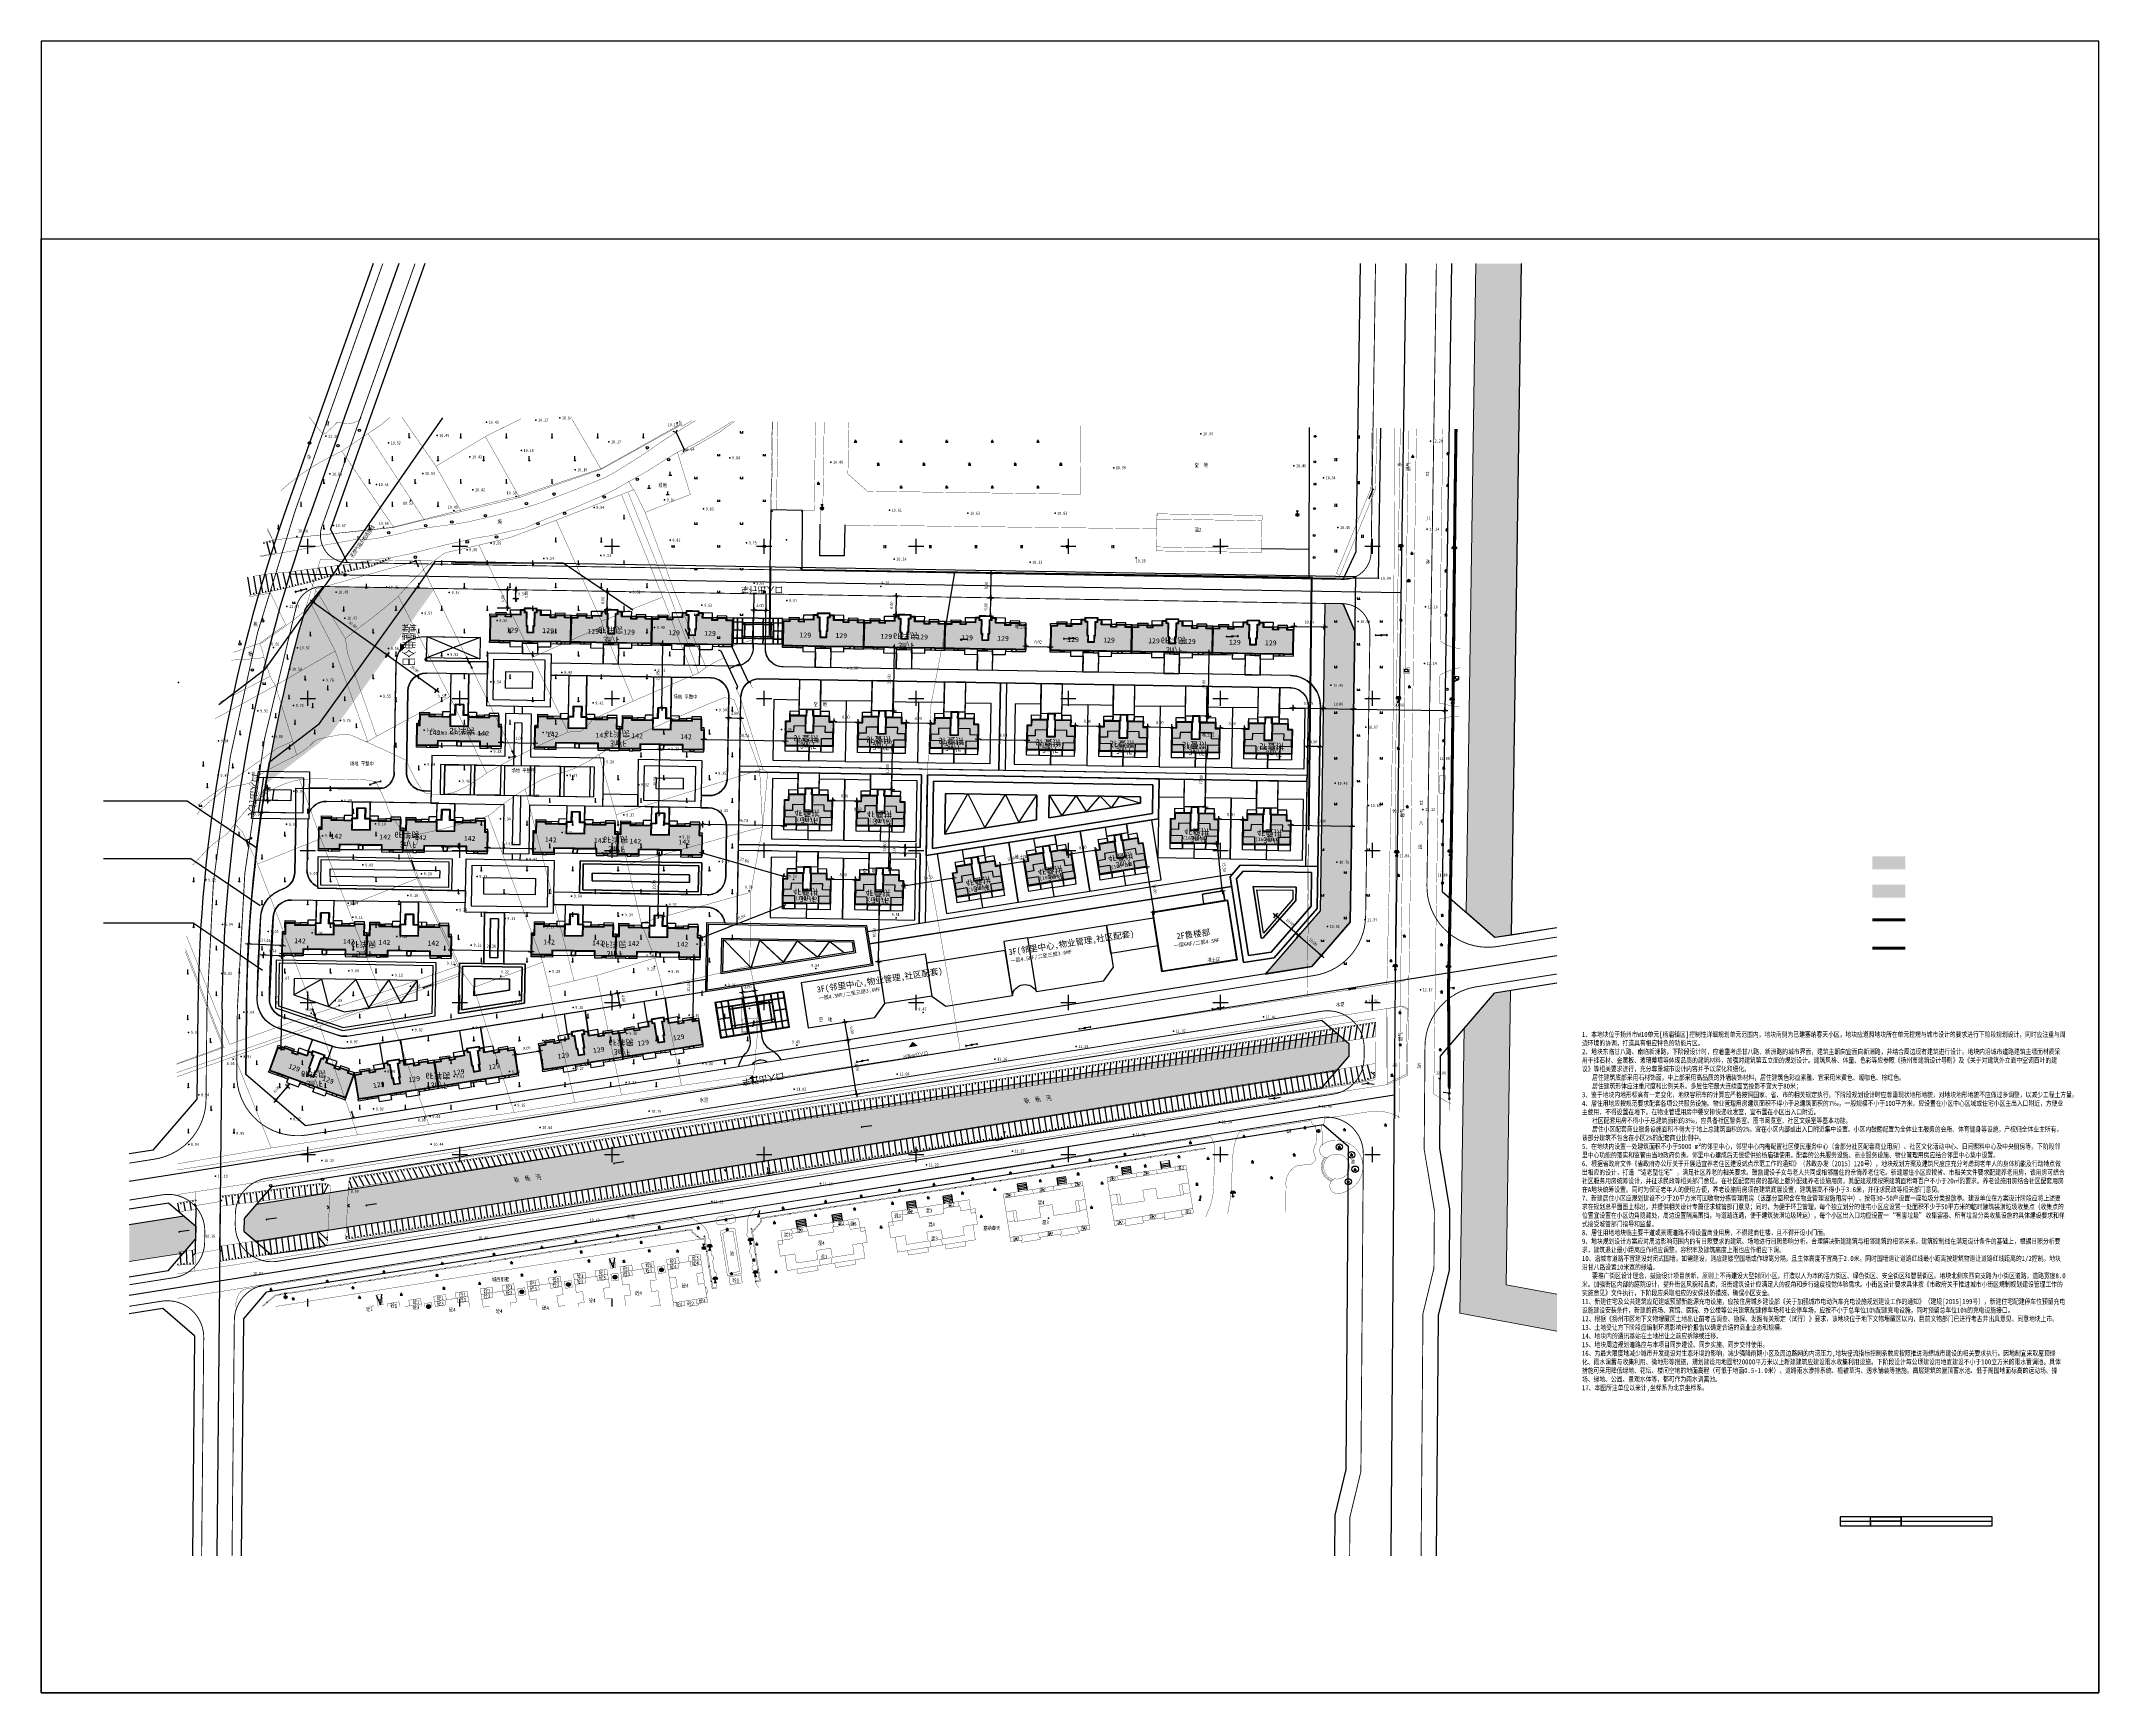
# Model space of a CAD drawing. Header units: millimetres. Extents: x -439850 to 440374, y 3556331 to 3581716.
# Drawn here: x 439698 to 440374, y 3581173 to 3581716 of the extents above; entities that cross this region are included whole.
import ezdxf
from ezdxf.enums import TextEntityAlignment as Align

# ---------------------------------------------------------------- set-up
doc = ezdxf.new("R2010")
doc.units = ezdxf.units.MM
doc.header["$LTSCALE"] = 1000
doc.header["$MEASUREMENT"] = 0
doc.linetypes.add('CENTER', pattern=[2, 1.25, -0.25, 0.25, -0.25])
doc.linetypes.add('X3', pattern=[5, 4, -1])
for name, color, linetype in [('02E1水域', 131, 'Continuous'), ('02E1水域_H', 131, 'Continuous'), ('03R2二类_H', 50, 'Continuous'), ('0总图道路侧石线铺装轮廓线 台阶 转折线 剖面图面层', 4, 'Continuous'), ('10G2防护绿地_H', 104, 'Continuous'), ('11E1水域', 7, 'Continuous'), ('14中心线', 1, 'CENTER'), ('14缘石线', 7, 'Continuous'), ('14道路红线', 7, 'Continuous'), ('17特殊管线', 62, 'Continuous'), ('18标注', 7, 'Continuous'), ('19图框 @ 1', 7, 'Continuous'), ('DC调整', 1, 'Continuous'), ('dx', 250, 'Continuous'), ('F弹性', 55, 'Continuous'), ('GCD', 1, 'Continuous'), ('TG_SUNBUILD', 41, 'Continuous'), ('TREE', 3, 'Continuous'), ('商业', 2, 'Continuous'), ('建筑外轮廓线', 6, 'Continuous'), ('文字', 7, 'Continuous'), ('标注', 7, 'Continuous'), ('道路', 7, 'Continuous'), ('铺装', 6, 'Continuous')]:
    doc.layers.add(name, color=color, linetype=linetype)
doc.styles.add('-黑体', font='simhei.ttf')
doc.styles.add('DIMST', font='', dxfattribs={"width": 0.8})
doc.styles.add('HZ', font='', dxfattribs={"width": 0.8})
doc.styles.add('坐标标注', font='times.ttf', dxfattribs={"width": 0.75})
doc.styles.add('样式 1', font='simhei.ttf')
doc.styles.get('DIMST').set_extended_font_data('SimSun')
doc.styles.get('HZ').set_extended_font_data('SimSun')
doc.dimstyles.new('FAST', dxfattribs={"dimtxt": 1, "dimasz": 0.5, "dimexe": 0.5, "dimexo": 0.5, "dimgap": 1, "dimtad": 1, "dimzin": 4, "dimdsep": 46, "dimtxsty": '坐标标注', "dimblk": '尺寸起止点', "dimcen": 1, "dimadec": 1, "dimazin": 1, "dimtfac": 1, "dimtmove": 2, "dimatfit": 3, "dimldrblk": 'ARCHTICK', "dimfxl": 1.25, "dimarcsym": 0})

# ---------------------------------------------------------------- blocks, each defined once
blk = doc.blocks.new('GC156')
blk.add_line((0.5, 0), (4, 0))
at = {"const_width": 0.15}
blk.add_lwpolyline([(3.775193778833489, 0, 1), (3.925193778833488, 0, 1)], format="xyb", close=True, dxfattribs=at)
blk.add_circle((0, 0), 0.5)
blk = doc.blocks.new('GC124')
for p, q in [((0, -0.7999999999999995), (-0.75, 0.2000000000000005)), ((0, -0.7999999999999995), (0, 0.7999999999999995)), ((0, -0.7999999999999995), (0.75, 0.2000000000000005)), ((-0.8, -0.7999999999999995), (0.75, -0.7999999999999995)), ((0.7999999999999994, -0.7999999999999995), (0, -0.7999999999999995))]:
    blk.add_line(p, q)
blk = doc.blocks.new('GC155')
for p, q in [((4, 0), (0.5, 0)), ((3.419160948947703, 0), (2.919160948947703, 0.5)), ((2.919160948947703, -0.5), (3.419160948947703, 0)), ((4, 0), (3.5, 0.5)), ((3.5, -0.5), (4, 0))]:
    blk.add_line(p, q)
blk.add_circle((0, 0), 0.5)
blk = doc.blocks.new('gc013c')
at = {"linetype": 'Continuous'}
blk.add_line((0.5, 0), (4, 0), dxfattribs=at)
at = {"linetype": 'Continuous', "const_width": 0.15, "flags": 128}
blk.add_lwpolyline([(3.774999999999999, 0, 1), (3.924999999999998, 0, 1)], format="xyb", close=True, dxfattribs=at)
blk = doc.blocks.new('GC154')
for p, q in [((4, 0), (0.5, 0)), ((4, 0), (3.5, 0.5)), ((3.5, -0.5), (4, 0))]:
    blk.add_line(p, q)
blk.add_circle((0, 0), 0.5)
blk = doc.blocks.new('GC120')
for p, q in [((0, -1.5), (0, 1.5)), ((-0.5, -1), (0, -1.5)), ((0, -1.5), (-0.5, -1)), ((0, -1.5), (0.5, -1))]:
    blk.add_line(p, q)
blk = doc.blocks.new('GC037')
for p, q in [((0, 0), (-1.299038105676658, 0.75)), ((-1.299038105676658, -0.75), (0, 0))]:
    blk.add_line(p, q)
blk = doc.blocks.new('GC048')
for q in [(-0.8660254037844382, -0.5), (0, 1), (0.8660254037844382, -0.5)]:
    blk.add_line((0, 0), q)
blk.add_circle((0, 0), 1)
blk = doc.blocks.new('GC133')
for p, q in [((-0.8102439681299358, 2.588389444089591), (0.7897560318700644, 2.588389444089591)), ((-0.0102439681299358, 0.988389444089593), (-0.0102439681299358, 2.588389444089591)), ((-1.010243968129935, -0.0116105559104072), (0.9897560318700639, -0.0116105559104072))]:
    blk.add_line(p, q)
blk.add_circle((-0.0102439681299358, -0.0116105559104072), 1)
blk = doc.blocks.new('GC022')
for p, q in [((-1.5, 0), (1.5, 0)), ((-1, 1.6), (-0.6464466094067265, 1.246446609406725)), ((-1, 1.6), (1, 1.6)), ((-1, 0), (-1, 1.6)), ((1, 1.6), (0.6464466094067265, 1.246446609406725)), ((1, 1.6), (0.9999999999999996, 0))]:
    blk.add_line(p, q)
blk = doc.blocks.new('GC097')
for p, q in [((-0.9999608355656608, 2.918269045633238), (-0.9999608355656608, 3.518269045633268)), ((-0.9999608355656608, 3.518269045633268), (1.000039164434339, 3.518269045633268)), ((3.91644343392e-05, 0.5182690456332693), (3.91644343392e-05, 3.518269045633268)), ((1.000039164434339, 3.518269045633268), (1.000039164434339, 2.918269045633259))]:
    blk.add_line(p, q)
for centre in [(-0.9999608355656608, 2.418269045633238), (0.0075058946569584, 0), (1.000039164434339, 2.418269045633238)]:
    blk.add_circle(centre, 0.5)
blk = doc.blocks.new('GC242')
for p, q in [((0.6285487997178388, 1.586308800688693), (0, 0.5)), ((0.7, 3.1), (0.0568643959618587, 1.899163044834304)), ((0.0568643959618587, 1.899163044834304), (0.6285487997178388, 1.586308800688693)), ((0.5136353593038839, 3.036842989180403), (0.7, 3.1)), ((0.7, 3.1), (0.7535106394077957, 2.941283685853361))]:
    blk.add_line(p, q)
blk.add_circle((0, 0), 0.5)
for p in [(0.0568643959618587, 1.899163044834304), (0.6285487997178388, 1.586308800688693), (0.7, 3.1), (0.7, 3.1)]:
    blk.add_point(p)
blk = doc.blocks.new('GC244')
for p, q in [((0, 0), (2, 0)), ((1, 0), (1, 2))]:
    blk.add_line(p, q)
blk = doc.blocks.new('GC440')
blk.add_circle((0, 0), 0.8)
blk = doc.blocks.new('GC119')
for p, q in [((-1, 0), (1, 0)), ((-0.700000000000003, 0), (-0.700000000000003, 1)), ((0.6999999999999958, 0), (0.6999999999999958, 1))]:
    blk.add_line(p, q)
blk = doc.blocks.new('GC180')
at = {"linetype": 'Continuous'}
blk.add_circle((0, 0), 0.8, dxfattribs=at)
blk = doc.blocks.new('GC125')
blk.add_line((0, 0), (0, 1.399999999999997))
blk.add_circle((0, -0.8000000000000007), 0.8)
blk = doc.blocks.new('GC121')
for p, q in [((-0.4998742016750211, -0.6422619341673022), (-0.4998742016750211, 1.357738065832697)), ((-0.4998742016750211, -0.6422619341673022), (-0.4998742016750211, 0.857738065832698)), ((0.5001257983249792, -0.6422619341673022), (0.5001257983249792, 1.357738065832697))]:
    blk.add_line(p, q)
blk = doc.blocks.new('GC264')
at = {"linetype": 'Continuous'}
for p, q in [((0, 0), (7, 0)), ((7, 0), (6.499998530717959, 0.3999999999972985)), ((7, 0), (6.499998530717959, -0.3999999999972985))]:
    blk.add_line(p, q, dxfattribs=at)
blk = doc.blocks.new('GC200')
at = {"linetype": 'Continuous', "const_width": 0.2, "flags": 128}
blk.add_lwpolyline([(-0.1, 0, 1), (0.1, 0, 1)], format="xyb", close=True, dxfattribs=at)
blk = doc.blocks.new('GC011')
blk.add_line((-0.5303300858899087, -0.5303300858899087), (0.5303300858899105, 0.5303300858899105))
for radius in [1.25, 0.75]:
    blk.add_circle((0, 0), radius)
blk = doc.blocks.new('GC129')
for p, q in [((-0.4284462149429277, 0.3094305847443479), (0.7989040542466983, 2.435263609664118)), ((-0.0010959457533017, 2.435263609664118), (0.5989040542466983, 3.474494094205444)), ((0.7989040542466983, 2.435263609664118), (-0.0010959457533017, 2.435263609664118)), ((0.4201953395038912, 3.414009560076341), (0.6065599802000073, 3.477166570895938)), ((0.6065599802000073, 3.477166570895938), (0.6600706196078028, 3.318450256749299))]:
    blk.add_line(p, q)
at = {"const_width": 1}
blk.add_lwpolyline([(-0.7344112456572068, 0.5), (0.7655887543427933, 0.5)], dxfattribs=at)
blk = doc.blocks.new('GC044')
for p, q in [((-1, 0), (1, 0)), ((-9e-16, -1), (-9e-16, 1))]:
    blk.add_line(p, q)
blk.add_circle((0, 0), 1)
blk = doc.blocks.new('agdfhafdgasfaf')
at = {"ltscale": 0.02}
h = blk.add_hatch(color=31, dxfattribs=at)
h.dxf.hatch_style = 1
h.paths.add_polyline_path([(439567.9112607832, 3580675.675202594), (439567.0112607838, 3580675.675202594), (439567.0112607837, 3580679.275202594), (439564.2112607838, 3580679.275202594), (439564.2112607838, 3580678.675211232), (439559.8112462725, 3580678.675021202), (439557.3112607843, 3580678.675202594), (439557.3112607839, 3580675.675202594), (439551.1112607833, 3580675.675202594), (439551.1112607832, 3580678.675202594), (439548.6112607839, 3580678.675202594), (439544.2112607838, 3580678.675202594), (439544.2112607838, 3580679.275202594), (439541.4112607839, 3580679.275202594), (439541.4112607839, 3580675.675202594), (439540.5112607838, 3580675.675202594), (439540.5112607833, 3580669.375202595), (439547.1112607832, 3580669.375202595), (439547.1112607832, 3580670.875202595), (439561.3112607833, 3580670.875202595), (439561.3112607833, 3580669.375202595), (439567.9112607832, 3580669.375202595)])
h.paths.add_polyline_path([(439560.0374972227, 3580672.273027191), (439564.3727556435, 3580672.295536053), (439564.3602825798, 3580674.697876706), (439560.0250241591, 3580674.675367845)], flags=24)
h.paths.add_polyline_path([(439543.9761309638, 3580672.295918369), (439548.3113893845, 3580672.273409507), (439548.323862448, 3580674.67575016), (439543.9886040272, 3580674.698259022)], flags=24)
at = {"layer": '建筑外轮廓线', "color": 6}
blk.add_lwpolyline([(439540.3112607833, 3580675.875202594), (439541.2112607838, 3580675.875202594), (439541.2112607838, 3580679.475202594), (439544.4112607838, 3580679.475202594), (439544.4112607838, 3580678.875202594), (439548.6112607839, 3580678.875202594), (439551.1112607832, 3580678.875202594), (439551.1112607832, 3580679.475202594), (439551.1112607832, 3580679.475202594), (439552.7612607838, 3580679.475202594), (439552.7612607838, 3580682.875202594), (439555.6612607839, 3580682.875202594), (439555.6612607839, 3580679.475202594), (439557.3112607833, 3580679.475202594), (439557.3112607833, 3580679.475202594), (439557.3112607833, 3580679.475202594), (439557.3112607839, 3580678.875202594), (439559.8112607839, 3580678.875021202), (439564.0112607838, 3580678.875202594), (439564.0112607838, 3580679.475202594), (439567.2112607837, 3580679.475202594), (439567.2112607838, 3580675.875202594), (439568.1112607833, 3580675.875202594), (439568.1112607833, 3580669.175202594), (439561.1112607832, 3580669.175202594), (439561.1112607832, 3580670.675202595), (439561.1112607832, 3580670.675202595), (439547.3112607833, 3580670.675202595), (439547.3112607833, 3580669.175202594), (439547.3112607833, 3580669.175202594), (439540.3112607833, 3580669.175202594), (439540.3112607839, 3580675.875202594)], dxfattribs=at)
at = {"layer": '建筑外轮廓线', "color": 8}
for points in [[(439557.3112607843, 3580678.675202594), (439559.8112462725, 3580678.675021202), (439564.2112607838, 3580678.675211232), (439564.2112607838, 3580679.275202594), (439567.0112607837, 3580679.275202594), (439567.0112607838, 3580675.675202594), (439567.9112607832, 3580675.675202594), (439567.9112607832, 3580669.375202595), (439561.3112607833, 3580669.375202595), (439561.3112607833, 3580670.875202595), (439547.1112607832, 3580670.875202595), (439547.1112607832, 3580669.375202595), (439540.5112607833, 3580669.375202595), (439540.5112607838, 3580675.675202594), (439541.4112607839, 3580675.675202594), (439541.4112607839, 3580679.275202594), (439544.2112607838, 3580679.275202594), (439544.2112607838, 3580678.675202594), (439548.6112607839, 3580678.675202594), (439551.1112607832, 3580678.675202594)], [(439551.3112607838, 3580680.375202594), (439548.6112607839, 3580680.375202594), (439548.6112607839, 3580679.475202594), (439548.6112607838, 3580678.875202594), (439551.1112607832, 3580678.875202594), (439551.1112607832, 3580678.875202594), (439551.1112607832, 3580679.475202594), (439551.3112607838, 3580679.475202594), (439551.3112607838, 3580680.375202594)], [(439557.1112607838, 3580680.375202594), (439559.8112607838, 3580680.375202594), (439559.8112607838, 3580679.475202594), (439559.8112607839, 3580678.875202594), (439557.3112607844, 3580678.875202594), (439557.3112607844, 3580678.875202594), (439557.3112607844, 3580679.475202594), (439557.1112607838, 3580679.475202594), (439557.1112607838, 3580680.375202594)], [(439557.1112607838, 3580680.375202594), (439559.8112607839, 3580680.375202594), (439559.8112607839, 3580679.475202594), (439559.8112607839, 3580678.875202594), (439557.3112607844, 3580678.875202594), (439557.3112607844, 3580678.875202594), (439557.3112607844, 3580679.475202594), (439557.1112607838, 3580679.475202594), (439557.1112607838, 3580680.375202594)]]:
    blk.add_lwpolyline(points, dxfattribs=at)
for points in [[(439541.2112607838, 3580680.075202594), (439544.4112607838, 3580680.075202594), (439544.4112607838, 3580679.475202594), (439541.2112607838, 3580679.475202594)], [(439544.4112607838, 3580679.475202594), (439546.1112607839, 3580679.475202594), (439546.1112607839, 3580678.875202594), (439544.4112607838, 3580678.875202594)], [(439546.1112607839, 3580678.875202594), (439548.6112607839, 3580678.875202594), (439548.6112607839, 3580679.475202594), (439546.1112607839, 3580679.475202594)], [(439551.3112607832, 3580679.275202594), (439551.3112607832, 3580675.875202595), (439557.1112607838, 3580675.875202595), (439557.1112607844, 3580679.275202594), (439555.4612607838, 3580679.275202594), (439555.4612607838, 3580682.675202594), (439552.9612607838, 3580682.675202594), (439552.9612607838, 3580679.275202594)], [(439562.3112607839, 3580678.875202594), (439559.8112607839, 3580678.875202594), (439559.8112607839, 3580679.475202594), (439562.3112607839, 3580679.475202594)], [(439564.0112607838, 3580679.475202594), (439562.3112607839, 3580679.475202594), (439562.3112607839, 3580678.875202594), (439564.0112607838, 3580678.875202594)], [(439567.2112607838, 3580680.075202594), (439564.0112607838, 3580680.075202594), (439564.0112607838, 3580679.475202594), (439567.2112607838, 3580679.475202594)], [(439540.3112607839, 3580676.475202594), (439541.2112607838, 3580676.475202594), (439541.2112607838, 3580675.875202594), (439540.3112607839, 3580675.875202594)], [(439568.1112607838, 3580676.475202594), (439567.2112607838, 3580676.475202594), (439567.2112607838, 3580675.875202594), (439568.1112607838, 3580675.875202594)], [(439540.3112607833, 3580669.175202594), (439543.5612607838, 3580669.175202594), (439543.5612607838, 3580668.575202594), (439540.3112607833, 3580668.575202594)], [(439543.5612607838, 3580668.575202594), (439544.7612607839, 3580668.575202594), (439544.7612607839, 3580669.175202594), (439543.5612607838, 3580669.175202594)], [(439544.7612607839, 3580669.175202594), (439547.3112607838, 3580669.175202594), (439547.3112607838, 3580668.575202594), (439544.7612607839, 3580668.575202594)], [(439553.5112607838, 3580670.675202595), (439547.3112607838, 3580670.675202595), (439547.3112607838, 3580669.175202594), (439553.5112607838, 3580669.175202594)], [(439553.5112607859, 3580669.175202594), (439554.9112607838, 3580669.175202594), (439554.9112607838, 3580670.675202595), (439553.5112607859, 3580670.675202595)], [(439554.9112607817, 3580669.175202594), (439553.5112607838, 3580669.175202594), (439553.5112607838, 3580670.675202595), (439554.9112607817, 3580670.675202595)], [(439554.9112607838, 3580670.675202595), (439561.1112607839, 3580670.675202595), (439561.1112607839, 3580669.175202594), (439554.9112607838, 3580669.175202594)], [(439563.6612607837, 3580669.175202594), (439561.1112607839, 3580669.175202594), (439561.1112607839, 3580668.575202594), (439563.6612607837, 3580668.575202594)], [(439564.8612607839, 3580668.575202594), (439563.6612607837, 3580668.575202594), (439563.6612607837, 3580669.175202594), (439564.8612607839, 3580669.175202594)], [(439568.1112607844, 3580669.175202594), (439564.8612607839, 3580669.175202594), (439564.8612607839, 3580668.575202594), (439568.1112607844, 3580668.575202594)]]:
    blk.add_lwpolyline(points, close=True, dxfattribs=at)
at = {"layer": '建筑外轮廓线', "color": 6}
blk.add_lwpolyline([(439551.1112607832, 3580679.475202594), (439551.1112607833, 3580675.675202594), (439557.3112607839, 3580675.675202594), (439557.3112607844, 3580679.475202594), (439555.6612607839, 3580679.475202594), (439555.6612607839, 3580682.875202594), (439552.7612607838, 3580682.875202594), (439552.7612607838, 3580679.475202594)], close=True, dxfattribs=at)
at = {"layer": '建筑外轮廓线', "color": 3, "style": '样式 1'}
for rotation, p in [(359.7025203429314, (439546.1500922849, 3580673.504243005)), (0.2974796570836791, (439562.1987943222, 3580673.50386069))]:
    blk.add_text('142', height=1.638399999999999, rotation=rotation, dxfattribs=at).set_placement(p, align=Align.MIDDLE_CENTER)
blk = doc.blocks.new('sagg21asa21fas')
at = {"ltscale": 0.02}
h = blk.add_hatch(color=40, dxfattribs=at)
h.dxf.hatch_style = 1
h.paths.add_polyline_path([(437140.6698015593, 3586214.115563793), (437139.2698015593, 3586214.115563793), (437139.2698015593, 3586216.015563794), (437134.4198015592, 3586216.015563794), (437134.4198015592, 3586212.715563793), (437138.1698015591, 3586212.715563794), (437138.1698015593, 3586210.715563794), (437140.6698015593, 3586210.715563794)])
h.paths.add_polyline_path([(437131.5198015593, 3586216.015563794), (437126.6698015593, 3586216.015563794), (437126.6698015593, 3586214.115563793), (437125.2698015593, 3586214.115563793), (437125.2698015593, 3586210.715563794), (437127.7698015592, 3586210.715563794), (437127.7698015592, 3586212.715563794), (437131.5198015593, 3586212.715563794)])
h.paths.add_polyline_path([(437140.6698015593, 3586210.715563794), (437138.1698015593, 3586210.715563794), (437138.1698015591, 3586212.715563794), (437134.4198015592, 3586212.715563793), (437134.4198015593, 3586210.515563793), (437131.5198015593, 3586210.515563793), (437131.5198015593, 3586212.715563794), (437127.7698015592, 3586212.715563794), (437127.7698015592, 3586210.715563794), (437125.2698015593, 3586210.715563794), (437125.2698015593, 3586208.715563793), (437128.9698015593, 3586208.715563793), (437128.9697889436, 3586206.315563793), (437136.9698015593, 3586206.315563793), (437136.9698015588, 3586208.715563794), (437140.6698015593, 3586208.715563793)])
h.paths.add_polyline_path([(437128.9698015593, 3586208.715563793), (437125.2698015593, 3586208.715563793), (437125.2698015593, 3586206.315563793), (437128.9697889436, 3586206.315563793)], flags=17)
h.paths.add_polyline_path([(437140.6698015593, 3586208.715563793), (437136.9698015588, 3586208.715563794), (437136.9698015593, 3586206.315563793), (437140.6698015593, 3586206.315563793)], flags=17)
h.paths.add_polyline_path([(437128.8255757636, 3586206.865118411), (437136.9536045278, 3586206.865118411), (437136.9536045278, 3586208.981691895), (437128.8255757636, 3586208.981691895)], flags=25)
at = {"color": 76, "ltscale": 0.02}
for p, q in [((437129.4698015593, 3586218.215563794), (437129.4698015593, 3586221.215563794)), ((437136.4698015592, 3586218.215563794), (437136.4698015592, 3586221.215563794)), ((437132.9698015593, 3586206.115563793), (437132.9698015593, 3586201.315563794))]:
    blk.add_line(p, q, dxfattribs=at)
blk.add_lwpolyline([(437129.4698015593, 3586221.215563794), (437121.0698015593, 3586221.215563794), (437121.0698015593, 3586201.315563794), (437144.8698015593, 3586201.315563794), (437144.8698015593, 3586221.215563794), (437136.4698015592, 3586221.215563794)], dxfattribs=at)
at = {"layer": '建筑外轮廓线', "color": 8}
for points in [[(437129.4698015593, 3586218.215563794), (437131.7448015592, 3586218.215563794), (437131.7448015592, 3586216.215563794), (437129.4698015593, 3586216.215563794)], [(437131.9448015593, 3586218.015563793), (437131.9448015593, 3586216.015563794), (437131.7198015593, 3586216.015563794), (437131.7198015593, 3586210.715563793), (437134.2198015592, 3586210.715563793), (437134.2198015592, 3586216.015563794), (437133.9948015593, 3586216.015563794), (437133.9948015593, 3586218.015563793)], [(437136.4698015592, 3586218.215563794), (437134.1948015593, 3586218.215563794), (437134.1948015593, 3586216.215563794), (437136.4698015592, 3586216.215563794)], [(437126.4698015592, 3586217.615551433), (437129.4698015593, 3586217.615551433), (437129.4698015593, 3586216.215563794), (437126.4698015592, 3586216.215563794)], [(437139.4698015593, 3586217.615551433), (437136.4698015592, 3586217.615551433), (437136.4698015592, 3586216.215563794), (437139.4698015593, 3586216.215563794)], [(437125.0698015592, 3586206.115563793), (437129.1698015592, 3586206.115563793), (437129.1698015592, 3586204.315563794), (437125.0698015592, 3586204.315563794)], [(437129.1698015592, 3586206.115563793), (437132.9698015593, 3586206.115563793), (437132.9698015593, 3586204.315563794), (437129.1698015592, 3586204.315563794)], [(437136.7698015593, 3586206.115563793), (437132.9698015593, 3586206.115563793), (437132.9698015593, 3586204.315563794), (437136.7698015593, 3586204.315563794)], [(437140.8698015592, 3586206.115563793), (437136.7698015593, 3586206.115563793), (437136.7698015593, 3586204.315563794), (437140.8698015592, 3586204.315563794)]]:
    blk.add_lwpolyline(points, close=True, dxfattribs=at)
at = {"layer": '建筑外轮廓线', "color": 6}
blk.add_lwpolyline([(437131.7448015592, 3586218.215563794), (437131.7448015592, 3586216.215563794), (437131.5198015593, 3586216.215563794), (437131.5198015593, 3586210.515563793), (437134.4198015593, 3586210.515563793), (437134.4198015592, 3586216.215563794), (437134.1948015593, 3586216.215563794), (437134.1948015593, 3586218.215563794)], close=True, dxfattribs=at)
blk.add_lwpolyline([(437134.4198015593, 3586216.215563794), (437139.4698015593, 3586216.215563794), (437139.4698015593, 3586214.315563793), (437140.8698015593, 3586214.315563793), (437140.8698015593, 3586206.115563793), (437132.9698015593, 3586206.115563793), (437125.0698015592, 3586206.115563793), (437125.0698015592, 3586214.315563793), (437126.4698015592, 3586214.315563793), (437126.4698015592, 3586216.215563794), (437131.5198015593, 3586216.215563794)], dxfattribs=at)
at = {"layer": '建筑外轮廓线', "color": 8}
for points in [[(437134.4198015593, 3586216.015563794), (437139.2698015593, 3586216.015563794), (437139.2698015593, 3586214.115563793), (437140.6698015593, 3586214.115563793), (437140.6698015593, 3586206.315563793), (437132.9698015593, 3586206.315563793), (437125.2698015593, 3586206.315563793), (437125.2698015593, 3586214.115563793), (437126.6698015593, 3586214.115563793), (437126.6698015593, 3586216.015563794), (437131.5198015593, 3586216.015563794)], [(437131.5198015593, 3586212.715563794), (437127.7698015592, 3586212.715563794), (437127.7698015592, 3586210.715563794), (437125.2698015593, 3586210.715563794), (437125.2698015593, 3586208.715563793), (437128.9698015593, 3586208.715563793), (437128.9697889436, 3586206.315563793), (437136.9698015593, 3586206.315563793), (437136.9698015588, 3586208.715563794), (437140.6698015593, 3586208.715563793), (437140.6698015593, 3586210.715563794), (437138.1698015593, 3586210.715563794), (437138.1698015591, 3586212.715563794), (437134.4198015592, 3586212.715563793)]]:
    blk.add_lwpolyline(points, dxfattribs=at)
at = {"layer": 'DC调整', "color": 3, "style": '样式 1'}
blk.add_text('(160+140)', height=1.146879999999999, dxfattribs=at).set_placement((437129.1783380108, 3586207.340300434))
blk = doc.blocks.new('asfgghjl5463dsf')
at = {"ltscale": 0.02}
h = blk.add_hatch(color=211, dxfattribs=at)
h.dxf.hatch_style = 1
h.paths.add_polyline_path([(439644.7315185332, 3581523.314665683), (439644.7315185334, 3581521.314665683), (439647.2315185333, 3581521.314665683), (439647.2315185333, 3581524.714665683), (439645.8315185333, 3581524.714665683), (439645.8315185333, 3581526.614665683), (439640.9815185332, 3581526.614665683), (439640.9815185333, 3581523.314665683)])
h.paths.add_polyline_path([(439638.0815185334, 3581523.314665683), (439638.0815185334, 3581526.614665683), (439633.2315185333, 3581526.614665683), (439633.2315185333, 3581524.714665683), (439631.8315185333, 3581524.714665683), (439631.8315185333, 3581521.314665683), (439634.3315185333, 3581521.314665683), (439634.3315185333, 3581523.314665683)])
h.paths.add_polyline_path([(439638.0815185334, 3581523.314665683), (439634.3315185333, 3581523.314665683), (439634.3315185333, 3581521.314665683), (439631.8315185333, 3581521.314665683), (439631.8315185333, 3581519.314665683), (439635.5315185334, 3581519.314665683), (439635.5315059177, 3581516.914665683), (439643.5315185334, 3581516.914665683), (439643.5315185329, 3581519.314665683), (439647.2315185333, 3581519.314665683), (439647.2315185333, 3581521.314665683), (439644.7315185334, 3581521.314665683), (439644.7315185332, 3581523.314665683), (439640.9815185333, 3581523.314665683), (439640.9815185334, 3581521.114665683), (439638.0815185334, 3581521.114665683)])
h.paths.add_polyline_path([(439643.5315185334, 3581516.914665683), (439647.2315185333, 3581516.914665683), (439647.2315185333, 3581519.314665683), (439643.5315185329, 3581519.314665683)], flags=17)
h.paths.add_polyline_path([(439635.5315185334, 3581519.314665683), (439631.8315185333, 3581519.314665683), (439631.8315185333, 3581516.914665683), (439635.5315059177, 3581516.914665683)], flags=17)
h.paths.add_polyline_path([(439635.3872927377, 3581517.464220302), (439643.5153215017, 3581517.464220302), (439643.5153215017, 3581519.580793784), (439635.3872927377, 3581519.580793784)], flags=25)
at = {"color": 76, "ltscale": 0.02}
for points in [[(439635.7315185333, 3581514.914665683), (439631.6315185334, 3581514.914665683), (439631.6315185333, 3581524.914665683), (439633.0315185333, 3581524.914665683), (439633.0315185333, 3581528.214653322), (439636.0315185334, 3581528.214653322), (439636.0315185334, 3581531.814665683), (439627.6315185334, 3581531.814665683), (439627.6315185334, 3581511.914665683), (439639.5315185333, 3581511.914665683), (439639.5315185333, 3581516.714665682), (439635.7315185333, 3581516.714665682)], [(439643.3315185333, 3581514.914665683), (439647.4315185333, 3581514.914665683), (439647.4315185334, 3581524.914665683), (439646.0315185334, 3581524.914665683), (439646.0315185334, 3581528.214653322), (439643.0315185333, 3581528.214653322), (439643.0315185333, 3581531.814665683), (439651.4315185334, 3581531.814665683), (439651.4315185334, 3581511.914665683), (439639.5315185333, 3581511.914665683), (439639.5315185333, 3581516.714665682), (439643.3315185333, 3581516.714665682)]]:
    blk.add_lwpolyline(points, close=True, dxfattribs=at)
for points in [[(439643.0315185333, 3581528.814665682), (439643.0315185333, 3581531.814665683)], [(439639.5315185333, 3581516.714665682), (439639.5315185333, 3581511.914665683)]]:
    blk.add_lwpolyline(points, dxfattribs=at)
at = {"layer": '建筑外轮廓线', "color": 6}
blk.add_lwpolyline([(439640.9815185334, 3581526.814665683), (439646.0315185334, 3581526.814665683), (439646.0315185334, 3581524.914665683), (439647.4315185334, 3581524.914665683), (439647.4315185334, 3581516.714665682), (439639.5315185333, 3581516.714665682), (439631.6315185333, 3581516.714665682), (439631.6315185333, 3581524.914665683), (439633.0315185333, 3581524.914665683), (439633.0315185333, 3581526.814665683), (439638.0815185334, 3581526.814665683)], dxfattribs=at)
at = {"layer": '建筑外轮廓线', "color": 8}
for points in [[(439640.9815185334, 3581526.614665683), (439645.8315185333, 3581526.614665683), (439645.8315185333, 3581524.714665683), (439647.2315185333, 3581524.714665683), (439647.2315185333, 3581516.914665683), (439639.5315185333, 3581516.914665683), (439631.8315185333, 3581516.914665683), (439631.8315185333, 3581524.714665683), (439633.2315185333, 3581524.714665683), (439633.2315185333, 3581526.614665683), (439638.0815185334, 3581526.614665683)], [(439638.0815185334, 3581523.314665683), (439634.3315185333, 3581523.314665683), (439634.3315185333, 3581521.314665683), (439631.8315185333, 3581521.314665683), (439631.8315185333, 3581519.314665683), (439635.5315185334, 3581519.314665683), (439635.5315059177, 3581516.914665683), (439643.5315185334, 3581516.914665683), (439643.5315185329, 3581519.314665683), (439647.2315185333, 3581519.314665683), (439647.2315185333, 3581521.314665683), (439644.7315185334, 3581521.314665683), (439644.7315185332, 3581523.314665683), (439640.9815185333, 3581523.314665683)]]:
    blk.add_lwpolyline(points, dxfattribs=at)
for points in [[(439633.0315185333, 3581528.214653322), (439636.0315185334, 3581528.214653322), (439636.0315185334, 3581526.814665683), (439633.0315185333, 3581526.814665683)], [(439636.0315185334, 3581528.814665682), (439638.3065185333, 3581528.814665682), (439638.3065185333, 3581526.814665683), (439636.0315185334, 3581526.814665683)], [(439638.5065185334, 3581528.614665682), (439638.5065185334, 3581526.614665683), (439638.2815185333, 3581526.614665683), (439638.2815185333, 3581521.314665683), (439640.7815185333, 3581521.314665683), (439640.7815185333, 3581526.614665683), (439640.5565185333, 3581526.614665683), (439640.5565185333, 3581528.614665682)], [(439643.0315185333, 3581528.814665682), (439640.7565185334, 3581528.814665682), (439640.7565185334, 3581526.814665683), (439643.0315185333, 3581526.814665683)], [(439646.0315185334, 3581528.214653322), (439643.0315185333, 3581528.214653322), (439643.0315185333, 3581526.814665683), (439646.0315185334, 3581526.814665683)], [(439631.6315185333, 3581516.714665682), (439635.7315185333, 3581516.714665682), (439635.7315185333, 3581514.914665683), (439631.6315185333, 3581514.914665683)], [(439635.7315185333, 3581516.714665682), (439639.5315185333, 3581516.714665682), (439639.5315185333, 3581514.914665683), (439635.7315185333, 3581514.914665683)], [(439643.3315185333, 3581516.714665682), (439639.5315185333, 3581516.714665682), (439639.5315185333, 3581514.914665683), (439643.3315185333, 3581514.914665683)], [(439647.4315185333, 3581516.714665682), (439643.3315185333, 3581516.714665682), (439643.3315185333, 3581514.914665683), (439647.4315185333, 3581514.914665683)]]:
    blk.add_lwpolyline(points, close=True, dxfattribs=at)
at = {"layer": '建筑外轮廓线', "color": 6}
blk.add_lwpolyline([(439638.3065185333, 3581528.814665682), (439638.3065185333, 3581526.814665683), (439638.0815185334, 3581526.814665683), (439638.0815185334, 3581521.114665683), (439640.9815185334, 3581521.114665683), (439640.9815185332, 3581526.814665683), (439640.7565185334, 3581526.814665683), (439640.7565185334, 3581528.814665682)], close=True, dxfattribs=at)
at = {"layer": 'DC调整', "color": 3, "style": '样式 1'}
blk.add_text('(180+150)', height=1.146879999999999, dxfattribs=at).set_placement((439635.7400549849, 3581517.939402324))
blk = doc.blocks.new('aysagafd')
at = {"layer": '0总图道路侧石线铺装轮廓线 台阶 转折线 剖面图面层'}
for p, q in [((439440.1108606696, 3581417.628411935), (439438.3858606696, 3581417.628411935)), ((439440.1108606696, 3581417.528411935), (439438.3858606696, 3581417.528411935)), ((439440.1108606696, 3581415.428411935), (439440.1108606696, 3581419.478409164)), ((439440.2608606696, 3581415.428411935), (439440.2608606696, 3581419.478409164)), ((439443.8658606696, 3581417.628411935), (439440.2608606696, 3581417.628411935)), ((439443.8658606696, 3581417.528411935), (439440.2608606696, 3581417.528411935)), ((439443.8658606696, 3581415.428409164), (439443.8658606695, 3581419.478409164)), ((439443.9658606695, 3581415.428409164), (439443.9658606695, 3581419.478409164)), ((439443.9658606695, 3581415.428409164), (439443.9658606695, 3581419.478409164)), ((439447.5708606696, 3581417.628411935), (439443.9658606695, 3581417.628411935)), ((439447.5708606696, 3581417.528411935), (439443.9658606695, 3581417.528411935)), ((439447.5708606696, 3581415.428411935), (439447.5708606696, 3581419.478409164)), ((439447.7208606696, 3581415.428411935), (439447.7208606696, 3581419.478409164)), ((439449.8458606696, 3581417.628411935), (439447.7208606696, 3581417.628411935)), ((439449.8458606696, 3581417.528411935), (439447.7208606696, 3581417.528411935)), ((439440.0858606696, 3581415.403411935), (439438.3858606696, 3581415.403411935)), ((439440.0858606696, 3581415.253411935), (439438.3858606696, 3581415.253411935)), ((439438.3858606696, 3581410.678410549), (439440.0858606696, 3581410.678410549)), ((439438.3858606696, 3581410.528410549), (439440.0858606696, 3581410.528410549)), ((439447.5458606695, 3581414.428411934), (439440.2858606695, 3581414.428411934)), ((439447.5458606695, 3581414.328411935), (439440.2858606695, 3581414.328411935)), ((439440.2858606695, 3581410.678410549), (439447.5458606695, 3581410.678410549)), ((439440.2858606695, 3581410.528410549), (439447.5458606695, 3581410.528410549)), ((439441.1158606696, 3581415.228411935), (439441.1158606696, 3581414.428411934)), ((439441.1158606696, 3581414.328411935), (439441.1158606696, 3581410.678410549)), ((439441.1158606696, 3581410.528410549), (439441.1158606696, 3581405.928410549)), ((439441.2158606695, 3581415.228411935), (439441.2158606695, 3581414.428411934)), ((439441.2158606695, 3581414.328411935), (439441.2158606695, 3581410.678410549)), ((439441.2158606695, 3581410.528410549), (439441.2158606695, 3581405.928410549)), ((439446.6158606696, 3581414.428411934), (439446.6158606696, 3581415.228411935)), ((439446.6158606696, 3581410.678410549), (439446.6158606696, 3581414.328411935)), ((439446.6158606696, 3581405.928410549), (439446.6158606696, 3581410.528410549)), ((439446.7158606696, 3581414.428411934), (439446.7158606696, 3581415.228411935)), ((439446.7158606696, 3581410.678410549), (439446.7158606696, 3581414.328411935)), ((439446.7158606696, 3581405.928410549), (439446.7158606696, 3581410.528410549)), ((439447.7458606696, 3581415.403411935), (439449.8458606696, 3581415.403411935)), ((439447.7458606696, 3581415.253411935), (439449.8458606696, 3581415.253411935)), ((439447.7458606696, 3581410.678410549), (439449.8458606696, 3581410.678410549)), ((439447.7458606696, 3581410.528410549), (439449.8458606696, 3581410.528410549)), ((439438.3858606696, 3581405.928410549), (439440.0858606696, 3581405.928410549)), ((439438.3858606696, 3581405.778410549), (439440.0858606696, 3581405.778410549)), ((439440.2858606695, 3581405.928410549), (439447.5458606695, 3581405.928410549)), ((439440.2858606695, 3581405.778410549), (439447.5458606695, 3581405.778410549)), ((439440.2858606695, 3581402.128409164), (439447.5458606695, 3581402.128409164)), ((439440.2858606695, 3581402.028409164), (439447.5458606695, 3581402.028409164)), ((439441.1158606696, 3581405.778410549), (439441.1158606696, 3581402.128409164)), ((439441.1158606696, 3581402.028409164), (439441.1158606696, 3581401.228409164)), ((439441.2158606695, 3581405.778410549), (439441.2158606695, 3581402.128409164)), ((439441.2158606695, 3581402.128409164), (439441.2158606695, 3581405.778410549)), ((439441.2158606695, 3581402.028409164), (439441.2158606695, 3581401.228409164)), ((439446.6158606696, 3581402.128409164), (439446.6158606696, 3581405.778410549)), ((439446.6158606696, 3581401.228409164), (439446.6158606696, 3581402.028409164)), ((439446.7158606696, 3581402.128409164), (439446.7158606696, 3581405.778410549)), ((439446.7158606696, 3581401.228409164), (439446.7158606696, 3581402.028409164)), ((439447.7458606696, 3581405.928410549), (439449.8458606696, 3581405.928410549)), ((439447.7458606696, 3581405.778410549), (439449.8458606696, 3581405.778410549)), ((439440.0858606696, 3581401.203409165), (439438.3858606696, 3581401.203409165)), ((439440.0858606696, 3581401.053409164), (439438.3858606696, 3581401.053409164)), ((439440.1108606696, 3581398.928409165), (439438.3858606696, 3581398.928409165)), ((439440.1108606696, 3581398.828409164), (439438.3858606696, 3581398.828409164)), ((439440.1108606696, 3581401.028409164), (439440.1108606696, 3581396.978409164)), ((439440.2608606696, 3581401.028409164), (439440.2608606696, 3581396.978409164)), ((439443.8658606696, 3581398.928409165), (439440.2608606696, 3581398.928409165)), ((439443.8658606696, 3581398.828409164), (439440.2608606696, 3581398.828409164)), ((439443.8658606696, 3581401.028409164), (439443.8658606696, 3581396.978409164)), ((439443.9658606696, 3581401.028409164), (439443.9658606695, 3581396.978409164)), ((439443.9658606696, 3581401.028409164), (439443.9658606695, 3581396.978409164)), ((439447.5708606696, 3581398.928409165), (439443.9658606695, 3581398.928409165)), ((439447.5708606696, 3581398.828409164), (439443.9658606695, 3581398.828409164)), ((439447.5708606696, 3581401.028409164), (439447.5708606696, 3581396.978409164)), ((439447.7208606696, 3581401.028409164), (439447.7208606696, 3581396.978409164)), ((439449.8458606696, 3581398.928409165), (439447.7208606696, 3581398.928409165)), ((439449.8458606696, 3581398.828409164), (439447.7208606696, 3581398.828409164)), ((439447.7458606696, 3581401.203409165), (439449.8458606696, 3581401.203409165)), ((439447.7458606696, 3581401.053409164), (439449.8458606696, 3581401.053409164))]:
    blk.add_line(p, q, dxfattribs=at)
for points in [[(439450.0458606695, 3581396.778409164), (439450.0458606695, 3581419.678409164), (439438.1858606696, 3581419.678409164), (439438.1858606696, 3581396.778409164)], [(439449.8458606696, 3581396.978409164), (439449.8458606696, 3581419.478409164), (439438.3858606696, 3581419.478409164), (439438.3858606696, 3581396.978409164)]]:
    blk.add_lwpolyline(points, close=True, dxfattribs=at)
at = {"layer": '0总图道路侧石线铺装轮廓线 台阶 转折线 剖面图面层', "color": 2}
for points in [[(439440.0858606696, 3581401.028409164), (439440.0858606696, 3581415.428411935), (439447.7458606696, 3581415.428411935), (439447.7458606696, 3581401.028409164)], [(439440.2858606695, 3581415.228411935), (439447.5458606695, 3581415.228411935), (439447.5458606695, 3581401.228409164), (439440.2858606695, 3581401.228409164)]]:
    blk.add_lwpolyline(points, close=True, dxfattribs=at)
blk = doc.blocks.new('sagfghag5ag1asdfagsd')
at = {"ltscale": 0.02}
h = blk.add_hatch(color=121, dxfattribs=at)
h.dxf.hatch_style = 1
h.paths.add_polyline_path([(439529.7938858396, 3580669.999535487), (439527.6938858397, 3580669.999535487), (439527.6938858397, 3580670.699535487), (439524.8938858396, 3580670.699535488), (439524.8938858396, 3580669.999535487), (439522.9938858397, 3580669.999535487), (439522.9938858397, 3580670.699535488), (439519.8438858374, 3580670.699535488), (439519.8438858546, 3580672.199535487), (439518.743885841, 3580672.199535487), (439518.743885842, 3580671.599535392), (439518.0438858417, 3580671.599535393), (439518.0438858424, 3580667.099535392), (439517.7438858421, 3580667.099535392), (439517.7438858421, 3580664.999535393), (439515.4438858415, 3580664.999535393), (439515.4438858415, 3580667.099535393), (439515.1438858415, 3580667.099535393), (439515.1438858418, 3580671.599535393), (439514.4438858414, 3580671.599535392), (439514.4438858414, 3580672.199535487), (439513.3438858265, 3580672.199535487), (439513.3438858437, 3580670.699535488), (439510.1938858415, 3580670.699535488), (439510.1938858415, 3580669.999535488), (439508.2938858415, 3580669.999535487), (439508.2938858415, 3580670.699535488), (439505.4938858415, 3580670.699535488), (439505.4938858415, 3580669.999535488), (439503.3938858414, 3580669.999535488), (439503.3938858414, 3580662.299535487), (439506.4938858414, 3580662.299535487), (439516.5938858405, 3580662.299535488), (439526.6938858396, 3580662.299535487), (439529.7938858396, 3580662.299535487)])
h.paths.add_polyline_path([(439520.2868247161, 3580664.535893973), (439524.6313375904, 3580664.527313039), (439524.6361370953, 3580666.957294817), (439520.2916242211, 3580666.965875749)], flags=24)
h.paths.add_polyline_path([(439508.4827982819, 3580664.527167599), (439512.8273111562, 3580664.535748533), (439512.8225116511, 3580666.96573031), (439508.477998777, 3580666.957149377)], flags=24)
at = {"layer": '建筑外轮廓线', "color": 6}
blk.add_lwpolyline([(439516.5938858406, 3580672.999535488), (439514.4438858415, 3580672.999535488), (439514.4438858385, 3580672.399535488), (439513.1438858242, 3580672.399535488), (439513.1438858415, 3580670.899535487), (439509.9938858414, 3580670.899535487), (439509.9938858414, 3580670.199535488), (439508.4938858415, 3580670.199535488), (439508.4938858414, 3580670.899535487), (439505.2938858414, 3580670.899535487), (439505.2938858414, 3580670.199535488), (439503.1938858415, 3580670.199535488), (439503.1938858415, 3580662.099535487), (439506.4938858414, 3580662.099535487), (439516.5938858405, 3580662.099535487), (439526.6938858396, 3580662.099535487), (439529.9938858395, 3580662.099535487), (439529.9938858396, 3580670.199535488), (439527.8938858396, 3580670.199535488), (439527.8938858396, 3580670.899535487), (439524.6938858397, 3580670.899535487), (439524.6938858397, 3580670.199535488), (439523.1938858397, 3580670.199535488), (439523.1938858397, 3580670.899535487), (439520.0438858397, 3580670.899535487), (439520.0438858569, 3580672.399535488), (439518.7438858427, 3580672.399535488), (439518.7438858397, 3580672.999535488), (439516.5938858406, 3580672.999535488)], dxfattribs=at)
at = {"layer": '建筑外轮廓线', "color": 8}
blk.add_lwpolyline([(439514.4438858414, 3580672.199535487), (439513.3438858265, 3580672.199535487), (439513.3438858437, 3580670.699535488), (439510.1938858415, 3580670.699535488), (439510.1938858415, 3580669.999535488), (439508.2938858415, 3580669.999535487), (439508.2938858415, 3580670.699535488), (439505.4938858415, 3580670.699535488), (439505.4938858415, 3580669.999535488), (439503.3938858414, 3580669.999535488), (439503.3938858414, 3580662.299535487), (439506.4938858414, 3580662.299535487), (439516.5938858405, 3580662.299535488), (439526.6938858396, 3580662.299535487), (439529.7938858396, 3580662.299535487), (439529.7938858396, 3580669.999535487), (439527.6938858397, 3580669.999535487), (439527.6938858397, 3580670.699535487), (439524.8938858396, 3580670.699535488), (439524.8938858396, 3580669.999535487), (439522.9938858397, 3580669.999535487), (439522.9938858397, 3580670.699535488), (439519.8438858374, 3580670.699535488), (439519.8438858546, 3580672.199535487), (439518.743885841, 3580672.199535487)], dxfattribs=at)
for points in [[(439509.9938858414, 3580670.899535487), (439509.9938858414, 3580672.399535488), (439513.1438858242, 3580672.399535524), (439513.1438858415, 3580670.899535487)], [(439514.6438858414, 3580672.799535392), (439514.6438858414, 3580671.799535393), (439515.3438858417, 3580671.799535394), (439515.3438858415, 3580667.299535392), (439515.6438858415, 3580667.299535392), (439515.6438858415, 3580665.199535392), (439517.5438858421, 3580665.199535392), (439517.5438858421, 3580667.299535392), (439517.8438858424, 3580667.299535392), (439517.8438858417, 3580671.799535394), (439518.5438858416, 3580671.799535393), (439518.54388584, 3580672.799535392)], [(439523.1938858422, 3580670.899535487), (439523.1938858422, 3580672.399535488), (439520.0438858593, 3580672.399535524), (439520.043885842, 3580670.899535487)], [(439503.1938858415, 3580670.899535487), (439505.2938858414, 3580670.899535487), (439505.2938858414, 3580670.199535488), (439503.1938858415, 3580670.199535488)], [(439505.2938858414, 3580671.499535487), (439508.4938858414, 3580671.499535487), (439508.4938858414, 3580670.899535487), (439505.2938858414, 3580670.899535487)], [(439508.4938858414, 3580670.899535392), (439509.9938858414, 3580670.899535392), (439509.9938858414, 3580670.199535392), (439508.4938858414, 3580670.199535392)], [(439524.6938858421, 3580670.899535392), (439523.1938858422, 3580670.899535392), (439523.1938858422, 3580670.199535392), (439524.6938858421, 3580670.199535392)], [(439527.8938858421, 3580671.499535487), (439524.6938858421, 3580671.499535487), (439524.6938858421, 3580670.899535487), (439527.8938858421, 3580670.899535487)], [(439529.993885842, 3580670.899535487), (439527.8938858421, 3580670.899535487), (439527.8938858421, 3580670.199535488), (439529.993885842, 3580670.199535488)], [(439503.1938858415, 3580662.099535392), (439506.3938858415, 3580662.099535392), (439506.3938858415, 3580661.499535392), (439503.1938858415, 3580661.499535392)], [(439506.3938858415, 3580662.099535392), (439507.7938858415, 3580662.099535392), (439507.7938858415, 3580661.499535392), (439506.3938858415, 3580661.499535392)], [(439507.7938858415, 3580662.099535392), (439509.8938858414, 3580662.099535392), (439509.8938858414, 3580661.499535392), (439507.7938858415, 3580661.499535392)], [(439509.8938858414, 3580662.099535487), (439509.8938858415, 3580660.299535487), (439514.0938858415, 3580660.299535487), (439514.0938858413, 3580662.099535487)], [(439514.0938858413, 3580662.099535392), (439515.8938858414, 3580662.099535392), (439515.8938858414, 3580661.499535393), (439514.0938858413, 3580661.499535393)], [(439515.8938858414, 3580662.099535392), (439517.2938858421, 3580662.099535392), (439517.2938858421, 3580661.499535393), (439515.8938858414, 3580661.499535393)], [(439519.0938858422, 3580662.099535392), (439517.2938858421, 3580662.099535392), (439517.2938858421, 3580661.499535393), (439519.0938858422, 3580661.499535393)], [(439523.2938858421, 3580662.099535487), (439523.293885842, 3580660.299535487), (439519.0938858421, 3580660.299535487), (439519.0938858422, 3580662.099535487)], [(439525.3938858421, 3580662.099535392), (439523.2938858421, 3580662.099535392), (439523.2938858421, 3580661.499535392), (439525.3938858421, 3580661.499535392)], [(439526.793885842, 3580662.099535392), (439525.3938858421, 3580662.099535392), (439525.3938858421, 3580661.499535392), (439526.793885842, 3580661.499535392)], [(439529.993885842, 3580662.099535392), (439526.793885842, 3580662.099535392), (439526.793885842, 3580661.499535392), (439529.993885842, 3580661.499535392)]]:
    blk.add_lwpolyline(points, close=True, dxfattribs=at)
at = {"layer": '建筑外轮廓线', "color": 6}
blk.add_lwpolyline([(439514.4438858414, 3580672.999535392), (439514.4438858414, 3580671.599535392), (439515.1438858418, 3580671.599535393), (439515.1438858415, 3580667.099535393), (439515.4438858415, 3580667.099535393), (439515.4438858415, 3580664.999535393), (439517.7438858421, 3580664.999535393), (439517.7438858421, 3580667.099535392), (439518.0438858424, 3580667.099535392), (439518.0438858417, 3580671.599535393), (439518.743885842, 3580671.599535392), (439518.7438858397, 3580672.999535392)], close=True, dxfattribs=at)
at = {"layer": '建筑外轮廓线', "color": 3, "style": '样式 1'}
for rotation, p in [(0.1131658785921997, (439510.6526367865, 3580665.755653432)), (359.8868341214084, (439522.4614990857, 3580665.755798871))]:
    blk.add_text('129', height=1.6384, rotation=rotation, dxfattribs=at).set_placement(p, align=Align.MIDDLE_CENTER)
blk = doc.blocks.new('saffaghtedy')
at = {"layer": '道路', "color": 145, "ltscale": 0.02}
blk.add_line((-7.099994898308068, 91.8678336305311), (10.40000510029495, 84.86783363029826), dxfattribs=at)
blk.add_lwpolyline([(10.40000510122627, 91.86783363024006), (10.40000510029495, 84.86783363029826), (-7.099994899239391, 84.86783363047289), (-7.099994898308068, 91.86783363047287)], close=True, dxfattribs=at)
blk.add_lwpolyline([(10.40000510122627, 91.86783363029826), (-7.099994899239391, 84.86783363047289)], dxfattribs=at)
blk = doc.blocks.new('agdsgsdfaf')
at = {"layer": '0总图道路侧石线铺装轮廓线 台阶 转折线 剖面图面层', "color": 0}
for points in [[(439462.0631820138, 3581418.389154501), (439487.0631820138, 3581418.389154501), (439487.0631820138, 3581398.3891545), (439462.0631820138, 3581398.3891545)], [(439462.2631820138, 3581418.189154501), (439486.8631820138, 3581418.189154501), (439486.8631820138, 3581398.589154499), (439462.2631820138, 3581398.589154499)], [(439479.2031820138, 3581421.564154499), (439486.1631820138, 3581421.564154499), (439486.1631820138, 3581418.389154501), (439479.2031820138, 3581418.389154501)]]:
    blk.add_lwpolyline(points, close=True, dxfattribs=at)
blk.add_lwpolyline([(439486.1631820138, 3581418.389154501), (439486.1631820138, 3581421.564154499), (439479.2031820138, 3581421.564154499), (439479.2031820138, 3581421.389154499)], dxfattribs=at)
blk = doc.blocks.new('尺寸起止点')
for p, q in [((-2, 0), (2, 0)), ((0, -2), (0, 2))]:
    blk.add_line(p, q)
blk.add_lwpolyline([(-0.8838834764832197, -0.8838834764831631, 0.5, 0.5, 0), (0.8838834764831061, 0.8838834764832197, 0, 0, 0)], format="xyseb")
blk = doc.blocks.new('*D104')
at = {"layer": '18标注', "color": 0, "lineweight": -2, "ltscale": 0.02, "transparency": 16777216}
for p, q in [((439849.2803174701, 3581484.163217509), (439849.3140220606, 3581486.157302876)), ((439849.8055007208, 3581485.648924349), (439859.8089681396, 3581485.479842935)), ((439860.2836420761, 3581483.97723623), (439860.3173466665, 3581485.971321595))]:
    blk.add_line(p, q, dxfattribs=at)
at = {"layer": 'Defpoints', "color": 0, "ltscale": 0.02, "transparency": 16777216}
for p in [(439849.2718675368, 3581483.663288915), (439860.2751921426, 3581483.477307636), (439860.3088967331, 3581485.471393002)]:
    blk.add_point(p, dxfattribs=at)
at = {"layer": '18标注', "color": 0, "lineweight": -2, "ltscale": 0.02, "transparency": 16777216, "xscale": 0.5, "yscale": 0.5, "zscale": 0.5}
for p, rotation in [((439849.3055721273, 3581485.657374283), 179.031662861046), ((439860.3088967331, 3581485.471393002), 359.031662861046)]:
    blk.add_blockref('尺寸起止点', p, dxfattribs=dict(at, rotation=rotation))
at = {"layer": '18标注', "color": 0, "ltscale": 0.02, "transparency": 16777216, "insert": (439854.832754813, 3581487.074261709), "char_height": 1, "attachment_point": 5, "rotation": 359.031662861046, "style": '坐标标注'}
blk.add_mtext('11.00', dxfattribs=at)
blk = doc.blocks.new('_ArchTick')
at = {"color": 0, "linetype": 'ByBlock', "const_width": 0.4}
blk.add_lwpolyline([(-0.5, -0.5), (0.5, 0.5)], dxfattribs=at)
blk = doc.blocks.new('*D105')
at = {"layer": '18标注', "color": 0, "lineweight": -2, "ltscale": 0.02, "transparency": 16777216}
for p, q in [((439844.7804783648, 3581449.595099356), (439844.8124239479, 3581451.485115488)), ((439845.303902608, 3581450.976736962), (439859.2218112064, 3581450.741492564)), ((439859.6982441512, 3581449.342955151), (439859.7301897332, 3581451.232971224))]:
    blk.add_line(p, q, dxfattribs=at)
at = {"layer": 'Defpoints', "color": 0, "ltscale": 0.02, "transparency": 16777216}
for p in [(439859.7217397998, 3581450.733042631), (439844.7720284314, 3581449.095170762), (439859.6897942177, 3581448.843026558)]:
    blk.add_point(p, dxfattribs=at)
at = {"layer": '18标注', "color": 0, "lineweight": -2, "ltscale": 0.02, "transparency": 16777216, "xscale": 0.5, "yscale": 0.5, "zscale": 0.5}
for p, rotation in [((439844.8039740145, 3581450.985186895), 179.031662861046), ((439859.7217397998, 3581450.733042631), 359.031662861046)]:
    blk.add_blockref('尺寸起止点', p, dxfattribs=dict(at, rotation=rotation))
at = {"layer": '18标注', "color": 0, "ltscale": 0.02, "transparency": 16777216, "insert": (439852.28837729, 3581452.36899283), "char_height": 1, "attachment_point": 5, "rotation": 359.031662861046, "style": '坐标标注'}
blk.add_mtext('14.92', dxfattribs=at)
blk = doc.blocks.new('*D106')
at = {"layer": '18标注', "color": 0, "lineweight": -2, "ltscale": 0.02, "transparency": 16777216}
for p, q in [((439832.8485901915, 3581416.152742336), (439832.8770644068, 3581417.83738103)), ((439858.6498418241, 3581416.901691212), (439833.3685430731, 3581417.329002509)), ((439859.1297461296, 3581415.708531185), (439859.1582203449, 3581417.393169879))]:
    blk.add_line(p, q, dxfattribs=at)
at = {"layer": 'Defpoints', "color": 0, "ltscale": 0.02, "transparency": 16777216}
for p in [(439832.8401402642, 3581415.652813743), (439832.8686144795, 3581417.337452437), (439859.1212962023, 3581415.208602592)]:
    blk.add_point(p, dxfattribs=at)
at = {"layer": '18标注', "color": 0, "lineweight": -2, "ltscale": 0.02, "transparency": 16777216, "xscale": 0.5, "yscale": 0.5, "zscale": 0.5}
for p, rotation in [((439832.8686144796, 3581417.337452436), 179.0316635624437), ((439859.1497704177, 3581416.893241285), 359.0316635624437)]:
    blk.add_blockref('尺寸起止点', p, dxfattribs=dict(at, rotation=rotation))
at = {"layer": '18标注', "color": 0, "ltscale": 0.02, "transparency": 16777216, "insert": (439846.0347128129, 3581418.625224928), "char_height": 1, "attachment_point": 5, "rotation": 359.03166356244367, "style": '坐标标注'}
blk.add_mtext('26.28', dxfattribs=at)
blk = doc.blocks.new('*D107')
at = {"layer": '18标注', "color": 0, "lineweight": -2, "ltscale": 0.02, "transparency": 16777216}
for p, q in [((439853.8104404833, 3581384.205318294), (439854.0777776235, 3581382.517791386)), ((439854.4933850053, 3581383.089866997), (439861.4071659515, 3581384.1851446)), ((439861.7119044218, 3581385.457064126), (439861.9792415621, 3581383.769537219))]:
    blk.add_line(p, q, dxfattribs=at)
at = {"layer": 'Defpoints', "color": 0, "ltscale": 0.02, "transparency": 16777216}
for p in [(439853.7322063688, 3581384.69915979), (439861.6336703073, 3581385.950905623), (439861.9010074475, 3581384.263378715)]:
    blk.add_point(p, dxfattribs=at)
at = {"layer": '18标注', "color": 0, "lineweight": -2, "ltscale": 0.02, "transparency": 16777216, "xscale": 0.5, "yscale": 0.5, "zscale": 0.5}
for p, rotation in [((439853.9995435091, 3581383.011632882), 189.001958651565), ((439861.9010074476, 3581384.263378715), 9.00195865156508)]:
    blk.add_blockref('尺寸起止点', p, dxfattribs=dict(at, rotation=rotation))
at = {"layer": '18标注', "color": 0, "ltscale": 0.02, "transparency": 16777216, "insert": (439857.7139937872, 3581385.12899969), "char_height": 1, "attachment_point": 5, "rotation": 9.001958651565081, "style": '坐标标注'}
blk.add_mtext('8.00', dxfattribs=at)
blk = doc.blocks.new('*D108')
at = {"layer": '18标注', "color": 0, "lineweight": -2, "ltscale": 0.02, "transparency": 16777216}
for p, q in [((439771.0801197351, 3581415.987922186), (439771.045293993, 3581415.263025207)), ((439776.7070709448, 3581415.491596916), (439771.5687114666, 3581415.738455695)), ((439777.217327174, 3581415.693076422), (439777.1825014319, 3581414.968179443))]:
    blk.add_line(p, q, dxfattribs=at)
at = {"layer": 'Defpoints', "color": 0, "ltscale": 0.02, "transparency": 16777216}
for p in [(439771.0692874862, 3581415.762449187), (439771.1041132283, 3581416.487346166), (439777.2413206673, 3581416.192500402)]:
    blk.add_point(p, dxfattribs=at)
at = {"layer": '18标注', "color": 0, "lineweight": -2, "ltscale": 0.02, "transparency": 16777216, "xscale": 0.5, "yscale": 0.5, "zscale": 0.5}
for p, rotation in [((439771.0692874862, 3581415.762449187), 177.2494918907677), ((439777.2064949251, 3581415.467603424), 357.2494918907677)]:
    blk.add_blockref('尺寸起止点', p, dxfattribs=dict(at, rotation=rotation))
at = {"layer": '18标注', "color": 0, "ltscale": 0.02, "transparency": 16777216, "insert": (439774.210356053, 3581417.123380346), "char_height": 1, "attachment_point": 5, "rotation": 357.24949189076773, "style": '坐标标注'}
blk.add_mtext('6.14', dxfattribs=at)
blk = doc.blocks.new('*D109')
at = {"layer": '18标注', "color": 0, "lineweight": -2, "ltscale": 0.02, "transparency": 16777216}
for p, q in [((439766.133866917, 3581417.226705073), (439766.2601827074, 3581419.855965199)), ((439776.8682124772, 3581418.845754016), (439766.7356131949, 3581419.332547725)), ((439777.2653141603, 3581416.691924376), (439777.3916299509, 3581419.321184504))]:
    blk.add_line(p, q, dxfattribs=at)
at = {"layer": 'Defpoints', "color": 0, "ltscale": 0.02, "transparency": 16777216}
for p in [(439766.1098734238, 3581416.727281092), (439766.2361892144, 3581419.356541218), (439777.2413206672, 3581416.192500396)]:
    blk.add_point(p, dxfattribs=at)
at = {"layer": '18标注', "color": 0, "lineweight": -2, "ltscale": 0.02, "transparency": 16777216, "xscale": 0.5, "yscale": 0.5, "zscale": 0.5}
for p, rotation in [((439766.2361892144, 3581419.356541218), 177.2494918975085), ((439777.3676364578, 3581418.821760522), 357.2494918975085)]:
    blk.add_blockref('尺寸起止点', p, dxfattribs=dict(at, rotation=rotation))
at = {"layer": '18标注', "color": 0, "ltscale": 0.02, "transparency": 16777216, "insert": (439771.8743776832, 3581420.597504911), "char_height": 1, "attachment_point": 5, "rotation": 357.2494918975085, "style": '坐标标注'}
blk.add_mtext('11.14', dxfattribs=at)
blk = doc.blocks.new('*D110')
at = {"layer": '18标注', "color": 0, "lineweight": -2, "ltscale": 0.02, "transparency": 16777216}
for p, q in [((439777.3787141978, 3581415.690106716), (439776.8752217188, 3581385.901672289)), ((439777.7412492604, 3581416.184050463), (439777.8870927246, 3581416.181585376)), ((439777.2208569148, 3581385.395758849), (439777.3667003789, 3581385.393293762))]:
    blk.add_line(p, q, dxfattribs=at)
at = {"layer": 'Defpoints', "color": 0, "ltscale": 0.02, "transparency": 16777216}
for p in [(439777.2413206673, 3581416.192500396), (439776.7209283217, 3581385.404208782), (439776.8667717858, 3581385.401743696)]:
    blk.add_point(p, dxfattribs=at)
at = {"layer": '18标注', "color": 0, "lineweight": -2, "ltscale": 0.02, "transparency": 16777216, "xscale": 0.5, "yscale": 0.5, "zscale": 0.5}
for p, rotation in [((439777.3871641311, 3581416.190035309), 89.03166286104602), ((439776.8667717854, 3581385.401743696), 269.031662861046)]:
    blk.add_blockref('尺寸起止点', p, dxfattribs=dict(at, rotation=rotation))
at = {"layer": '18标注', "color": 0, "ltscale": 0.02, "transparency": 16777216, "insert": (439775.6170898915, 3581400.821409885), "char_height": 1, "attachment_point": 5, "rotation": 89.03166286104599, "style": '坐标标注'}
blk.add_mtext('30.79', dxfattribs=at)
blk = doc.blocks.new('*D111')
at = {"layer": '18标注', "color": 0, "lineweight": -2, "ltscale": 0.02, "transparency": 16777216}
for p, q in [((439912.3472546685, 3581395.166555791), (439912.672402353, 3581414.403481708)), ((439913.0342561964, 3581414.897436973), (439913.1807808739, 3581414.894960374)), ((439912.6922086574, 3581394.66065387), (439912.8387333349, 3581394.65817727))]:
    blk.add_line(p, q, dxfattribs=at)
at = {"layer": 'Defpoints', "color": 0, "ltscale": 0.02, "transparency": 16777216}
for p in [(439912.5343276033, 3581414.905886901), (439912.6808522808, 3581414.903410301), (439912.1922800642, 3581394.669103797)]:
    blk.add_point(p, dxfattribs=at)
at = {"layer": '18标注', "color": 0, "lineweight": -2, "ltscale": 0.02, "transparency": 16777216, "xscale": 0.5, "yscale": 0.5, "zscale": 0.5}
for p, rotation in [((439912.6808522803, 3581414.903410301), 89.0316635646713), ((439912.3388047413, 3581394.666627197), 269.0316635646713)]:
    blk.add_blockref('尺寸起止点', p, dxfattribs=dict(at, rotation=rotation))
at = {"layer": '18标注', "color": 0, "ltscale": 0.02, "transparency": 16777216, "insert": (439910.8687600165, 3581405.269027157), "char_height": 1, "attachment_point": 5, "rotation": 89.0316635646713, "style": '坐标标注'}
blk.add_mtext('20.24', dxfattribs=at)
blk = doc.blocks.new('*D68')
at = {"layer": '18标注', "color": 0, "lineweight": -2, "ltscale": 0.02, "transparency": 16777216}
for p, q in [((439900.7907553758, 3581448.748412786), (439900.7646906067, 3581448.74885334)), ((439900.9360990747, 3581429.303951503), (439901.2561692732, 3581448.240474819)), ((439900.453785322, 3581428.812032283), (439900.4277205538, 3581428.812472837))]:
    blk.add_line(p, q, dxfattribs=at)
at = {"layer": 'Defpoints', "color": 0, "ltscale": 0.02, "transparency": 16777216}
for p in [(439901.2646192002, 3581448.740403413), (439901.2906839693, 3581448.73996286), (439900.9537139155, 3581428.803582356)]:
    blk.add_point(p, dxfattribs=at)
at = {"layer": '18标注', "color": 0, "lineweight": -2, "ltscale": 0.02, "transparency": 16777216, "xscale": 0.5, "yscale": 0.5, "zscale": 0.5}
for p, rotation in [((439901.2646192004, 3581448.740403413), 89.03166356674527), ((439900.9276491475, 3581428.804022909), 269.0316635667453)]:
    blk.add_blockref('尺寸起止点', p, dxfattribs=dict(at, rotation=rotation))
at = {"layer": '18标注', "color": 0, "ltscale": 0.02, "transparency": 16777216, "insert": (439899.5862561064, 3581438.797733526), "char_height": 1, "attachment_point": 5, "rotation": 89.03166356674527, "style": '坐标标注'}
blk.add_mtext('19.94', dxfattribs=at)
blk = doc.blocks.new('*D112')
at = {"layer": '18标注', "color": 0, "lineweight": -2, "ltscale": 0.02, "transparency": 16777216}
for p, q in [((439901.0295124251, 3581483.388552876), (439901.9913492284, 3581483.372295652)), ((439901.146000656, 3581462.944436563), (439901.4829707076, 3581482.880816986)), ((439900.6756425186, 3581462.452315266), (439901.6374793224, 3581462.436058042))]:
    blk.add_line(p, q, dxfattribs=at)
at = {"layer": 'Defpoints', "color": 0, "ltscale": 0.02, "transparency": 16777216}
for p in [(439900.5295838313, 3581483.397002803), (439901.4914206347, 3581483.38074558), (439900.1757139251, 3581462.460765194)]:
    blk.add_point(p, dxfattribs=at)
at = {"layer": '18标注', "color": 0, "lineweight": -2, "ltscale": 0.02, "transparency": 16777216, "xscale": 0.5, "yscale": 0.5, "zscale": 0.5}
for p, rotation in [((439901.4914206348, 3581483.380745579), 89.03166356674527), ((439901.1375507288, 3581462.444507969), 269.0316635667453)]:
    blk.add_blockref('尺寸起止点', p, dxfattribs=dict(at, rotation=rotation))
at = {"layer": '18标注', "color": 0, "ltscale": 0.02, "transparency": 16777216, "insert": (439899.8046076142, 3581472.938147139), "char_height": 1, "attachment_point": 5, "rotation": 89.03166356674527, "style": '坐标标注'}
blk.add_mtext('20.94', dxfattribs=at)
blk = doc.blocks.new('*D69')
at = {"layer": '18标注', "color": 0, "lineweight": -2, "ltscale": 0.02, "transparency": 16777216}
for p, q in [((439902.0983785523, 3581497.572514847), (439902.4379384441, 3581517.662119694)), ((439902.6235969717, 3581518.159053061), (439902.946316965, 3581518.153598361)), ((439902.2671373714, 3581497.069591024), (439902.5898572186, 3581497.064136327))]:
    blk.add_line(p, q, dxfattribs=at)
at = {"layer": 'Defpoints', "color": 0, "ltscale": 0.02, "transparency": 16777216}
for p in [(439902.1236683781, 3581518.167502988), (439902.4463883714, 3581518.162048288), (439901.7672087778, 3581497.078040952)]:
    blk.add_point(p, dxfattribs=at)
at = {"layer": '18标注', "color": 0, "lineweight": -2, "ltscale": 0.02, "transparency": 16777216, "xscale": 0.5, "yscale": 0.5, "zscale": 0.5}
for p, rotation in [((439902.4463883714, 3581518.162048288), 89.03166356674527), ((439902.089928625, 3581497.072586254), 269.0316635667453)]:
    blk.add_blockref('尺寸起止点', p, dxfattribs=dict(at, rotation=rotation))
at = {"layer": '18标注', "color": 0, "ltscale": 0.02, "transparency": 16777216, "insert": (439900.7582804307, 3581507.642837636), "char_height": 1, "attachment_point": 5, "rotation": 89.03166356674527, "style": '坐标标注'}
blk.add_mtext('21.09', dxfattribs=at)
blk = doc.blocks.new('*D113')
at = {"layer": '18标注', "color": 0, "lineweight": -2, "ltscale": 0.02, "transparency": 16777216}
for p, q in [((440021.7386664547, 3581516.045724684), (440021.7677728137, 3581517.76776331)), ((440022.25925148, 3581517.259384789), (440029.2776547437, 3581517.140757854)), ((440029.7569269066, 3581515.91019795), (440029.7860332646, 3581517.63223652))]:
    blk.add_line(p, q, dxfattribs=at)
at = {"layer": 'Defpoints', "color": 0, "ltscale": 0.02, "transparency": 16777216}
for p in [(440029.7775833374, 3581517.132307926), (440021.7302165275, 3581515.54579609), (440029.7484769794, 3581515.410269356)]:
    blk.add_point(p, dxfattribs=at)
at = {"layer": '18标注', "color": 0, "lineweight": -2, "ltscale": 0.02, "transparency": 16777216, "xscale": 0.5, "yscale": 0.5, "zscale": 0.5}
for p, rotation in [((440021.7593228864, 3581517.267834716), 179.0316635667452), ((440029.7775833374, 3581517.132307926), 359.0316635667453)]:
    blk.add_blockref('尺寸起止点', p, dxfattribs=dict(at, rotation=rotation))
at = {"layer": '18标注', "color": 0, "ltscale": 0.02, "transparency": 16777216, "insert": (440025.793973476, 3581518.709949388), "char_height": 1, "attachment_point": 5, "rotation": 359.0316635667453, "style": '坐标标注'}
blk.add_mtext('8.02', dxfattribs=at)
blk = doc.blocks.new('*D114')
at = {"layer": '18标注', "color": 0, "lineweight": -2, "ltscale": 0.02, "transparency": 16777216}
for p, q in [((440006.0136179163, 3581482.206644862), (440006.0976395322, 3581487.177670894)), ((440006.5891181987, 3581486.669292373), (440021.5869760052, 3581486.415794556)), ((440022.0113329143, 3581481.93624743), (440022.0953545262, 3581486.907273222))]:
    blk.add_line(p, q, dxfattribs=at)
at = {"layer": 'Defpoints', "color": 0, "ltscale": 0.02, "transparency": 16777216}
for p in [(440022.0869045989, 3581486.407344629), (440006.0051679892, 3581481.706716269), (440022.002882987, 3581481.436318836)]:
    blk.add_point(p, dxfattribs=at)
at = {"layer": '18标注', "color": 0, "lineweight": -2, "ltscale": 0.02, "transparency": 16777216, "xscale": 0.5, "yscale": 0.5, "zscale": 0.5}
for p, rotation in [((440006.089189605, 3581486.6777423), 179.0316635667452), ((440022.0869045989, 3581486.407344629), 359.0316635667453)]:
    blk.add_blockref('尺寸起止点', p, dxfattribs=dict(at, rotation=rotation))
at = {"layer": '18标注', "color": 0, "ltscale": 0.02, "transparency": 16777216, "insert": (440014.1135674662, 3581488.052421531), "char_height": 1, "attachment_point": 5, "rotation": 359.0316635667453, "style": '坐标标注'}
blk.add_mtext('16.00', dxfattribs=at)
blk = doc.blocks.new('*D115')
at = {"layer": '18标注', "color": 0, "lineweight": -2, "ltscale": 0.02, "transparency": 16777216}
for p, q in [((439915.9923106817, 3581489.936618912), (439915.9275767821, 3581486.106724694)), ((439916.4359553028, 3581486.598203361), (439942.171365699, 3581486.163216548)), ((439942.7275782787, 3581489.484733038), (439942.6628443655, 3581485.654838027))]:
    blk.add_line(p, q, dxfattribs=at)
at = {"layer": 'Defpoints', "color": 0, "ltscale": 0.02, "transparency": 16777216}
for p in [(439916.000760609, 3581490.436547505), (439942.7360282058, 3581489.984661632), (439942.6712942926, 3581486.154766621)]:
    blk.add_point(p, dxfattribs=at)
at = {"layer": '18标注', "color": 0, "lineweight": -2, "ltscale": 0.02, "transparency": 16777216, "xscale": 0.5, "yscale": 0.5, "zscale": 0.5}
for p, rotation in [((439915.9360267093, 3581486.606653287), 179.0316635667452), ((439942.6712942926, 3581486.154766621), 359.0316635667453)]:
    blk.add_blockref('尺寸起止点', p, dxfattribs=dict(at, rotation=rotation))
at = {"layer": '18标注', "color": 0, "ltscale": 0.02, "transparency": 16777216, "insert": (439929.3291808652, 3581487.890588022), "char_height": 1, "attachment_point": 5, "rotation": 359.0316635667453, "style": '坐标标注'}
blk.add_mtext('26.74', dxfattribs=at)
blk = doc.blocks.new('*D116')
at = {"layer": '18标注', "color": 0, "lineweight": -2, "ltscale": 0.02, "transparency": 16777216}
for p, q in [((439915.4632180721, 3581458.633566185), (439915.4564823356, 3581458.235055393)), ((439941.7002721743, 3581458.291547225), (439915.9648608566, 3581458.726534059)), ((439942.198486577, 3581458.181679495), (439942.1917508406, 3581457.783168703))]:
    blk.add_line(p, q, dxfattribs=at)
at = {"layer": 'Defpoints', "color": 0, "ltscale": 0.02, "transparency": 16777216}
for p in [(439915.4649322631, 3581458.734983987), (439915.4716679995, 3581459.133494779), (439942.2069365044, 3581458.681608089)]:
    blk.add_point(p, dxfattribs=at)
at = {"layer": '18标注', "color": 0, "lineweight": -2, "ltscale": 0.02, "transparency": 16777216, "xscale": 0.5, "yscale": 0.5, "zscale": 0.5}
for p, rotation in [((439915.4649322629, 3581458.734983987), 179.0316635507803), ((439942.2002007679, 3581458.283097297), 359.0316635507804)]:
    blk.add_blockref('尺寸起止点', p, dxfattribs=dict(at, rotation=rotation))
at = {"layer": '18标注', "color": 0, "ltscale": 0.02, "transparency": 16777216, "insert": (439928.8580868802, 3581460.018918709), "char_height": 1, "attachment_point": 5, "rotation": 359.03166355078037, "style": '坐标标注'}
blk.add_mtext('26.74', dxfattribs=at)
blk = doc.blocks.new('*D117')
at = {"layer": '18标注', "color": 0, "lineweight": -2, "ltscale": 0.02, "transparency": 16777216}
for p, q in [((439915.4279272503, 3581448.984476379), (439915.6339876962, 3581449.713873989)), ((439915.9792216091, 3581449.096773069), (439941.6327026529, 3581441.849466967)), ((439942.0437431269, 3581441.465303271), (439942.2498035729, 3581442.19470088))]:
    blk.add_line(p, q, dxfattribs=at)
at = {"layer": 'Defpoints', "color": 0, "ltscale": 0.02, "transparency": 16777216}
for p in [(439915.2919937469, 3581448.503308964), (439941.9078096236, 3581440.984135855), (439942.1138700694, 3581441.713533465)]:
    blk.add_point(p, dxfattribs=at)
at = {"layer": '18标注', "color": 0, "lineweight": -2, "ltscale": 0.02, "transparency": 16777216, "xscale": 0.5, "yscale": 0.5, "zscale": 0.5}
for p, rotation in [((439915.4980541927, 3581449.232706572), 164.2246051124741), ((439942.1138700694, 3581441.713533463), 344.2246051124741)]:
    blk.add_blockref('尺寸起止点', p, dxfattribs=dict(at, rotation=rotation))
at = {"layer": '18标注', "color": 0, "ltscale": 0.02, "transparency": 16777216, "insert": (439929.2165067929, 3581446.926335814), "char_height": 1, "attachment_point": 5, "rotation": 344.22460511247414, "style": '坐标标注'}
blk.add_mtext('27.66', dxfattribs=at)
blk = doc.blocks.new('*D118')
at = {"layer": '18标注', "color": 0, "lineweight": -2, "ltscale": 0.02, "transparency": 16777216}
for p, q in [((439915.6170718162, 3581421.57771854), (439941.6091675496, 3581431.828309019)), ((439941.9526680381, 3581432.320171588), (439942.2577398631, 3581431.54661068)), ((439915.0303016531, 3581421.702707134), (439915.3353734781, 3581420.929146226))]:
    blk.add_line(p, q, dxfattribs=at)
at = {"layer": 'Defpoints', "color": 0, "ltscale": 0.02, "transparency": 16777216}
for p in [(439941.7692310509, 3581432.785306914), (439942.0743028756, 3581432.011746006), (439914.8468646652, 3581422.167842461)]:
    blk.add_point(p, dxfattribs=at)
at = {"layer": '18标注', "color": 0, "lineweight": -2, "ltscale": 0.02, "transparency": 16777216, "xscale": 0.5, "yscale": 0.5, "zscale": 0.5}
for p, rotation in [((439942.0743028755, 3581432.011746006), 21.52295593968055), ((439915.1519364903, 3581421.394281552), 201.5229559396806)]:
    blk.add_blockref('尺寸起止点', p, dxfattribs=dict(at, rotation=rotation))
at = {"layer": '18标注', "color": 0, "ltscale": 0.02, "transparency": 16777216, "insert": (439928.0591055941, 3581428.107809657), "char_height": 1, "attachment_point": 5, "rotation": 21.522955939680543, "style": '坐标标注'}
blk.add_mtext('28.94', dxfattribs=at)
blk = doc.blocks.new('*D119')
at = {"layer": '18标注', "color": 0, "lineweight": -2, "ltscale": 0.02, "transparency": 16777216}
for p, q in [((439978.211151756, 3581496.57855435), (439978.5457688515, 3581516.375725291)), ((439978.8955482589, 3581516.869884642), (439979.0541473723, 3581516.867203957)), ((439978.5440314539, 3581496.072856511), (439978.7026304223, 3581496.070175829))]:
    blk.add_line(p, q, dxfattribs=at)
at = {"layer": 'Defpoints', "color": 0, "ltscale": 0.02, "transparency": 16777216}
for p in [(439978.3956196652, 3581516.878334569), (439978.5542187786, 3581516.875653885), (439978.0441028602, 3581496.081306439)]:
    blk.add_point(p, dxfattribs=at)
at = {"layer": '18标注', "color": 0, "lineweight": -2, "ltscale": 0.02, "transparency": 16777216, "xscale": 0.5, "yscale": 0.5, "zscale": 0.5}
for p, rotation in [((439978.5542187787, 3581516.875653884), 89.03166356674527), ((439978.2027018288, 3581496.078625757), 269.0316635667453)]:
    blk.add_blockref('尺寸起止点', p, dxfattribs=dict(at, rotation=rotation))
at = {"layer": '18标注', "color": 0, "ltscale": 0.02, "transparency": 16777216, "insert": (439976.8685822361, 3581506.502660185), "char_height": 1, "attachment_point": 5, "rotation": 89.03166356674527, "style": '坐标标注'}
blk.add_mtext('20.80', dxfattribs=at)
blk = doc.blocks.new('*D120')
at = {"layer": '18标注', "color": 0, "lineweight": -2, "ltscale": 0.02, "transparency": 16777216}
for p, q in [((439977.653071915, 3581470.684288719), (439977.8693900366, 3581483.482459783)), ((439978.3688812724, 3581483.974088665), (439978.3777685573, 3581483.97393845)), ((439978.1356637055, 3581470.176060406), (439978.1445505814, 3581470.175910198))]:
    blk.add_line(p, q, dxfattribs=at)
at = {"layer": 'Defpoints', "color": 0, "ltscale": 0.02, "transparency": 16777216}
for p in [(439977.8689526787, 3581483.982538593), (439977.8778399637, 3581483.982388377), (439977.6357351119, 3581470.184510334)]:
    blk.add_point(p, dxfattribs=at)
at = {"layer": '18标注', "color": 0, "lineweight": -2, "ltscale": 0.02, "transparency": 16777216, "xscale": 0.5, "yscale": 0.5, "zscale": 0.5}
for p, rotation in [((439977.8778399638, 3581483.982388377), 89.03166356674527), ((439977.6446219878, 3581470.184360125), 269.0316635667453)]:
    blk.add_blockref('尺寸起止点', p, dxfattribs=dict(at, rotation=rotation))
at = {"layer": '18标注', "color": 0, "ltscale": 0.02, "transparency": 16777216, "insert": (439976.2513529082, 3581477.108894616), "char_height": 1, "attachment_point": 5, "rotation": 89.03166356674527, "style": '坐标标注'}
blk.add_mtext('13.80', dxfattribs=at)
blk = doc.blocks.new('*D121')
at = {"layer": '18标注', "color": 0, "lineweight": -2, "ltscale": 0.02, "transparency": 16777216}
for p, q in [((439976.9019809491, 3581458.095184159), (439976.4870335047, 3581458.102197712)), ((439976.7621940337, 3581444.795647184), (439976.9785121711, 3581457.593819191)), ((439976.6687633568, 3581444.297154957), (439976.2538155128, 3581444.304168517))]:
    blk.add_line(p, q, dxfattribs=at)
at = {"layer": 'Defpoints', "color": 0, "ltscale": 0.02, "transparency": 16777216}
for p in [(439976.9869620983, 3581458.093747785), (439977.4019095427, 3581458.086734232), (439977.1686919503, 3581444.288705031)]:
    blk.add_point(p, dxfattribs=at)
at = {"layer": '18标注', "color": 0, "lineweight": -2, "ltscale": 0.02, "transparency": 16777216, "xscale": 0.5, "yscale": 0.5, "zscale": 0.5}
for p, rotation in [((439976.9869620984, 3581458.093747785), 89.03166356674527), ((439976.7537441063, 3581444.29571859), 269.0316635667453)]:
    blk.add_blockref('尺寸起止点', p, dxfattribs=dict(at, rotation=rotation))
at = {"layer": '18标注', "color": 0, "ltscale": 0.02, "transparency": 16777216, "insert": (439975.3604750348, 3581451.220253553), "char_height": 1, "attachment_point": 5, "rotation": 89.03166356674527, "style": '坐标标注'}
blk.add_mtext('13.80', dxfattribs=at)
blk = doc.blocks.new('*D122')
at = {"layer": '18标注', "color": 0, "lineweight": -2, "ltscale": 0.02, "transparency": 16777216}
for p, q in [((439973.3137207342, 3581414.157665348), (439973.6110210296, 3581431.747037941)), ((439974.0761360045, 3581432.239247861), (439974.1193995505, 3581432.238516608)), ((439973.7619363929, 3581413.650018071), (439973.8051994005, 3581413.649286828))]:
    blk.add_line(p, q, dxfattribs=at)
at = {"layer": 'Defpoints', "color": 0, "ltscale": 0.02, "transparency": 16777216}
for p in [(439973.5762074108, 3581432.247697788), (439973.6194709567, 3581432.246966536), (439973.2620077992, 3581413.658467998)]:
    blk.add_point(p, dxfattribs=at)
at = {"layer": '18标注', "color": 0, "lineweight": -2, "ltscale": 0.02, "transparency": 16777216, "xscale": 0.5, "yscale": 0.5, "zscale": 0.5}
for p, rotation in [((439973.6194709569, 3581432.246966536), 89.03166356674527), ((439973.305270807, 3581413.657736755), 269.0316635667453)]:
    blk.add_blockref('尺寸起止点', p, dxfattribs=dict(at, rotation=rotation))
at = {"layer": '18标注', "color": 0, "ltscale": 0.02, "transparency": 16777216, "insert": (439971.9524928143, 3581422.977872011), "char_height": 1, "attachment_point": 5, "rotation": 89.03166356674527, "style": '坐标标注'}
blk.add_mtext('18.59', dxfattribs=at)
blk = doc.blocks.new('*D123')
at = {"layer": '18标注', "color": 0, "lineweight": -2, "ltscale": 0.02, "transparency": 16777216}
for p, q in [((439981.579215266, 3581439.820876854), (439981.8492101728, 3581438.089982279)), ((439982.2661750766, 3581438.661069198), (439997.4145797571, 3581441.024004623)), ((439997.7156717691, 3581442.337934295), (439997.9856666759, 3581440.60703972))]:
    blk.add_line(p, q, dxfattribs=at)
at = {"layer": 'Defpoints', "color": 0, "ltscale": 0.02, "transparency": 16777216}
for p in [(439997.6386107619, 3581442.831960206), (439981.5021542585, 3581440.314902766), (439997.9086056686, 3581441.101065631)]:
    blk.add_point(p, dxfattribs=at)
at = {"layer": '18标注', "color": 0, "lineweight": -2, "ltscale": 0.02, "transparency": 16777216, "xscale": 0.5, "yscale": 0.5, "zscale": 0.5}
for p, rotation in [((439981.7721491653, 3581438.58400819), 188.8658795662564), ((439997.9086056684, 3581441.101065631), 8.865879566256474)]:
    blk.add_blockref('尺寸起止点', p, dxfattribs=dict(at, rotation=rotation))
at = {"layer": '18标注', "color": 0, "ltscale": 0.02, "transparency": 16777216, "insert": (439989.6076387288, 3581441.334587771), "char_height": 1, "attachment_point": 5, "rotation": 8.865879566256476, "style": '坐标标注'}
blk.add_mtext('16.33', dxfattribs=at)
blk = doc.blocks.new('*D70')
at = {"layer": '18标注', "color": 0, "lineweight": -2, "ltscale": 0.02, "transparency": 16777216}
for p, q in [((440061.0469093432, 3581444.574811737), (440060.9711302087, 3581444.562806846)), ((440061.5432058192, 3581444.147199464), (440063.7024671933, 3581430.517175317)), ((440063.3626389459, 3581429.957104598), (440063.2868598115, 3581429.945099707))]:
    blk.add_line(p, q, dxfattribs=at)
at = {"layer": 'Defpoints', "color": 0, "ltscale": 0.02, "transparency": 16777216}
for p in [(440061.5407508389, 3581444.653045851), (440063.7807013073, 3581430.02333382), (440063.8564804418, 3581430.035338712)]:
    blk.add_point(p, dxfattribs=at)
at = {"layer": '18标注', "color": 0, "lineweight": -2, "ltscale": 0.02, "transparency": 16777216, "xscale": 0.5, "yscale": 0.5, "zscale": 0.5}
for p, rotation in [((440061.4649717049, 3581444.641040961), 99.001958634136), ((440063.7807013077, 3581430.023333821), 279.001958634136)]:
    blk.add_blockref('尺寸起止点', p, dxfattribs=dict(at, rotation=rotation))
at = {"layer": '18标注', "color": 0, "ltscale": 0.02, "transparency": 16777216, "insert": (440064.1143303972, 3581437.568469081), "char_height": 1, "attachment_point": 5, "rotation": 279.00195863413603, "style": '坐标标注'}
blk.add_mtext('14.80', dxfattribs=at)
blk = doc.blocks.new('*D124')
at = {"layer": '18标注', "color": 0, "lineweight": -2, "ltscale": 0.02, "transparency": 16777216}
for p, q in [((440081.6342278222, 3581494.830472153), (440081.9688448895, 3581514.627641418)), ((440082.0808099986, 3581515.12582037), (440082.4772234103, 3581515.119120084)), ((440081.7292932211, 3581494.328793916), (440082.1257064887, 3581494.322093632))]:
    blk.add_line(p, q, dxfattribs=at)
at = {"layer": 'Defpoints', "color": 0, "ltscale": 0.02, "transparency": 16777216}
for p in [(440081.580881405, 3581515.134270298), (440081.9772948167, 3581515.127570012), (440081.2293646274, 3581494.337243843)]:
    blk.add_point(p, dxfattribs=at)
at = {"layer": '18标注', "color": 0, "lineweight": -2, "ltscale": 0.02, "transparency": 16777216, "xscale": 0.5, "yscale": 0.5, "zscale": 0.5}
for p, rotation in [((440081.9772948167, 3581515.127570011), 89.03166356674527), ((440081.625777895, 3581494.330543559), 269.0316635667453)]:
    blk.add_blockref('尺寸起止点', p, dxfattribs=dict(at, rotation=rotation))
at = {"layer": '18标注', "color": 0, "ltscale": 0.02, "transparency": 16777216, "insert": (440080.2916582883, 3581504.75457715), "char_height": 1, "attachment_point": 5, "rotation": 89.03166356674527, "style": '坐标标注'}
blk.add_mtext('20.80', dxfattribs=at)
blk = doc.blocks.new('*D125')
at = {"layer": '18标注', "color": 0, "lineweight": -2, "ltscale": 0.02, "transparency": 16777216}
for p, q in [((440080.5809399022, 3581482.246475411), (440080.5105800621, 3581482.247664653)), ((440080.7181411628, 3581464.941684763), (440081.0020587285, 3581481.739286132)), ((440080.2801230097, 3581464.449016847), (440080.2097626419, 3581464.450206097))]:
    blk.add_line(p, q, dxfattribs=at)
at = {"layer": 'Defpoints', "color": 0, "ltscale": 0.02, "transparency": 16777216}
for p in [(440081.0105086558, 3581482.239214726), (440081.0808684957, 3581482.238025485), (440080.7800516033, 3581464.44056692)]:
    blk.add_point(p, dxfattribs=at)
at = {"layer": '18标注', "color": 0, "lineweight": -2, "ltscale": 0.02, "transparency": 16777216, "xscale": 0.5, "yscale": 0.5, "zscale": 0.5}
for p, rotation in [((440081.0105086558, 3581482.239214726), 89.03166356674527), ((440080.7096912355, 3581464.44175617), 269.0316635667453)]:
    blk.add_blockref('尺寸起止点', p, dxfattribs=dict(at, rotation=rotation))
at = {"layer": '18标注', "color": 0, "ltscale": 0.02, "transparency": 16777216, "insert": (440079.3502218781, 3581473.366005813), "char_height": 1, "attachment_point": 5, "rotation": 89.03166356674527, "style": '坐标标注'}
blk.add_mtext('17.80', dxfattribs=at)
blk = doc.blocks.new('*D126')
at = {"layer": '18标注', "color": 0, "lineweight": -2, "ltscale": 0.02, "transparency": 16777216}
for p, q in [((440084.4779019705, 3581452.213549801), (440084.0913983197, 3581452.171258165)), ((440084.6428176044, 3581451.728610707), (440086.2197191309, 3581437.31729283)), ((440086.1635753233, 3581436.808165181), (440085.7770716725, 3581436.765873545))]:
    blk.add_line(p, q, dxfattribs=at)
at = {"layer": 'Defpoints', "color": 0, "ltscale": 0.02, "transparency": 16777216}
for p in [(440084.9749353419, 3581452.267935715), (440086.2741050437, 3581436.820259459), (440086.6606086947, 3581436.862551094)]:
    blk.add_point(p, dxfattribs=at)
at = {"layer": '18标注', "color": 0, "lineweight": -2, "ltscale": 0.02, "transparency": 16777216, "xscale": 0.5, "yscale": 0.5, "zscale": 0.5}
for p, rotation in [((440084.5884316912, 3581452.225644079), 96.24452158486967), ((440086.274105044, 3581436.820259458), 276.2445215848697)]:
    blk.add_blockref('尺寸起止点', p, dxfattribs=dict(at, rotation=rotation))
at = {"layer": '18标注', "color": 0, "ltscale": 0.02, "transparency": 16777216, "insert": (440086.932402321, 3581444.687207422), "char_height": 1, "attachment_point": 5, "rotation": 276.24452158486963, "style": '坐标标注'}
blk.add_mtext('15.50', dxfattribs=at)
blk = doc.blocks.new('*D71')
at = {"layer": '18标注', "color": 0, "lineweight": -2, "ltscale": 0.02, "transparency": 16777216}
for p, q in [((439979.118395062, 3581528.267746405), (439979.2028943344, 3581533.267032342)), ((439979.3019160531, 3581533.765430066), (439979.7112728552, 3581533.758511008)), ((439979.2005169684, 3581527.766286943), (439979.6098737283, 3581527.759367884))]:
    blk.add_line(p, q, dxfattribs=at)
at = {"layer": 'Defpoints', "color": 0, "ltscale": 0.02, "transparency": 16777216}
for p in [(439978.8019874594, 3581533.773879995), (439979.2113442615, 3581533.766960936), (439978.7005883747, 3581527.77473687)]:
    blk.add_point(p, dxfattribs=at)
at = {"layer": '18标注', "color": 0, "lineweight": -2, "ltscale": 0.02, "transparency": 16777216, "xscale": 0.5, "yscale": 0.5, "zscale": 0.5}
for p, rotation in [((439979.2113442616, 3581533.766960935), 89.03166356674527), ((439979.1099451348, 3581527.767817812), 269.0316635667453)]:
    blk.add_blockref('尺寸起止点', p, dxfattribs=dict(at, rotation=rotation))
at = {"layer": '18标注', "color": 0, "ltscale": 0.02, "transparency": 16777216, "insert": (439977.6507666306, 3581530.792909739), "char_height": 1, "attachment_point": 5, "rotation": 89.03166356674527, "style": '坐标标注'}
blk.add_mtext('6.00', dxfattribs=at)
blk = doc.blocks.new('*D72')
at = {"layer": '18标注', "color": 0, "lineweight": -2, "ltscale": 0.02, "transparency": 16777216}
for p, q in [((440109.9044021846, 3581525.057026381), (440109.8778829919, 3581523.311423159)), ((440110.385420423, 3581523.80377035), (440119.3843820187, 3581523.667058184)), ((440119.903248402, 3581524.905123973), (440119.8767292092, 3581523.159520752))]:
    blk.add_line(p, q, dxfattribs=at)
at = {"layer": 'Defpoints', "color": 0, "ltscale": 0.02, "transparency": 16777216}
for p in [(440109.911997305, 3581525.556968692), (440119.9108435223, 3581525.405066285), (440119.8843243295, 3581523.659463064)]:
    blk.add_point(p, dxfattribs=at)
at = {"layer": '18标注', "color": 0, "lineweight": -2, "ltscale": 0.02, "transparency": 16777216, "xscale": 0.5, "yscale": 0.5, "zscale": 0.5}
for p, rotation in [((440109.8854781123, 3581523.81136547), 179.1296298474983), ((440119.8843243295, 3581523.659463063), 359.1296298474984)]:
    blk.add_blockref('尺寸起止点', p, dxfattribs=dict(at, rotation=rotation))
at = {"layer": '18标注', "color": 0, "ltscale": 0.02, "transparency": 16777216, "insert": (440114.9078399081, 3581525.245333762), "char_height": 1, "attachment_point": 5, "rotation": 359.12962984749834, "style": '坐标标注'}
blk.add_mtext('10.00', dxfattribs=at)
blk = doc.blocks.new('*D127')
at = {"layer": '18标注', "color": 0, "lineweight": -2, "ltscale": 0.02, "transparency": 16777216}
for p, q in [((440108.9094399911, 3581459.56448953), (440108.8846566416, 3581457.933146713)), ((440109.3921940727, 3581458.425493904), (440128.3900018845, 3581458.136879331)), ((440128.9071324244, 3581459.260684716), (440128.8823490749, 3581457.6293419))]:
    blk.add_line(p, q, dxfattribs=at)
at = {"layer": 'Defpoints', "color": 0, "ltscale": 0.02, "transparency": 16777216}
for p in [(440108.9170351114, 3581460.064431841), (440128.8899441953, 3581458.12928421), (440128.9147275448, 3581459.760627027)]:
    blk.add_point(p, dxfattribs=at)
at = {"layer": '18标注', "color": 0, "lineweight": -2, "ltscale": 0.02, "transparency": 16777216, "xscale": 0.5, "yscale": 0.5, "zscale": 0.5}
for p, rotation in [((440108.892251762, 3581458.433089024), 179.1296298448357), ((440128.8899441953, 3581458.12928421), 359.1296298448358)]:
    blk.add_blockref('尺寸起止点', p, dxfattribs=dict(at, rotation=rotation))
at = {"layer": '18标注', "color": 0, "ltscale": 0.02, "transparency": 16777216, "insert": (440118.9140366657, 3581459.791106112), "char_height": 1, "attachment_point": 5, "rotation": 359.12962984483573, "style": '坐标标注'}
blk.add_mtext('20.00', dxfattribs=at)
blk = doc.blocks.new('*D128')
at = {"layer": '18标注', "color": 0, "lineweight": -2, "ltscale": 0.02, "transparency": 16777216}
blk.add_line((439959.0808926969, 3581492.501270094), (439966.0798930089, 3581492.382971321), dxfattribs=at)
at = {"layer": 'Defpoints', "color": 0, "ltscale": 0.02, "transparency": 16777216}
for p in [(439958.5809641034, 3581492.509720022), (439966.5798216031, 3581492.374521423), (439966.5798216028, 3581492.374521408)]:
    blk.add_point(p, dxfattribs=at)
at = {"layer": '18标注', "color": 0, "lineweight": -2, "ltscale": 0.02, "transparency": 16777216, "xscale": 0.5, "yscale": 0.5, "zscale": 0.5}
for p, rotation in [((439958.5809641031, 3581492.509720007), 179.0316652646954), ((439966.5798216028, 3581492.374521408), 359.0316652646955)]:
    blk.add_blockref('尺寸起止点', p, dxfattribs=dict(at, rotation=rotation))
at = {"layer": '18标注', "color": 0, "ltscale": 0.02, "transparency": 16777216, "insert": (439962.6059131725, 3581493.951998775), "char_height": 1, "attachment_point": 5, "rotation": 359.0316652646955, "style": '坐标标注'}
blk.add_mtext('8.00', dxfattribs=at)
blk = doc.blocks.new('*D89')
at = {"layer": '18标注', "color": 0, "lineweight": -2, "ltscale": 0.02, "transparency": 16777216}
blk.add_line((439982.8774937658, 3581492.099054261), (439989.8764940777, 3581491.980755487), dxfattribs=at)
at = {"layer": 'Defpoints', "color": 0, "ltscale": 0.02, "transparency": 16777216}
for p in [(439982.3775651722, 3581492.107504192), (439990.376422672, 3581491.972305593), (439990.3764226716, 3581491.972305574)]:
    blk.add_point(p, dxfattribs=at)
at = {"layer": '18标注', "color": 0, "lineweight": -2, "ltscale": 0.02, "transparency": 16777216, "xscale": 0.5, "yscale": 0.5, "zscale": 0.5}
for p, rotation in [((439982.3775651719, 3581492.107504173), 179.0316652646954), ((439990.3764226716, 3581491.972305574), 359.0316652646955)]:
    blk.add_blockref('尺寸起止点', p, dxfattribs=dict(at, rotation=rotation))
at = {"layer": '18标注', "color": 0, "ltscale": 0.02, "transparency": 16777216, "insert": (439986.4025142412, 3581493.549782941), "char_height": 1, "attachment_point": 5, "rotation": 359.0316652646955, "style": '坐标标注'}
blk.add_mtext('8.00', dxfattribs=at)
blk = doc.blocks.new('*D90')
at = {"layer": '18标注', "color": 0, "lineweight": -2, "ltscale": 0.02, "transparency": 16777216}
blk.add_line((440038.4695534058, 3581491.159424006), (440045.4685537178, 3581491.041125233), dxfattribs=at)
at = {"layer": 'Defpoints', "color": 0, "ltscale": 0.02, "transparency": 16777216}
for p in [(440037.9696248122, 3581491.167873932), (440045.9684823118, 3581491.032675334), (440045.9684823117, 3581491.03267532)]:
    blk.add_point(p, dxfattribs=at)
at = {"layer": '18标注', "color": 0, "lineweight": -2, "ltscale": 0.02, "transparency": 16777216, "xscale": 0.5, "yscale": 0.5, "zscale": 0.5}
for p, rotation in [((440037.9696248118, 3581491.167873918), 179.0316652646954), ((440045.9684823117, 3581491.03267532), 359.0316652646955)]:
    blk.add_blockref('尺寸起止点', p, dxfattribs=dict(at, rotation=rotation))
at = {"layer": '18标注', "color": 0, "ltscale": 0.02, "transparency": 16777216, "insert": (440041.9945738813, 3581492.610152687), "char_height": 1, "attachment_point": 5, "rotation": 359.0316652646955, "style": '坐标标注'}
blk.add_mtext('8.00', dxfattribs=at)
blk = doc.blocks.new('*D91')
at = {"layer": '18标注', "color": 0, "lineweight": -2, "ltscale": 0.02, "transparency": 16777216}
blk.add_line((440062.2661544746, 3581490.757208174), (440069.2651547866, 3581490.638909401), dxfattribs=at)
at = {"layer": 'Defpoints', "color": 0, "ltscale": 0.02, "transparency": 16777216}
for p in [(440061.7662258809, 3581490.765658101), (440069.7650833808, 3581490.630459503), (440069.7650833805, 3581490.630459489)]:
    blk.add_point(p, dxfattribs=at)
at = {"layer": '18标注', "color": 0, "lineweight": -2, "ltscale": 0.02, "transparency": 16777216, "xscale": 0.5, "yscale": 0.5, "zscale": 0.5}
for p, rotation in [((440061.7662258807, 3581490.765658088), 179.0316652646954), ((440069.7650833805, 3581490.630459489), 359.0316652646955)]:
    blk.add_blockref('尺寸起止点', p, dxfattribs=dict(at, rotation=rotation))
at = {"layer": '18标注', "color": 0, "ltscale": 0.02, "transparency": 16777216, "insert": (440065.7911749501, 3581492.207936856), "char_height": 1, "attachment_point": 5, "rotation": 359.0316652646955, "style": '坐标标注'}
blk.add_mtext('8.00', dxfattribs=at)
blk = doc.blocks.new('*D92')
at = {"layer": '18标注', "color": 0, "lineweight": -2, "ltscale": 0.02, "transparency": 16777216}
blk.add_line((440086.0627555467, 3581490.354992342), (440093.0617558587, 3581490.236693569), dxfattribs=at)
at = {"layer": 'Defpoints', "color": 0, "ltscale": 0.02, "transparency": 16777216}
for p in [(440085.5628269531, 3581490.36344227), (440093.5616844528, 3581490.228243671), (440093.5616844526, 3581490.228243656)]:
    blk.add_point(p, dxfattribs=at)
at = {"layer": '18标注', "color": 0, "lineweight": -2, "ltscale": 0.02, "transparency": 16777216, "xscale": 0.5, "yscale": 0.5, "zscale": 0.5}
for p, rotation in [((440085.5628269529, 3581490.363442255), 179.0316652646954), ((440093.5616844526, 3581490.228243656), 359.0316652646955)]:
    blk.add_blockref('尺寸起止点', p, dxfattribs=dict(at, rotation=rotation))
at = {"layer": '18标注', "color": 0, "ltscale": 0.02, "transparency": 16777216, "insert": (440089.5877760222, 3581491.805721023), "char_height": 1, "attachment_point": 5, "rotation": 359.0316652646955, "style": '坐标标注'}
blk.add_mtext('8.00', dxfattribs=at)
blk = doc.blocks.new('*D93')
at = {"layer": '18标注', "color": 0, "lineweight": -2, "ltscale": 0.02, "transparency": 16777216}
blk.add_line((439958.6725249495, 3581466.604473988), (439965.6715252614, 3581466.486175214), dxfattribs=at)
at = {"layer": 'Defpoints', "color": 0, "ltscale": 0.02, "transparency": 16777216}
for p in [(439958.1725963559, 3581466.612923914), (439966.1714538556, 3581466.477725316), (439966.1714538553, 3581466.477725301)]:
    blk.add_point(p, dxfattribs=at)
at = {"layer": '18标注', "color": 0, "lineweight": -2, "ltscale": 0.02, "transparency": 16777216, "xscale": 0.5, "yscale": 0.5, "zscale": 0.5}
for p, rotation in [((439958.1725963557, 3581466.6129239), 179.0316652646954), ((439966.1714538553, 3581466.477725301), 359.0316652646955)]:
    blk.add_blockref('尺寸起止点', p, dxfattribs=dict(at, rotation=rotation))
at = {"layer": '18标注', "color": 0, "ltscale": 0.02, "transparency": 16777216, "insert": (439962.197545425, 3581468.055202668), "char_height": 1, "attachment_point": 5, "rotation": 359.0316652646955, "style": '坐标标注'}
blk.add_mtext('8.00', dxfattribs=at)
blk = doc.blocks.new('*D94')
at = {"layer": '18标注', "color": 0, "lineweight": -2, "ltscale": 0.02, "transparency": 16777216}
blk.add_line((439958.2054817882, 3581440.708668687), (439965.2044821002, 3581440.590369914), dxfattribs=at)
at = {"layer": 'Defpoints', "color": 0, "ltscale": 0.02, "transparency": 16777216}
for p in [(439957.7055531945, 3581440.717118612), (439965.7044106943, 3581440.581920014), (439965.704410694, 3581440.581920002)]:
    blk.add_point(p, dxfattribs=at)
at = {"layer": '18标注', "color": 0, "lineweight": -2, "ltscale": 0.02, "transparency": 16777216, "xscale": 0.5, "yscale": 0.5, "zscale": 0.5}
for p, rotation in [((439957.7055531943, 3581440.7171186), 179.0316652646954), ((439965.704410694, 3581440.581920002), 359.0316652646955)]:
    blk.add_blockref('尺寸起止点', p, dxfattribs=dict(at, rotation=rotation))
at = {"layer": '18标注', "color": 0, "ltscale": 0.02, "transparency": 16777216, "insert": (439961.7305022637, 3581442.159397369), "char_height": 1, "attachment_point": 5, "rotation": 359.0316652646955, "style": '坐标标注'}
blk.add_mtext('8.00', dxfattribs=at)
blk = doc.blocks.new('*D95')
at = {"layer": '18标注', "color": 0, "lineweight": -2, "ltscale": 0.02, "transparency": 16777216}
blk.add_line((440085.6134425081, 3581460.458314727), (440092.6124428202, 3581460.340015953), dxfattribs=at)
at = {"layer": 'Defpoints', "color": 0, "ltscale": 0.02, "transparency": 16777216}
for p in [(440085.1135139145, 3581460.466764653), (440093.1123714142, 3581460.331566055), (440093.112371414, 3581460.331566041)]:
    blk.add_point(p, dxfattribs=at)
at = {"layer": '18标注', "color": 0, "lineweight": -2, "ltscale": 0.02, "transparency": 16777216, "xscale": 0.5, "yscale": 0.5, "zscale": 0.5}
for p, rotation in [((440085.1135139143, 3581460.466764639), 179.0316652646954), ((440093.112371414, 3581460.331566041), 359.0316652646955)]:
    blk.add_blockref('尺寸起止点', p, dxfattribs=dict(at, rotation=rotation))
at = {"layer": '18标注', "color": 0, "ltscale": 0.02, "transparency": 16777216, "insert": (440089.1384629836, 3581461.909043408), "char_height": 1, "attachment_point": 5, "rotation": 359.0316652646955, "style": '坐标标注'}
blk.add_mtext('8.00', dxfattribs=at)
blk = doc.blocks.new('*D96')
at = {"layer": '18标注', "color": 0, "lineweight": -2, "ltscale": 0.02, "transparency": 16777216}
blk.add_line((440013.7378434794, 3581445.382392699), (440020.6516245439, 3581446.477669547), dxfattribs=at)
at = {"layer": 'Defpoints', "color": 0, "ltscale": 0.02, "transparency": 16777216}
for p in [(440013.2440019731, 3581445.304158648), (440021.145466047, 3581446.555903617), (440021.1454660484, 3581446.555903607)]:
    blk.add_point(p, dxfattribs=at)
at = {"layer": '18标注', "color": 0, "lineweight": -2, "ltscale": 0.02, "transparency": 16777216, "xscale": 0.5, "yscale": 0.5, "zscale": 0.5}
for p, rotation in [((440013.2440019747, 3581445.304158638), 189.001952397654), ((440021.1454660484, 3581446.555903607), 9.00195239765406)]:
    blk.add_blockref('尺寸起止点', p, dxfattribs=dict(at, rotation=rotation))
at = {"layer": '18标注', "color": 0, "ltscale": 0.02, "transparency": 16777216, "insert": (440016.9584524832, 3581447.42152504), "char_height": 1, "attachment_point": 5, "rotation": 9.00195239765406, "style": '坐标标注'}
blk.add_mtext('8.00', dxfattribs=at)
blk = doc.blocks.new('*D97')
at = {"layer": '18标注', "color": 0, "lineweight": -2, "ltscale": 0.02, "transparency": 16777216}
blk.add_line((440037.2446987535, 3581449.106336191), (440044.1584784341, 3581450.201613784), dxfattribs=at)
at = {"layer": 'Defpoints', "color": 0, "ltscale": 0.02, "transparency": 16777216}
for p in [(440044.6523199285, 3581450.27984791), (440044.6523199283, 3581450.27984791), (440036.7508572597, 3581449.028102062)]:
    blk.add_point(p, dxfattribs=at)
at = {"layer": '18标注', "color": 0, "lineweight": -2, "ltscale": 0.02, "transparency": 16777216, "xscale": 0.5, "yscale": 0.5, "zscale": 0.5}
for p, rotation in [((440036.7508572595, 3581449.028102064), 189.001960184518), ((440044.6523199283, 3581450.27984791), 9.001960184517946)]:
    blk.add_blockref('尺寸起止点', p, dxfattribs=dict(at, rotation=rotation))
at = {"layer": '18标注', "color": 0, "ltscale": 0.02, "transparency": 16777216, "insert": (440040.4653068629, 3581451.145468873), "char_height": 1, "attachment_point": 5, "rotation": 9.001960184517946, "style": '坐标标注'}
blk.add_mtext('8.00', dxfattribs=at)
blk = doc.blocks.new('*D73')
at = {"layer": '18标注', "color": 0, "lineweight": -2, "ltscale": 0.02, "transparency": 16777216}
blk.add_line((439966.0160613853, 3581370.493038674), (439963.3561014963, 3581387.283649545), dxfattribs=at)
at = {"layer": 'Defpoints', "color": 0, "ltscale": 0.02, "transparency": 16777216}
for p in [(439963.2778673771, 3581387.77749104), (439963.2778673818, 3581387.777491041), (439966.094295495, 3581369.999197177)]:
    blk.add_point(p, dxfattribs=at)
at = {"layer": '18标注', "color": 0, "lineweight": -2, "ltscale": 0.02, "transparency": 16777216, "xscale": 0.5, "yscale": 0.5, "zscale": 0.5}
for p, rotation in [((439963.2778673818, 3581387.777491041), 99.00195863808493), ((439966.0942954997, 3581369.999197178), 279.001958638085)]:
    blk.add_blockref('尺寸起止点', p, dxfattribs=dict(at, rotation=rotation))
at = {"layer": '18标注', "color": 0, "ltscale": 0.02, "transparency": 16777216, "insert": (439966.1775753327, 3581379.124625801), "char_height": 1, "attachment_point": 5, "rotation": 279.00195863808494, "style": '坐标标注'}
blk.add_mtext('18.00', dxfattribs=at)
blk = doc.blocks.new('*D74')
at = {"layer": '18标注', "color": 0, "lineweight": -2, "ltscale": 0.02, "transparency": 16777216}
blk.add_line((440129.9604417515, 3581496.616438096), (440158.9570957791, 3581496.175921117), dxfattribs=at)
at = {"layer": 'Defpoints', "color": 0, "ltscale": 0.02, "transparency": 16777216}
for p in [(440129.4604994403, 3581496.624033192), (440159.4570380894, 3581496.168325973), (440159.4570380899, 3581496.168325996)]:
    blk.add_point(p, dxfattribs=at)
at = {"layer": '18标注', "color": 0, "lineweight": -2, "ltscale": 0.02, "transparency": 16777216, "xscale": 0.5, "yscale": 0.5, "zscale": 0.5}
for p, rotation in [((440129.4604994407, 3581496.624033216), 179.1296298459957), ((440159.4570380899, 3581496.168325996), 359.1296298459957)]:
    blk.add_blockref('尺寸起止点', p, dxfattribs=dict(at, rotation=rotation))
at = {"layer": '18标注', "color": 0, "ltscale": 0.02, "transparency": 16777216, "insert": (440144.4817074525, 3581497.906099102), "char_height": 1, "attachment_point": 5, "rotation": 359.12962984599574, "style": '坐标标注'}
blk.add_mtext('30.00', dxfattribs=at)
blk = doc.blocks.new('*D75')
at = {"layer": '18标注', "color": 0, "lineweight": -2, "ltscale": 0.02, "transparency": 16777216}
blk.add_line((440119.9770742731, 3581496.849602376), (440128.9750933783, 3581496.649203097), dxfattribs=at)
at = {"layer": 'Defpoints', "color": 0, "ltscale": 0.02, "transparency": 16777216}
for p in [(440119.4771982318, 3581496.860735359), (440129.4749694195, 3581496.638070114), (440129.4749694196, 3581496.638070114)]:
    blk.add_point(p, dxfattribs=at)
at = {"layer": '18标注', "color": 0, "lineweight": -2, "ltscale": 0.02, "transparency": 16777216, "xscale": 0.5, "yscale": 0.5, "zscale": 0.5}
for p, rotation in [((440119.4771982318, 3581496.860735359), 178.724148634075), ((440129.4749694196, 3581496.638070114), 358.724148634075)]:
    blk.add_blockref('尺寸起止点', p, dxfattribs=dict(at, rotation=rotation))
at = {"layer": '18标注', "color": 0, "ltscale": 0.02, "transparency": 16777216, "insert": (440124.5097075226, 3581498.259122086), "char_height": 1, "attachment_point": 5, "rotation": 358.724148634075, "style": '坐标标注'}
blk.add_mtext('10.00', dxfattribs=at)
blk = doc.blocks.new('*D76')
at = {"layer": '18标注', "color": 0, "lineweight": -2, "ltscale": 0.02, "transparency": 16777216}
blk.add_line((439963.1996332629, 3581388.271332536), (439962.4172921192, 3581393.209747497), dxfattribs=at)
at = {"layer": 'Defpoints', "color": 0, "ltscale": 0.02, "transparency": 16777216}
for p in [(439962.3390580045, 3581393.703588994), (439962.3390580048, 3581393.703588994), (439963.2778673771, 3581387.77749104)]:
    blk.add_point(p, dxfattribs=at)
at = {"layer": '18标注', "color": 0, "lineweight": -2, "ltscale": 0.02, "transparency": 16777216, "xscale": 0.5, "yscale": 0.5, "zscale": 0.5}
for p, rotation in [((439962.3390580048, 3581393.703588994), 99.00195863846365), ((439963.2778673773, 3581387.77749104), 279.0019586384636)]:
    blk.add_blockref('尺寸起止点', p, dxfattribs=dict(at, rotation=rotation))
at = {"layer": '18标注', "color": 0, "ltscale": 0.02, "transparency": 16777216, "insert": (439964.5840300559, 3581391.049480814), "char_height": 1, "attachment_point": 5, "rotation": 279.00195863846363, "style": '坐标标注'}
blk.add_mtext('6.00', dxfattribs=at)
blk = doc.blocks.new('*D77')
at = {"layer": '18标注', "color": 0, "lineweight": -2, "ltscale": 0.02, "transparency": 16777216}
blk.add_line((439775.5145395032, 3581368.394070178), (439778.7801397131, 3581372.180342127), dxfattribs=at)
at = {"layer": 'Defpoints', "color": 0, "ltscale": 0.02, "transparency": 16777216}
for p in [(439779.1066997277, 3581372.558969328), (439779.1066997342, 3581372.558969322), (439775.1879794753, 3581368.015442989)]:
    blk.add_point(p, dxfattribs=at)
at = {"layer": '18标注', "color": 0, "lineweight": -2, "ltscale": 0.02, "transparency": 16777216, "xscale": 0.5, "yscale": 0.5, "zscale": 0.5}
for p, rotation in [((439775.1879794821, 3581368.015442984), 229.2227451737538), ((439779.1066997342, 3581372.558969322), 49.22274517375377)]:
    blk.add_blockref('尺寸起止点', p, dxfattribs=dict(at, rotation=rotation))
at = {"layer": '18标注', "color": 0, "ltscale": 0.02, "transparency": 16777216, "insert": (439775.452770086, 3581371.583165283), "char_height": 1, "attachment_point": 5, "rotation": 49.22274517375377, "style": '坐标标注'}
blk.add_mtext('6.00', dxfattribs=at)
blk = doc.blocks.new('*D78')
at = {"layer": '18标注', "color": 0, "lineweight": -2, "ltscale": 0.02, "transparency": 16777216}
blk.add_line((440109.978294326, 3581497.005042643), (440118.9772559209, 3581496.868330476), dxfattribs=at)
at = {"layer": 'Defpoints', "color": 0, "ltscale": 0.02, "transparency": 16777216}
for p in [(440109.4783520153, 3581497.012637766), (440119.4771982318, 3581496.860735359), (440119.4771982317, 3581496.860735356)]:
    blk.add_point(p, dxfattribs=at)
at = {"layer": '18标注', "color": 0, "lineweight": -2, "ltscale": 0.02, "transparency": 16777216, "xscale": 0.5, "yscale": 0.5, "zscale": 0.5}
for p, rotation in [((440109.4783520153, 3581497.012637762), 179.1296298442189), ((440119.4771982317, 3581496.860735356), 359.1296298442189)]:
    blk.add_blockref('尺寸起止点', p, dxfattribs=dict(at, rotation=rotation))
at = {"layer": '18标注', "color": 0, "ltscale": 0.02, "transparency": 16777216, "insert": (440114.5007138107, 3581498.446606055), "char_height": 1, "attachment_point": 5, "rotation": 359.1296298442189, "style": '坐标标注'}
blk.add_mtext('10.00', dxfattribs=at)
blk = doc.blocks.new('*D79')
at = {"layer": '18标注', "color": 0, "lineweight": -2, "ltscale": 0.02, "transparency": 16777216}
blk.add_line((440111.7765728286, 3581421.841638684), (440118.5757348978, 3581415.944911189), dxfattribs=at)
at = {"layer": 'Defpoints', "color": 0, "ltscale": 0.02, "transparency": 16777216}
for p in [(440111.398841605, 3581422.16923466), (440118.9534661262, 3581415.617315221), (440118.9534661237, 3581415.617315218)]:
    blk.add_point(p, dxfattribs=at)
at = {"layer": '18标注', "color": 0, "lineweight": -2, "ltscale": 0.02, "transparency": 16777216, "xscale": 0.5, "yscale": 0.5, "zscale": 0.5}
for p, rotation in [((440111.3988416025, 3581422.169234657), 139.0657942389311), ((440118.9534661237, 3581415.617315218), 319.0657942389311)]:
    blk.add_blockref('尺寸起止点', p, dxfattribs=dict(at, rotation=rotation))
at = {"layer": '18标注', "color": 0, "ltscale": 0.02, "transparency": 16777216, "insert": (440116.1655551081, 3581420.034094048), "char_height": 1, "attachment_point": 5, "rotation": 319.0657942389311, "style": '坐标标注'}
blk.add_mtext('10.00', dxfattribs=at)
blk = doc.blocks.new('*D80')
at = {"layer": '18标注', "color": 0, "lineweight": -2, "ltscale": 0.02, "transparency": 16777216}
blk.add_line((440111.0211103798, 3581422.496830632), (440104.2219483103, 3581428.393558128), dxfattribs=at)
at = {"layer": 'Defpoints', "color": 0, "ltscale": 0.02, "transparency": 16777216}
for p in [(440103.8442170834, 3581428.721154098), (440103.8442170843, 3581428.721154099), (440111.398841605, 3581422.169234659)]:
    blk.add_point(p, dxfattribs=at)
at = {"layer": '18标注', "color": 0, "lineweight": -2, "ltscale": 0.02, "transparency": 16777216, "xscale": 0.5, "yscale": 0.5, "zscale": 0.5}
for p, rotation in [((440103.8442170843, 3581428.721154099), 139.065794238008), ((440111.3988416059, 3581422.16923466), 319.065794238008)]:
    blk.add_blockref('尺寸起止点', p, dxfattribs=dict(at, rotation=rotation))
at = {"layer": '18标注', "color": 0, "ltscale": 0.02, "transparency": 16777216, "insert": (440108.6109305899, 3581426.586013491), "char_height": 1, "attachment_point": 5, "rotation": 319.06579423800804, "style": '坐标标注'}
blk.add_mtext('10.00', dxfattribs=at)
blk = doc.blocks.new('*D81')
at = {"layer": '18标注', "color": 0, "lineweight": -2, "ltscale": 0.02, "transparency": 16777216}
blk.add_line((439812.248428281, 3581514.108395473), (439827.6952567026, 3581503.04514588), dxfattribs=at)
at = {"layer": 'Defpoints', "color": 0, "ltscale": 0.02, "transparency": 16777216}
for p in [(439811.8419327899, 3581514.399533613), (439828.1017521813, 3581502.754007725), (439828.1017521873, 3581502.754007733)]:
    blk.add_point(p, dxfattribs=at)
at = {"layer": '18标注', "color": 0, "lineweight": -2, "ltscale": 0.02, "transparency": 16777216, "xscale": 0.5, "yscale": 0.5, "zscale": 0.5}
for p, rotation in [((439811.841932796, 3581514.399533621), 144.389195150375), ((439828.1017521873, 3581502.754007733), 324.3891951503751)]:
    blk.add_blockref('尺寸起止点', p, dxfattribs=dict(at, rotation=rotation))
at = {"layer": '18标注', "color": 0, "ltscale": 0.02, "transparency": 16777216, "insert": (439820.8511342718, 3581509.804463241), "char_height": 1, "attachment_point": 5, "rotation": 324.3891951503751, "style": '坐标标注'}
blk.add_mtext('20.00', dxfattribs=at)
blk = doc.blocks.new('*D82')
at = {"layer": '18标注', "color": 0, "lineweight": -2, "ltscale": 0.02, "transparency": 16777216}
blk.add_line((439787.8586991843, 3581531.576684318), (439811.435437307, 3581514.690671762), dxfattribs=at)
at = {"layer": 'Defpoints', "color": 0, "ltscale": 0.02, "transparency": 16777216}
for p in [(439787.4522036982, 3581531.867822463), (439811.8419327903, 3581514.399533613), (439811.8419327917, 3581514.399533615)]:
    blk.add_point(p, dxfattribs=at)
at = {"layer": '18标注', "color": 0, "lineweight": -2, "ltscale": 0.02, "transparency": 16777216, "xscale": 0.5, "yscale": 0.5, "zscale": 0.5}
for p, rotation in [((439787.4522036996, 3581531.867822465), 144.3891951270909), ((439811.8419327917, 3581514.399533615), 324.389195127091)]:
    blk.add_blockref('尺寸起止点', p, dxfattribs=dict(at, rotation=rotation))
at = {"layer": '18标注', "color": 0, "ltscale": 0.02, "transparency": 16777216, "insert": (439800.5263600266, 3581524.361370604), "char_height": 1, "attachment_point": 5, "rotation": 324.38919512709094, "style": '坐标标注'}
blk.add_mtext('30.00', dxfattribs=at)
blk = doc.blocks.new('*D83')
at = {"layer": '18标注', "color": 0, "lineweight": -2, "ltscale": 0.02, "transparency": 16777216}
for p, q in [((440010.1183149841, 3581527.743777648), (440010.2028142215, 3581532.743063601)), ((440010.3219268022, 3581533.241121745), (440010.7111927389, 3581533.234542271)), ((440010.2205277174, 3581527.241978605), (440010.609793654, 3581527.23539913))]:
    blk.add_line(p, q, dxfattribs=at)
at = {"layer": 'Defpoints', "color": 0, "ltscale": 0.02, "transparency": 16777216}
for p in [(440009.8219982085, 3581533.249571669), (440010.2112641452, 3581533.242992194), (440009.7205991237, 3581527.250428529)]:
    blk.add_point(p, dxfattribs=at)
at = {"layer": '18标注', "color": 0, "lineweight": -2, "ltscale": 0.02, "transparency": 16777216, "xscale": 0.5, "yscale": 0.5, "zscale": 0.5}
for p, rotation in [((440010.2112641452, 3581533.242992194), 89.03166397054078), ((440010.1098650604, 3581527.243849054), 269.0316639705407)]:
    blk.add_blockref('尺寸起止点', p, dxfattribs=dict(at, rotation=rotation))
at = {"layer": '18标注', "color": 0, "ltscale": 0.02, "transparency": 16777216, "insert": (440008.650686536, 3581530.268940978), "char_height": 1, "attachment_point": 5, "rotation": 89.03166397054078, "style": '坐标标注'}
blk.add_mtext('6.00', dxfattribs=at)
blk = doc.blocks.new('*D84')
at = {"layer": '18标注', "color": 0, "lineweight": -2, "ltscale": 0.02, "transparency": 16777216}
blk.add_line((440010.2197140745, 3581533.742920788), (440010.3380130066, 3581540.7419211), dxfattribs=at)
at = {"layer": 'Defpoints', "color": 0, "ltscale": 0.02, "transparency": 16777216}
for p in [(440010.3464629252, 3581541.241849694), (440010.3464629303, 3581541.241849694), (440010.2112641459, 3581533.242992194)]:
    blk.add_point(p, dxfattribs=at)
at = {"layer": '18标注', "color": 0, "lineweight": -2, "ltscale": 0.02, "transparency": 16777216, "xscale": 0.5, "yscale": 0.5, "zscale": 0.5}
for p, rotation in [((440010.3464629303, 3581541.241849694), 89.03166397080211), ((440010.2112641508, 3581533.242992194), 269.0316639708021)]:
    blk.add_blockref('尺寸起止点', p, dxfattribs=dict(at, rotation=rotation))
at = {"layer": '18标注', "color": 0, "ltscale": 0.02, "transparency": 16777216, "insert": (440008.7689854737, 3581537.267941298), "char_height": 1, "attachment_point": 5, "rotation": 89.0316639708021, "style": '坐标标注'}
blk.add_mtext('8.00', dxfattribs=at)
blk = doc.blocks.new('*D85')
at = {"layer": '18标注', "color": 0, "lineweight": -2, "ltscale": 0.02, "transparency": 16777216}
for p, q in [((439848.0905071422, 3581535.983199588), (439851.9095538185, 3581535.918649063)), ((439851.3166760625, 3581530.427884455), (439851.401175301, 3581535.427170393)), ((439847.9891080575, 3581529.984056464), (439851.8081547322, 3581529.919505938))]:
    blk.add_line(p, q, dxfattribs=at)
at = {"layer": 'Defpoints', "color": 0, "ltscale": 0.02, "transparency": 16777216}
for p in [(439847.5905785486, 3581535.991649512), (439851.4096252248, 3581535.927098987), (439847.4891794639, 3581529.992506388)]:
    blk.add_point(p, dxfattribs=at)
at = {"layer": '18标注', "color": 0, "lineweight": -2, "ltscale": 0.02, "transparency": 16777216, "xscale": 0.5, "yscale": 0.5, "zscale": 0.5}
for p, rotation in [((439851.3082261386, 3581529.927955862), 269.0316639546658), ((439851.4096252248, 3581535.927098987), 89.03166395466577)]:
    blk.add_blockref('尺寸起止点', p, dxfattribs=dict(at, rotation=rotation))
at = {"layer": '18标注', "color": 0, "ltscale": 0.02, "transparency": 16777216, "insert": (439849.8490476143, 3581532.953047778), "char_height": 1, "attachment_point": 5, "rotation": 89.03166395466579, "style": '坐标标注'}
blk.add_mtext('6.00', dxfattribs=at)
blk = doc.blocks.new('*D86')
at = {"layer": '18标注', "color": 0, "lineweight": -2, "ltscale": 0.02, "transparency": 16777216}
for p, q in [((439853.998977566, 3581532.865865158), (439854.5993740942, 3581532.855717098)), ((439854.0496270337, 3581535.862474118), (439854.6500235627, 3581535.852326059)), ((439854.0909955767, 3581532.364238429), (439854.0825456528, 3581531.864309835)), ((439854.0994455006, 3581532.864167022), (439854.150094969, 3581535.860775983)), ((439854.1585448929, 3581536.360704577), (439854.1669948166, 3581536.86063317))]:
    blk.add_line(p, q, dxfattribs=at)
at = {"layer": 'Defpoints', "color": 0, "ltscale": 0.02, "transparency": 16777216}
for p in [(439853.4990489723, 3581532.874315081), (439853.54969844, 3581535.870924042), (439854.150094969, 3581535.860775983)]:
    blk.add_point(p, dxfattribs=at)
at = {"layer": '18标注', "color": 0, "lineweight": -2, "ltscale": 0.02, "transparency": 16777216, "xscale": 0.5, "yscale": 0.5, "zscale": 0.5}
for p, rotation in [((439854.0994455006, 3581532.864167022), 89.03166395466577), ((439854.150094969, 3581535.860775983), 269.0316639546658)]:
    blk.add_blockref('尺寸起止点', p, dxfattribs=dict(at, rotation=rotation))
at = {"layer": '18标注', "color": 0, "ltscale": 0.02, "transparency": 16777216, "insert": (439857.6545472482, 3581534.302810289), "char_height": 1, "attachment_point": 5, "rotation": 89.03166395466579, "style": '坐标标注'}
blk.add_mtext('3.00', dxfattribs=at)
blk = doc.blocks.new('*D87')
at = {"layer": '18标注', "color": 0, "lineweight": -2, "ltscale": 0.02, "transparency": 16777216}
for p, q in [((439884.1487919554, 3581529.872947456), (439884.2332911939, 3581534.872233392)), ((439884.4757380253, 3581535.368206909), (439884.7416697114, 3581535.363712062)), ((439884.3743389408, 3581529.369063785), (439884.6402706253, 3581529.364568938))]:
    blk.add_line(p, q, dxfattribs=at)
at = {"layer": 'Defpoints', "color": 0, "ltscale": 0.02, "transparency": 16777216}
for p in [(439883.9758094316, 3581535.376656832), (439884.2417411177, 3581535.372161986), (439883.874410347, 3581529.377513709)]:
    blk.add_point(p, dxfattribs=at)
at = {"layer": '18标注', "color": 0, "lineweight": -2, "ltscale": 0.02, "transparency": 16777216, "xscale": 0.5, "yscale": 0.5, "zscale": 0.5}
for p, rotation in [((439884.2417411177, 3581535.372161986), 89.03166395466577), ((439884.1403420315, 3581529.373018862), 269.0316639546658)]:
    blk.add_blockref('尺寸起止点', p, dxfattribs=dict(at, rotation=rotation))
at = {"layer": '18标注', "color": 0, "ltscale": 0.02, "transparency": 16777216, "insert": (439882.6811635073, 3581532.398110777), "char_height": 1, "attachment_point": 5, "rotation": 89.03166395466579, "style": '坐标标注'}
blk.add_mtext('6.00', dxfattribs=at)
blk = doc.blocks.new('*D88')
at = {"layer": '18标注', "color": 0, "lineweight": -2, "ltscale": 0.02, "transparency": 16777216}
blk.add_line((440117.8550317016, 3581484.330107756), (440114.8554575371, 3581484.380807167), dxfattribs=at)
at = {"layer": 'Defpoints', "color": 0, "ltscale": 0.02, "transparency": 16777216}
for p in [(440114.3555289429, 3581484.389257065), (440114.3555289428, 3581484.389257061), (440118.3549602959, 3581484.321657866)]:
    blk.add_point(p, dxfattribs=at)
at = {"layer": '18标注', "color": 0, "lineweight": -2, "ltscale": 0.02, "transparency": 16777216, "xscale": 0.5, "yscale": 0.5, "zscale": 0.5}
for p, rotation in [((440114.3555289428, 3581484.389257061), 179.0316673286944), ((440118.3549602958, 3581484.321657862), 359.0316673286944)]:
    blk.add_blockref('尺寸起止点', p, dxfattribs=dict(at, rotation=rotation))
at = {"layer": '18标注', "color": 0, "ltscale": 0.02, "transparency": 16777216, "insert": (440116.3807648845, 3581485.865335531), "char_height": 1, "attachment_point": 5, "rotation": 359.0316673286944, "style": '坐标标注'}
blk.add_mtext('4.00', dxfattribs=at)
blk = doc.blocks.new('*D98')
at = {"layer": '18标注', "color": 0, "lineweight": -2, "ltscale": 0.02, "transparency": 16777216}
blk.add_line((439772.4739905594, 3581467.119518353), (439772.4814369342, 3581470.175247369), dxfattribs=at)
at = {"layer": 'Defpoints', "color": 0, "ltscale": 0.02, "transparency": 16777216}
for p in [(439772.4826553591, 3581470.675245885), (439772.4826553591, 3581470.675245885), (439772.4727721345, 3581466.619519837)]:
    blk.add_point(p, dxfattribs=at)
at = {"layer": '18标注', "color": 0, "lineweight": -2, "ltscale": 0.02, "transparency": 16777216, "xscale": 0.5, "yscale": 0.5, "zscale": 0.5}
for p, rotation in [((439772.4826553591, 3581470.675245885), 89.86037865290876), ((439772.4727721345, 3581466.619519837), 269.8603786529087)]:
    blk.add_blockref('尺寸起止点', p, dxfattribs=dict(at, rotation=rotation))
at = {"layer": '18标注', "color": 0, "ltscale": 0.02, "transparency": 16777216, "insert": (439770.9676245027, 3581468.651062733), "char_height": 1, "attachment_point": 5, "rotation": 89.86037865290876, "style": '坐标标注'}
blk.add_mtext('4.06', dxfattribs=at)
blk = doc.blocks.new('*D99')
at = {"layer": '18标注', "color": 0, "lineweight": -2, "ltscale": 0.02, "transparency": 16777216}
blk.add_line((439929.113745823, 3581403.542778559), (439932.0767948013, 3581404.012183244), dxfattribs=at)
at = {"layer": 'Defpoints', "color": 0, "ltscale": 0.02, "transparency": 16777216}
for p in [(439928.6199043268, 3581403.464544446), (439932.5706362973, 3581404.090417359), (439932.5706362976, 3581404.090417358)]:
    blk.add_point(p, dxfattribs=at)
at = {"layer": '18标注', "color": 0, "lineweight": -2, "ltscale": 0.02, "transparency": 16777216, "xscale": 0.5, "yscale": 0.5, "zscale": 0.5}
for p, rotation in [((439928.6199043269, 3581403.464544445), 189.001958603605), ((439932.5706362976, 3581404.090417358), 9.001958603605026)]:
    blk.add_blockref('尺寸起止点', p, dxfattribs=dict(at, rotation=rotation))
at = {"layer": '18标注', "color": 0, "ltscale": 0.02, "transparency": 16777216, "insert": (439930.3589886222, 3581405.268974793), "char_height": 1, "attachment_point": 5, "rotation": 9.001958603605026, "style": '坐标标注'}
blk.add_mtext('4.00', dxfattribs=at)
blk = doc.blocks.new('*D100')
at = {"layer": '18标注', "color": 0, "lineweight": -2, "ltscale": 0.02, "transparency": 16777216}
for p, q in [((439886.9363237325, 3581403.121456639), (439888.1158258785, 3581403.308312759)), ((439888.1696231833, 3581399.773188171), (439887.7002184967, 3581402.736237148)), ((439887.5621966478, 3581399.17072467), (439888.7416987939, 3581399.35758079))]:
    blk.add_line(p, q, dxfattribs=at)
at = {"layer": 'Defpoints', "color": 0, "ltscale": 0.02, "transparency": 16777216}
for p in [(439886.4424822363, 3581403.043222525), (439887.6219843823, 3581403.230078644), (439887.0683551517, 3581399.092490556)]:
    blk.add_point(p, dxfattribs=at)
at = {"layer": '18标注', "color": 0, "lineweight": -2, "ltscale": 0.02, "transparency": 16777216, "xscale": 0.5, "yscale": 0.5, "zscale": 0.5}
for p, rotation in [((439887.6219843823, 3581403.230078644), 99.00195864457595), ((439888.2478572978, 3581399.279346675), 279.0019586445759)]:
    blk.add_blockref('尺寸起止点', p, dxfattribs=dict(at, rotation=rotation))
at = {"layer": '18标注', "color": 0, "ltscale": 0.02, "transparency": 16777216, "insert": (439889.4264147319, 3581401.490994351), "char_height": 1, "attachment_point": 5, "rotation": 279.00195864457595, "style": '坐标标注'}
blk.add_mtext('4.00', dxfattribs=at)
blk = doc.blocks.new('*D101')
at = {"layer": '18标注', "color": 0, "lineweight": -2, "ltscale": 0.02, "transparency": 16777216}
for p, q in [((439982.0408791028, 3581449.2070675), (439982.0746788114, 3581451.206781874)), ((439982.0831287386, 3581451.706710468), (439982.0915786658, 3581452.206639061)), ((439982.0324291756, 3581448.707138907), (439982.0239792484, 3581448.207210313))]:
    blk.add_line(p, q, dxfattribs=at)
at = {"layer": 'Defpoints', "color": 0, "ltscale": 0.02, "transparency": 16777216}
for p in [(439982.0746788114, 3581451.206781874), (439982.0746788114, 3581451.206781874), (439982.0408791028, 3581449.2070675)]:
    blk.add_point(p, dxfattribs=at)
at = {"layer": '18标注', "color": 0, "lineweight": -2, "ltscale": 0.02, "transparency": 16777216, "xscale": 0.5, "yscale": 0.5, "zscale": 0.5}
for p, rotation in [((439982.0408791028, 3581449.2070675), 89.0316635738747), ((439982.0746788114, 3581451.206781874), 269.0316635738747)]:
    blk.add_blockref('尺寸起止点', p, dxfattribs=dict(at, rotation=rotation))
at = {"layer": '18标注', "color": 0, "ltscale": 0.02, "transparency": 16777216, "insert": (439978.5280019439, 3581450.266585926), "char_height": 1, "attachment_point": 5, "rotation": 89.0316635738747, "style": '坐标标注'}
blk.add_mtext('2.00', dxfattribs=at)
blk = doc.blocks.new('*D102')
at = {"layer": '18标注', "color": 0, "lineweight": -2, "ltscale": 0.02, "transparency": 16777216}
blk.add_line((439924.492660625, 3581493.732705075), (439927.4922321548, 3581493.682005503), dxfattribs=at)
at = {"layer": 'Defpoints', "color": 0, "ltscale": 0.02, "transparency": 16777216}
for p in [(439923.9927320315, 3581493.741155004), (439927.9921607485, 3581493.673555574), (439927.9921607485, 3581493.673555574)]:
    blk.add_point(p, dxfattribs=at)
at = {"layer": '18标注', "color": 0, "lineweight": -2, "ltscale": 0.02, "transparency": 16777216, "xscale": 0.5, "yscale": 0.5, "zscale": 0.5}
for p, rotation in [((439923.9927320315, 3581493.741155004), 179.0316633960333), ((439927.9921607485, 3581493.673555574), 359.0316633960334)]:
    blk.add_blockref('尺寸起止点', p, dxfattribs=dict(at, rotation=rotation))
at = {"layer": '18标注', "color": 0, "ltscale": 0.02, "transparency": 16777216, "insert": (439926.0179667587, 3581495.217233356), "char_height": 1, "attachment_point": 5, "rotation": 359.03166339603337, "style": '坐标标注'}
blk.add_mtext('4.00', dxfattribs=at)
blk = doc.blocks.new('*D103')
at = {"layer": '18标注', "color": 0, "lineweight": -2, "ltscale": 0.02, "transparency": 16777216}
for p, q in [((439932.3367813701, 3581528.980313747), (439932.3318032465, 3581528.685789229)), ((439932.8401817526, 3581529.177267912), (439935.8397533161, 3581529.126568438)), ((439936.3362101213, 3581528.912714448), (439936.3312319977, 3581528.618189931))]:
    blk.add_line(p, q, dxfattribs=at)
at = {"layer": 'Defpoints', "color": 0, "ltscale": 0.02, "transparency": 16777216}
for p in [(439932.3452312824, 3581529.480242342), (439936.33968191, 3581529.118118525), (439936.3446600336, 3581529.412643043)]:
    blk.add_point(p, dxfattribs=at)
at = {"layer": '18标注', "color": 0, "lineweight": -2, "ltscale": 0.02, "transparency": 16777216, "xscale": 0.5, "yscale": 0.5, "zscale": 0.5}
for p, rotation in [((439932.3402531588, 3581529.185717824), 179.0316652783508), ((439936.33968191, 3581529.118118525), 359.0316652783508)]:
    blk.add_blockref('尺寸起止点', p, dxfattribs=dict(at, rotation=rotation))
at = {"layer": '18标注', "color": 0, "ltscale": 0.02, "transparency": 16777216, "insert": (439934.3654878535, 3581530.661796242), "char_height": 1, "attachment_point": 5, "rotation": 359.0316652783508, "style": '坐标标注'}
blk.add_mtext('4.00', dxfattribs=at)

msp = doc.modelspace()

# ---------------------------------------------------------------- hatches: boundary and pattern name
at = {"layer": '02E1水域_H', "extrusion": (0, 0, -1)}
for points in [[(-440184.7069960063, 3581643.156749289), (-440169.7052651243, 3581643.156749289), (-440166.4642700887, 3581429.821018379), (-440176.0722625865, 3581421.488268995), (-440181.3521170157, 3581422.324700802)], [(-440181.0745830377, 3581404.056263066), (-440175.8448076748, 3581403.22776476), (-440165.8844448536, 3581391.654517349), (-440164.4606690022, 3581297.935687643), (-440196.3047955553, 3581292.030615675), (-440196.3047955552, 3581304.235192627), (-440179.6051474003, 3581307.33192144)], [(-439764.8984823256, 3581329.140132193), (-439764.8566259987, 3581324.830604613), (-439768.6996670906, 3581321.516041908), (-440124.0157198063, 3581377.80502719), (-440127.9285466477, 3581382.351459278), (-440127.9612032186, 3581386.653151854), (-440124.108065687, 3581389.969303876), (-439768.8178524983, 3581333.684412076)], [(-439727.033525715, 3581327.06496064), (-439727.0335259595, 3581314.915313379), (-439744.9118436663, 3581317.747587223), (-439748.8312138423, 3581322.291867109), (-439748.8730701691, 3581326.601394689), (-439745.0300290777, 3581329.915957395)]]:
    msp.add_hatch(color=137, dxfattribs=at).paths.add_polyline_path(points)
at = {"layer": '02E1水域_H'}
msp.add_hatch(color=137, dxfattribs=at).paths.add_polyline_path([(440299.9612947787, 3581448.212533593), (440299.9612947786, 3581443.941065175), (440310.8434544304, 3581443.941065175), (440310.8434544305, 3581448.212533593)])
at = {"layer": '03R2二类_H', "linetype": 'Continuous'}
msp.add_hatch(color=256, dxfattribs=at).paths.add_polyline_path([(440299.9612947789, 3581438.847889354), (440310.8434544307, 3581438.847889354), (440310.8434544306, 3581434.576420936), (440299.9612947788, 3581434.576420936)])
at = {"layer": '10G2防护绿地_H', "linetype": 'Continuous', "extrusion": (0, 0, -1)}
h = msp.add_hatch(color=256, dxfattribs=at)
edge = h.paths.add_edge_path()
edge.add_line((-439826.7274337128, 3581535.183099649), (-439827.5275071678, 3581536.330760784))
edge.add_line((-439827.5275071678, 3581536.330760784), (-439790.7740122117, 3581536.95197796))
edge.add_line((-439790.7740122117, 3581536.95197796), (-439784.8574548571, 3581529.617900056))
edge.add_arc((-440257.5430701411, 3581393.117683867), 491.9999999147958, 9.231956238049008, 16.107443179353083, ccw=False)
edge.add_line((-439771.9159761605, 3581472.050094879), (-439793.2084545562, 3581488.382933469))
edge.add_line((-439793.2084545562, 3581488.382933469), (-439826.7274337128, 3581535.183099649))
h = msp.add_hatch(color=256, dxfattribs=at)
edge = h.paths.add_edge_path()
edge.add_line((-439826.7274337128, 3581535.183099649), (-439827.5275071678, 3581536.330760784))
edge.add_line((-439827.5275071678, 3581536.330760784), (-439790.7740122117, 3581536.951977959))
edge.add_line((-439790.7740122117, 3581536.95197796), (-439784.8574548572, 3581529.617900056))
edge.add_arc((-440257.5430701374, 3581393.117683869), 491.9999999109198, 369.2319562380787, 376.10744317938395, ccw=False)
edge.add_line((-439771.9159761605, 3581472.050094879), (-439793.2084545561, 3581488.382933469))
edge.add_line((-439793.2084545562, 3581488.382933469), (-439826.7274337128, 3581535.183099648))
msp.add_hatch(color=256, dxfattribs=at).paths.add_polyline_path([(-440129.863703366, 3581522.226150187), (-440126.0162635064, 3581531.285625836), (-440120.001725352, 3581531.387285131), (-440118.4662856784, 3581430.318279651), (-440100.4132481755, 3581409.50240713), (-440115.7585021982, 3581411.933394337), (-440128.4097480903, 3581426.52078561)])
msp.add_hatch(color=256, dxfattribs=at).paths.add_polyline_path([(-440129.863703366, 3581522.226150187), (-440126.0162635064, 3581531.285625836), (-440120.001725352, 3581531.387285131), (-440118.4662856784, 3581430.318279651), (-440100.4132481755, 3581409.50240713), (-440115.7585021982, 3581411.933394337), (-440128.4097480903, 3581426.52078561)])

# ---------------------------------------------------------------- linework, layer by layer
at = {"layer": '02E1水域', "color": 7, "linetype": 'Continuous', "lineweight": 0, "ltscale": 0.02, "extrusion": (0, 0, -1)}
for points in [[(-440169.7052651243, 3581643.156749289), (-440166.4642700887, 3581429.821018379), (-440176.0722625865, 3581421.488268995), (-440181.3521170157, 3581422.324700802), (-440184.7069960063, 3581643.156749289)], [(-440196.3047955556, 3581292.030615675), (-440164.4606690022, 3581297.935687643), (-440165.8844448536, 3581391.654517349), (-440175.8448076748, 3581403.22776476), (-440181.0745830377, 3581404.056263066), (-440179.6051474003, 3581307.33192144), (-440196.3047955557, 3581304.235192627)], [(-439727.0335257148, 3581327.06496064), (-439745.0300290777, 3581329.915957395), (-439748.8730701691, 3581326.601394689), (-439748.8312138423, 3581322.291867109), (-439744.9118436663, 3581317.747587223), (-439727.0335259595, 3581314.915313379)]]:
    msp.add_lwpolyline(points, dxfattribs=at)
msp.add_lwpolyline([(-439764.8984823256, 3581329.140132193), (-439764.8566259987, 3581324.830604613), (-439768.6996670906, 3581321.516041908), (-440124.0157198063, 3581377.80502719), (-440127.9285466477, 3581382.351459278), (-440127.9612032186, 3581386.653151854), (-440124.108065687, 3581389.969303876), (-439768.8178524983, 3581333.684412076)], close=True, dxfattribs=at)
at = {"layer": '10G2防护绿地_H', "linetype": 'Continuous', "extrusion": (0, 0, -1)}
msp.add_lwpolyline([(-440129.863703366, 3581522.226150187), (-440126.0162635064, 3581531.285625836), (-440120.001725352, 3581531.387285131), (-440118.4662856784, 3581430.318279651), (-440100.4132481755, 3581409.50240713), (-440115.7585021982, 3581411.933394337), (-440128.4097480903, 3581426.52078561)], close=True, dxfattribs=at)
msp.add_lwpolyline([(-440129.863703366, 3581522.226150187), (-440126.0162635064, 3581531.285625836), (-440120.001725352, 3581531.387285131), (-440118.4662856784, 3581430.318279651), (-440100.4132481755, 3581409.50240713), (-440115.7585021982, 3581411.933394337), (-440128.4097480903, 3581426.52078561)], close=True, dxfattribs=at)
at = {"layer": '11E1水域', "extrusion": (0, 0, -1)}
for points in [[(-440124.108065687, 3581389.969303876), (-439768.8178524983, 3581333.684412076)], [(-439768.6996670906, 3581321.516041908), (-440124.0157198063, 3581377.80502719)], [(-439745.0300290777, 3581329.915957395), (-439727.0335257148, 3581327.06496064)]]:
    msp.add_lwpolyline(points, dxfattribs=at)
at = {"layer": '14中心线', "extrusion": (0, 0, -1)}
msp.add_line((439779.9545975491, 3581541.135421864), (440145.0589526268, 3581534.964332661), dxfattribs=at)
msp.add_lwpolyline([(-439815.6848951429, 3581643.156749289), (-439786.2628535945, 3581560.135519463, -0.0829066098406264), (-439757.5666517655, 3581397.973709494), (-439757.0618237661, 3581345.996616601)], format="xyb", dxfattribs=at)
for points in [[(-440146.7026111157, 3581643.156749289), (-440143.1172789703, 3581407.155322125)], [(-440143.1172789693, 3581407.155322076), (-440196.3047955552, 3581415.581260924)], [(-440143.1172789703, 3581407.155322125), (-439757.0618237661, 3581345.996616601)], [(-440143.1172789703, 3581407.155322125), (-440143.1172789703, 3581407.155322125), (-440142.8325458592, 3581369.648802358)], [(-440142.8325458592, 3581369.648802358), (-439756.6974187543, 3581308.477475243)], [(-440142.8325458592, 3581369.648802358), (-440141.682356861, 3581218.139951754)], [(-439757.0618237661, 3581345.996616601), (-439727.03352543, 3581341.239549111)], [(-439756.6974187543, 3581308.477475243), (-439727.0335261835, 3581303.778136726)]]:
    msp.add_lwpolyline(points, dxfattribs=at)
at = {"layer": '14中心线', "color": 1, "extrusion": (0, 0, -1)}
for points in [[(-439757.0618237661, 3581345.996616601), (-439756.6974187543, 3581308.477475243)], [(-439756.6974187543, 3581308.477475243), (-439755.8200147114, 3581218.139951753)]]:
    msp.add_lwpolyline(points, dxfattribs=at)
at = {"layer": '14缘石线', "extrusion": (0, 0, -1), "const_width": 0.3}
for points in [[(-439810.3801954931, 3581643.156749289), (-439781.5500514281, 3581561.805697819, -0.0829066098406264), (-439752.5668875813, 3581398.022269753), (-439752.2772423953, 3581368.20040026)], [(-440176.7233714849, 3581418.554005507, 0.4656296323467314), (-440153.5963144833, 3581438.611470168)], [(-440116.5716804507, 3581409.024805787, -0.3646012305762571), (-440133.4400083082, 3581428.474660823)], [(-440169.824820168, 3581405.311493279, -0.366755132174042), (-440152.9547610305, 3581385.709660318)], [(-440132.9512894877, 3581385.328285235, -0.4633199122880943), (-440119.0740165182, 3581397.271577275)], [(-440132.9243552742, 3581381.78037121, 0.3667551320782967), (-440122.8023197958, 3581370.019271434)], [(-439785.4869632217, 3581356.57453614, 0.4639640821111787), (-439762.3585419085, 3581376.522437012)], [(-439735.4075502327, 3581348.640981438, -0.3661537359000779), (-439752.2772423953, 3581368.20040026)], [(-440118.8085221306, 3581362.299281816, 0.4633199122935343), (-440132.6857951, 3581350.355989777)], [(-439772.0339273233, 3581342.293665853, -0.3661537358908848), (-439761.9121120254, 3581330.55801456)], [(-439751.8569792786, 3581324.930108132, -0.4639640821218383), (-439737.9799264903, 3581336.898848655)], [(-439751.8225085344, 3581321.381000165, 0.3661537358853046), (-439741.7006932366, 3581309.645348873)], [(-439761.8776412811, 3581327.008906594, -0.4639640821278014), (-439775.7546940697, 3581315.04016607)], [(-439761.5723289743, 3581295.573950322, 0.3661537358857039), (-439771.6941442715, 3581307.309601614)], [(-439751.5171962272, 3581289.946043892, -0.4639640821266362), (-439737.6401434386, 3581301.914784416)]]:
    msp.add_lwpolyline(points, format="xyb", dxfattribs=at)
for points in [[(-440156.7037650326, 3581643.156749289), (-440153.5963144833, 3581438.611470168)], [(-440176.7233714848, 3581418.554005507), (-440196.3047955552, 3581421.656084574)], [(-440116.5716804507, 3581409.024805787), (-439785.4869632217, 3581356.57453614)], [(-440196.3047955556, 3581409.506437275), (-440169.824820168, 3581405.311493279)], [(-439762.5664159503, 3581397.925149238), (-439762.3585419085, 3581376.522437012)], [(-440119.0740165182, 3581397.271577275), (-439772.0339273233, 3581342.293665853)], [(-440132.9512894877, 3581385.328285235), (-440132.9243552742, 3581381.78037121)], [(-440152.9547610305, 3581385.709660318), (-440152.6972907016, 3581351.794335396), (-440156.0453629635, 3581331.768341985), (-440155.901201841, 3581312.778692474), (-440152.2874325277, 3581297.8056944), (-440151.6826450161, 3581218.139951754)], [(-440122.8023197958, 3581370.019271434), (-439775.7546940697, 3581315.04016607)], [(-440118.8085221306, 3581362.299281816), (-439771.6941442715, 3581307.309601614)], [(-439735.4075502321, 3581348.640981438), (-439727.0335253073, 3581347.314372741)], [(-440132.6857951, 3581350.355989777), (-440131.8928250839, 3581245.901873146), (-440128.2790557701, 3581230.92887507), (-440128.1819678517, 3581218.139951754)], [(-439737.9799264902, 3581336.898848657), (-439727.033525552, 3581335.164725482)], [(-439761.8776412811, 3581327.008906594), (-439761.9121120254, 3581330.55801456)], [(-439751.8569792786, 3581324.930108132), (-439751.8225085344, 3581321.381000165)], [(-439741.7006932366, 3581309.645348873), (-439727.0335261122, 3581307.321783843)], [(-439737.6401434386, 3581301.914784416), (-439727.0335262549, 3581300.234489609)], [(-439761.5723289743, 3581295.573950322), (-439760.8202505376, 3581218.139951753)], [(-439751.5171962272, 3581289.946043892), (-439750.8197788845, 3581218.139951753)]]:
    msp.add_lwpolyline(points, dxfattribs=at)
at = {"layer": '14道路红线', "extrusion": (0, 0, -1)}
for points in [[(-439807.1973757035, 3581643.156749289), (-439778.7223701285, 3581562.807804833, -0.0829066098406264), (-439749.5670290703, 3581398.051405906), (-439749.2773838847, 3581368.229536413)], [(-439784.8574548571, 3581529.617900056, -0.0679582572150485), (-439765.5662744613, 3581397.896013085), (-439765.3584004189, 3581376.493300857)]]:
    msp.add_lwpolyline(points, format="xyb", dxfattribs=at)
at = {"layer": '14道路红线', "extrusion": (0, 0, -1), "const_width": 0.3}
for points in [[(-439820.9895947923, 3581643.156749289), (-439790.393896229, 3581556.823769356)], [(-440135.2580733065, 3581548.147237147), (-440136.7014571991, 3581643.156749289)], [(-439798.7248415018, 3581544.818733629), (-440126.1070130849, 3581539.285234628)], [(-439790.7740122117, 3581536.95197796), (-440126.0162635064, 3581531.285625836)], [(-440134.8631264744, 3581522.150198984), (-440133.4400083082, 3581428.474660823)]]:
    msp.add_lwpolyline(points, dxfattribs=at)
at = {"layer": '14道路红线', "extrusion": (0, 0, -1)}
for points in [[(-439824.1724145819, 3581643.156749288), (-439793.2215775241, 3581555.821662344)], [(-440131.7008802407, 3581643.156749289), (-440130.2586502009, 3581548.223188351)], [(-440161.7043419912, 3581643.156749289), (-440158.5673930552, 3581436.669764073)], [(-439798.7248415018, 3581544.818733629), (-439793.2215775241, 3581555.821662344)], [(-440126.1070130849, 3581539.285234628), (-440130.2586502009, 3581548.223188351)], [(-439790.7740122118, 3581536.951977958), (-439784.8574548571, 3581529.617900056)], [(-440126.0162635064, 3581531.285625836), (-440129.863703366, 3581522.226150187)], [(-440129.863703366, 3581522.226150187), (-440128.4097480903, 3581426.52078561)], [(-440158.5673930552, 3581436.669764073), (-440176.0722625865, 3581421.488268995)], [(-440115.7585021972, 3581411.933394335), (-440128.4097480903, 3581426.52078561)], [(-440196.3047955552, 3581424.693496396), (-440176.0722625865, 3581421.488268995)], [(-440115.7585021972, 3581411.933394335), (-439785.0175585356, 3581359.537585117)], [(-440158.1552017304, 3581409.537622071), (-440158.1544301615, 3581409.486834196)], [(-440157.9298696135, 3581382.411855312), (-440175.8448076748, 3581403.22776476)], [(-440196.3047955556, 3581406.46902545), (-440175.8448076748, 3581403.22776476)], [(-440119.1403783863, 3581394.244678463), (-439773.8750377184, 3581339.547921784)], [(-440119.1403783863, 3581394.244678463), (-440127.9612032186, 3581386.653151854)], [(-440118.9710776175, 3581371.943504549), (-440127.9285466477, 3581382.351459278)], [(-440127.9612032186, 3581386.653151854), (-440127.9285466477, 3581382.351459278)], [(-440157.9298696135, 3581382.411855312), (-440157.7004427956, 3581352.190566883), (-440161.0485150576, 3581332.164573472), (-440160.8966881703, 3581312.165149765), (-440157.282918857, 3581297.19215169), (-440156.6827890937, 3581218.139951754)], [(-439785.0175585356, 3581359.537585117), (-439765.3584004189, 3581376.493300857)], [(-439734.9381455461, 3581351.604030415), (-439749.2773838847, 3581368.229536413)], [(-440118.9710776175, 3581371.943504549), (-439773.6583644683, 3581317.23924314)], [(-440119.6101019985, 3581359.895091164), (-439772.1684733502, 3581304.853568062)], [(-440119.6101019985, 3581359.895091164), (-440127.705177897, 3581352.928170807)], [(-439734.9381455461, 3581351.604030415), (-439727.033525246, 3581350.351784555)], [(-440127.705177897, 3581352.928170807), (-440126.8973387546, 3581246.515415854), (-440123.2835694408, 3581231.542417778), (-440123.1818237742, 3581218.139951754)], [(-439764.8984823256, 3581329.140132193), (-439773.8750377184, 3581339.547921784)], [(-439740.0713316995, 3581334.192756163), (-439727.0335256129, 3581332.127313666)], [(-439740.0713316995, 3581334.192756163), (-439748.8730701691, 3581326.601394689)], [(-439764.8566259987, 3581324.830604613), (-439764.8984823256, 3581329.140132193)], [(-439739.8546584494, 3581311.884077517), (-439748.8312138423, 3581322.291867109)], [(-439748.8730701691, 3581326.601394689), (-439748.8312138423, 3581322.291867109)], [(-439764.8566259987, 3581324.830604613), (-439773.6583644683, 3581317.23924314)], [(-439739.8546584494, 3581311.884077517), (-439727.0335260614, 3581309.852960357)], [(-439764.5771118769, 3581296.051829592), (-439772.1684733502, 3581304.853568062)], [(-439738.1144725168, 3581299.458750864), (-439727.0335263057, 3581297.703313097)], [(-439748.5222621082, 3581290.482195471), (-439738.1144725168, 3581299.458750864)], [(-439764.5771118769, 3581296.051829592), (-439763.8203920333, 3581218.139951753)], [(-439748.5222621082, 3581290.482195471), (-439747.8196373888, 3581218.139951754)]]:
    msp.add_lwpolyline(points, dxfattribs=at)
at = {"layer": '14道路红线', "extrusion": (0, 0, -1), "const_width": 0.3}
for points in [[(-439790.393896229, 3581556.823769356, -0.5125276230141032), (-439798.7248415018, 3581544.818733629)], [(-440126.1070130849, 3581539.285234628, -0.4147144478367303), (-440135.2580733065, 3581548.147237147)], [(-439790.7740122118, 3581536.951977958, -0.3387774881834348), (-439781.9752254991, 3581530.450218446)], [(-440134.8631264744, 3581522.150198984, -0.4137128542427141), (-440126.0162635064, 3581531.285625836)], [(-439781.9752254954, 3581530.450218447, -0.0679582572149516), (-439762.5664159503, 3581397.925149238)]]:
    msp.add_lwpolyline(points, format="xyb", dxfattribs=at)
at = {"layer": '17特殊管线', "color": 44, "linetype": 'X3', "extrusion": (0, 0, -1)}
for p, q in [((439830.0426767948, 3581592.396887052), (439802.22655245, 3581552.496194642)), ((439802.22655245, 3581552.496194642), (439771.4135524499, 3581509.47419464)), ((439771.4135524499, 3581509.47419464), (439756.492708608, 3581498.02885091))]:
    msp.add_line(p, q, dxfattribs=at)
at = {"layer": '17特殊管线', "color": 1, "linetype": 'ByBlock', "extrusion": (0, 0, -1), "const_width": 1}
msp.add_lwpolyline([(-440160.9393429086, 3581372.258620758), (-440160.6897930691, 3581404.944958797), (-440161.6024951668, 3581452.256164445), (-440162.2431672763, 3581505.36027054), (-440162.8088160259, 3581562.589306453), (-440163.1598360046, 3581588.738953728)], dxfattribs=at)
at = {"layer": '17特殊管线', "color": 44, "linetype": 'X3', "const_width": 1}
msp.add_lwpolyline([(440299.9612947792, 3581427.347510902), (440310.843454431, 3581427.347510902)], dxfattribs=at)
at = {"layer": '17特殊管线', "color": 1, "linetype": 'ByBlock', "const_width": 1}
msp.add_lwpolyline([(440299.9612947795, 3581417.98286666), (440310.8434544313, 3581417.98286666)], dxfattribs=at)
at = {"layer": '18标注', "color": 4, "ltscale": 0.02}
msp.add_lwpolyline([(439698.1239420025, 3581173.155137408), (440374.4135912933, 3581173.155137408), (440374.4135912933, 3581716.309998549), (439698.1239420025, 3581716.309998549)], close=True, dxfattribs=at)
at = {"layer": 'dx', "color": 250, "linetype": 'Continuous'}
for p, q in [((439906.791994879, 3581587.567355642, 10.067), (439905.8462742848, 3581587.892284478, 5.0335)), ((439906.791994879, 3581587.567355642, 10.067), (439907.1169322077, 3581588.513073318, 5.0335)), ((439906.791994879, 3581587.567355642, 10.067), (439909.4799822875, 3581582.065464701, 4.6935)), ((439909.4799822875, 3581582.065464701, 9.387), (439909.1550449588, 3581581.119747024, 4.6935)), ((439909.4799822875, 3581582.065464701, 9.387), (439910.4257028817, 3581581.740535865, 4.6935)), ((439937.8923289823, 3581562.126120426, 14.10901292587706), (439938.4493538119, 3581561.551923855, 7.054506462938526)), ((439948.3438374293, 3581561.976988968, 14.075), (439947.9624089226, 3581561.417213551, 7.04184854795802)), ((439771.1828491747, 3581551.453038999), (439771.2998262464, 3581550.966923876)), ((439772.1517512189, 3581551.700364552), (439773.235755601, 3581547.550987118)), ((439773.1182304852, 3581551.957032753), (439773.2485184032, 3581551.474314817)), ((439774.0826019065, 3581552.22151054), (439775.243601943, 3581548.05428374)), ((439785.7225524425, 3581547.674194644), (439785.7225524425, 3581552.674194643)), ((439835.7225524425, 3581547.674194644), (439835.7225524425, 3581552.674194643)), ((439885.7225524425, 3581547.674194643), (439885.7225524425, 3581552.674194643)), ((439935.7225524425, 3581547.674194643), (439935.7225524425, 3581552.674194643)), ((439985.7225524425, 3581547.674194643), (439985.7225524425, 3581552.674194643)), ((440035.7225524425, 3581547.674194642), (440035.7225524425, 3581552.674194642)), ((440085.7225524425, 3581547.674194642), (440085.7225524425, 3581552.674194642)), ((440135.7225524425, 3581547.674194642), (440135.7225524425, 3581552.674194642)), ((439783.2225524425, 3581550.174194644), (439788.2225524425, 3581550.174194644)), ((439798.1366671873, 3581541.649296635), (439797.4945968498, 3581544.127806193)), ((439800.0756401417, 3581542.13939575), (439799.5255410993, 3581544.398808906)), ((439802.0291132088, 3581542.567287006), (439801.6178212063, 3581544.677996081)), ((439804.0003224665, 3581542.904157919), (439803.6792796045, 3581545.086331283)), ((439805.9620946638, 3581543.282163916), (439805.3539209374, 3581545.410598348)), ((439806.90928567, 3581543.601668382), (439806.7292536079, 3581544.0681231)), ((439807.8367880152, 3581543.975416087), (439807.6487655272, 3581544.438707671)), ((439808.7631319913, 3581544.352049721), (439808.5745208962, 3581544.815101988)), ((439809.6889965867, 3581544.729860264), (439809.4997971891, 3581545.192672467)), ((439810.6134072413, 3581545.111199885), (439810.4193932917, 3581545.572014528)), ((439811.5319962109, 3581545.506352794), (439811.3322347299, 3581545.964705167)), ((439812.447592959, 3581545.908405332), (439812.2453029241, 3581546.365647379)), ((439833.2225524425, 3581550.174194644), (439838.2225524425, 3581550.174194644)), ((439883.2225524425, 3581550.174194643), (439888.2225524425, 3581550.174194643)), ((439933.2225524425, 3581550.174194643), (439938.2225524425, 3581550.174194643)), ((439983.2225524425, 3581550.174194643), (439988.2225524425, 3581550.174194643)), ((440033.2225524425, 3581550.174194642), (440038.2225524425, 3581550.174194642)), ((440083.2225524425, 3581550.174194642), (440088.2225524425, 3581550.174194642)), ((440133.2225524425, 3581550.174194642), (440138.2225524425, 3581550.174194642)), ((439767.0464714924, 3581534.181420657), (439765.99918065, 3581540.037938623)), ((439769.0152596615, 3581534.533184609), (439767.9780237934, 3581540.343516985)), ((439770.9841531011, 3581534.884358862), (439769.9568391424, 3581540.649091053)), ((439772.9520350948, 3581535.241137406), (439771.8978417555, 3581540.948825976)), ((439774.9159915188, 3581535.618759461), (439773.7772210601, 3581541.192695525)), ((439776.8706626347, 3581536.041822117), (439775.6781859859, 3581541.371625733)), ((439778.8215324119, 3581536.482238922), (439777.6652632139, 3581541.558661346)), ((439780.7706969086, 3581536.930142499), (439779.6540288765, 3581541.747217788)), ((439782.718127393, 3581537.385526246), (439781.6272589492, 3581542.010519306)), ((439781.744630697, 3581537.156899769), (439781.6307846904, 3581537.643757688)), ((439784.6615125917, 3581537.857790463), (439783.5517691794, 3581542.267319804)), ((439783.6907716585, 3581537.617743498), (439783.5727534824, 3581538.103606913)), ((439786.5968805844, 3581538.361898115), (439785.475959727, 3581542.524077645)), ((439785.6302375992, 3581538.105847644), (439785.504209253, 3581538.589695144)), ((439788.5236568183, 3581538.897908504), (439787.4085079116, 3581542.781950702)), ((439787.5613755934, 3581538.625924407), (439787.4273714724, 3581539.107623943)), ((439789.4836586026, 3581539.17783185), (439789.3417152785, 3581539.657251958)), ((439790.4413154449, 3581539.465675344), (439789.3505305563, 3581543.041088)), ((439791.3977252673, 3581539.757642707), (439791.2529120003, 3581540.236203744)), ((439792.3556769665, 3581540.044508465), (439791.3872042673, 3581543.312855234)), ((439793.3152666809, 3581540.325846341), (439793.1759812793, 3581540.806045388)), ((439794.276462512, 3581540.601646984), (439793.4296246725, 3581543.585389291)), ((439795.2392325079, 3581540.871901227), (439795.1054934918, 3581541.353674434)), ((439796.2035446643, 3581541.136600085), (439795.4652312672, 3581543.857014132)), ((439797.169366926, 3581541.395734759), (439797.0411920783, 3581541.879018067)), ((439799.1054132933, 3581541.897277285), (439798.9828196567, 3581542.382006434)), ((439801.0498961194, 3581542.364665981), (439800.942913719, 3581542.853078013)), ((439803.0127649418, 3581542.747149886), (439802.9285396661, 3581543.239996364)), ((439804.9889950688, 3581543.053491533), (439804.897863402, 3581543.545107814)), ((439937.5767434559, 3581542.513301087, 11.418), (439938.1484237913, 3581543.072908053, 5.708999999999999)), ((439948.2210199664, 3581542.361419042, 14.63934835912718), (439947.6629568248, 3581543.029045899, 7.317)), ((439768.030852407, 3581534.357376344), (439767.9429114187, 3581534.849573388)), ((439769.9996932336, 3581534.70884545), (439769.9118996701, 3581535.201068811)), ((439771.9683866301, 3581535.061134669), (439771.8791950991, 3581535.553106639)), ((439773.9350023488, 3581535.424818721), (439773.8411465144, 3581535.915922203)), ((439775.8944397812, 3581535.825137174), (439775.7881471405, 3581536.313699782)), ((439777.8463088868, 3581536.261094265), (439777.7362046181, 3581536.748812009)), ((439779.7963296167, 3581536.705255274), (439779.6843536537, 3581537.192546698)), ((439925.3467942226, 3581518.322082069, 15.48200000000001), (439925.0041060411, 3581517.382650858, 7.740999999999999)), ((439925.0041060411, 3581517.382650858, 15.48200000000001), (439930.4630837836, 3581505.653881728, 6.0415)), ((439920.5816984556, 3581516.104224935, 15.48200000000001), (439921.5211296669, 3581515.761536754, 7.740999999999999)), ((439921.5211296669, 3581515.761536754, 15.48200000000001), (439926.9801074093, 3581504.032767623, 6.0415)), ((439927.7335949124, 3581511.518266292), (439924.2506185381, 3581509.897152188)), ((439926.9801074093, 3581504.032767623, 12.083), (439926.6374192279, 3581503.093336412, 6.0415)), ((439930.4630837836, 3581505.653881728, 12.083), (439931.4025149948, 3581505.311193545, 6.0415)), ((439783.2225524424, 3581500.174194644), (439788.2225524424, 3581500.174194644)), ((439785.7225524424, 3581497.674194644), (439785.7225524425, 3581502.674194644)), ((439833.2225524423, 3581500.174194644), (439838.2225524423, 3581500.174194644)), ((439835.7225524423, 3581497.674194644), (439835.7225524423, 3581502.674194644)), ((439883.2225524423, 3581500.174194643), (439888.2225524423, 3581500.174194643)), ((439885.7225524423, 3581497.674194643), (439885.7225524424, 3581502.674194643)), ((439933.2225524424, 3581500.174194643), (439938.2225524424, 3581500.174194643)), ((439935.7225524424, 3581497.674194643), (439935.7225524424, 3581502.674194643)), ((439983.2225524423, 3581500.174194643), (439988.2225524423, 3581500.174194643)), ((439985.7225524423, 3581497.674194643), (439985.7225524423, 3581502.674194643)), ((440033.2225524423, 3581500.174194642), (440038.2225524423, 3581500.174194642)), ((440035.7225524423, 3581497.674194642), (440035.7225524424, 3581502.674194642)), ((440083.2225524424, 3581500.174194642), (440088.2225524423, 3581500.174194642)), ((440085.7225524424, 3581497.674194642), (440085.7225524424, 3581502.674194642)), ((440133.2225524423, 3581500.174194642), (440138.2225524423, 3581500.174194642)), ((440135.7225524423, 3581497.674194642), (440135.7225524423, 3581502.674194642)), ((439783.2225524422, 3581450.174194643), (439788.2225524422, 3581450.174194643)), ((439785.7225524422, 3581447.674194643), (439785.7225524422, 3581452.674194644)), ((439833.2225524423, 3581450.174194643), (439838.2225524422, 3581450.174194643)), ((439835.7225524422, 3581447.674194643), (439835.7225524422, 3581452.674194644)), ((439883.2225524422, 3581450.174194643), (439888.2225524422, 3581450.174194643)), ((439885.7225524422, 3581447.674194643), (439885.7225524422, 3581452.674194643)), ((439933.2225524422, 3581450.174194643), (439938.2225524422, 3581450.174194643)), ((439935.7225524422, 3581447.674194643), (439935.7225524422, 3581452.674194643)), ((439983.2225524423, 3581450.174194643), (439988.2225524422, 3581450.174194643)), ((439985.7225524423, 3581447.674194643), (439985.7225524423, 3581452.674194643)), ((440033.2225524421, 3581450.174194642), (440038.2225524422, 3581450.174194642)), ((440035.7225524422, 3581447.674194643), (440035.7225524422, 3581452.674194642)), ((440083.2225524422, 3581450.174194642), (440088.2225524422, 3581450.174194642)), ((440085.7225524422, 3581447.674194643), (440085.7225524422, 3581452.674194642)), ((440133.2225524423, 3581450.174194642), (440138.2225524422, 3581450.174194642)), ((440135.7225524423, 3581447.674194643), (440135.7225524423, 3581452.674194642)), ((439785.7225524421, 3581397.674194644), (439785.7225524421, 3581402.674194643)), ((439835.7225524421, 3581397.674194644), (439835.7225524421, 3581402.674194643)), ((439885.7225524421, 3581397.674194643), (439885.7225524421, 3581402.674194643)), ((439935.7225524421, 3581397.674194643), (439935.7225524421, 3581402.674194643)), ((439985.7225524421, 3581397.674194643), (439985.7225524421, 3581402.674194643)), ((440035.7225524421, 3581397.674194643), (440035.7225524421, 3581402.674194642)), ((440085.7225524421, 3581397.674194643), (440085.7225524421, 3581402.674194642)), ((440135.7225524421, 3581397.674194643), (440135.7225524421, 3581402.674194642)), ((439783.2225524421, 3581400.174194643), (439788.2225524421, 3581400.174194643)), ((439833.2225524421, 3581400.174194643), (439838.2225524421, 3581400.174194643)), ((439883.2225524421, 3581400.174194643), (439888.2225524421, 3581400.174194643)), ((439933.2225524421, 3581400.174194643), (439938.2225524421, 3581400.174194643)), ((439983.2225524421, 3581400.174194643), (439988.2225524421, 3581400.174194643)), ((440033.2225524421, 3581400.174194643), (440038.2225524421, 3581400.174194643)), ((440083.222552442, 3581400.174194643), (440088.2225524421, 3581400.174194643)), ((440133.2225524421, 3581400.174194643), (440138.2225524421, 3581400.174194643)), ((440102.9398669517, 3581388.594390408), (440102.3589041653, 3581384.006464499)), ((440103.9283493487, 3581388.743893783), (440103.8649888914, 3581388.247933099)), ((440104.9173317372, 3581388.893397161), (440104.3228693015, 3581384.284971517)), ((440105.9058141312, 3581389.043400526), (440105.841258716, 3581388.547593965)), ((440106.8947965197, 3581389.192903904), (440106.2863344489, 3581384.56297854)), ((440107.8832789168, 3581389.342407279), (440107.8175859941, 3581388.846750151)), ((440108.8722613052, 3581389.491910655), (440108.250299585, 3581384.841485558)), ((440109.8607436992, 3581389.641914021), (440109.7939383785, 3581389.146405599)), ((440110.8497260877, 3581389.791417399), (440110.2137647327, 3581385.119492581)), ((440111.8382084848, 3581389.940920773), (440111.7702429403, 3581389.445570157)), ((440112.8271908732, 3581390.090424151), (440112.1777298746, 3581385.396999616)), ((440113.8156732673, 3581390.240427517), (440113.7466249987, 3581389.745226664)), ((440114.8046556558, 3581390.389930894), (440114.1416950138, 3581385.675006643)), ((440115.7931380528, 3581390.539434269), (440115.7230108419, 3581390.044385056)), ((440116.7821204412, 3581390.688937645), (440116.1056601559, 3581385.952513676)), ((440117.7706028352, 3581390.838941012), (440117.6993637265, 3581390.344050583)), ((440118.7595852238, 3581390.988444389), (440118.0691253064, 3581386.230020708)), ((440119.7480676208, 3581391.137947763), (440119.6757712873, 3581390.643210673)), ((440120.7365500148, 3581391.287951129), (440120.0330904514, 3581386.507027751)), ((440121.7255324033, 3581391.437454507), (440121.652204287, 3581390.942869292)), ((440122.7140148003, 3581391.586957881), (440121.9970555966, 3581386.784034795)), ((440123.7029971889, 3581391.736461258), (440123.6286403246, 3581391.242029661)), ((440124.6914795828, 3581391.886464625), (440123.9610207417, 3581387.061041838)), ((440125.6804619714, 3581392.035968002), (440125.6050942866, 3581391.541689477)), ((440126.6689443683, 3581392.185471376), (440125.9249858867, 3581387.338048881)), ((440127.6579267569, 3581392.334974754), (440127.5815585447, 3581391.840849826)), ((440128.6464091509, 3581392.48497812), (440127.8889510349, 3581387.614555932)), ((440129.6353915395, 3581392.634481497), (440129.5580406819, 3581392.14050944)), ((440130.6238739365, 3581392.783984871), (440129.8529161828, 3581387.891062984)), ((440131.6128563249, 3581392.933488249), (440131.5345251531, 3581392.439670696)), ((440132.601338719, 3581393.083491614), (440131.8168813339, 3581388.167070044)), ((440133.5903211074, 3581393.232994992), (440133.5110840046, 3581392.739321993)), ((440134.5788035045, 3581393.382498367), (440133.7813464766, 3581388.443077107)), ((440135.56778589, 3581393.532501735), (440135.4876036889, 3581393.038981359)), ((440136.5562682869, 3581393.682005109), (440135.7453116276, 3581388.719084166)), ((440058.4471593092, 3581381.860738597), (440058.4152797317, 3581381.361764408)), ((440059.4361416978, 3581382.010241974), (440059.1626712265, 3581377.83881086)), ((440060.4246240948, 3581382.159745349), (440060.3912097057, 3581381.66087159)), ((440061.4131064888, 3581382.309748714), (440061.1261363502, 3581378.120817815)), ((440062.4020888773, 3581382.459252091), (440062.3670980666, 3581381.960486425)), ((440063.3905712743, 3581382.608755466), (440063.0891014823, 3581378.402824768)), ((440064.3795536628, 3581382.758258844), (440064.3430550853, 3581382.259601244)), ((440065.3680360568, 3581382.908262209), (440065.0525666089, 3581378.684331732)), ((440066.3570184454, 3581383.057765586), (440066.3189755754, 3581382.559223424)), ((440067.3455008423, 3581383.207268961), (440067.0160317356, 3581378.965838696)), ((440068.3344832308, 3581383.356772338), (440068.294963873, 3581382.858345043)), ((440069.3229656249, 3581383.506775704), (440068.9789968708, 3581379.247345657)), ((440070.3119480134, 3581383.656279082), (440070.2709748411, 3581383.157969191)), ((440071.3004304104, 3581383.805782456), (440070.9424619974, 3581379.52885262)), ((440072.2894127959, 3581383.955785825), (440072.2469367843, 3581383.457601786)), ((440073.2778951929, 3581384.105289199), (440072.905927127, 3581379.809859593)), ((440074.2668775815, 3581384.254792577), (440074.2229698498, 3581383.756732682)), ((440075.2553599785, 3581384.404295951), (440074.8693922596, 3581380.090366575)), ((440076.2443423639, 3581384.554299321), (440076.1990263088, 3581384.056365587)), ((440077.232824761, 3581384.703802695), (440076.8328573893, 3581380.371373547)), ((440078.2218071494, 3581384.853306072), (440078.1750908346, 3581384.355501759)), ((440079.2102895464, 3581385.002809446), (440078.7958225304, 3581380.651880524)), ((440080.1992719319, 3581385.152812816), (440080.1511737975, 3581384.655140114)), ((440081.187754329, 3581385.30231619), (440080.759287663, 3581380.932387505)), ((440082.1767367175, 3581385.451819567), (440082.1272642562, 3581384.954281605)), ((440083.1652191145, 3581385.601322942), (440082.7227527987, 3581381.212394495)), ((440084.1542015, 3581385.75132631), (440084.1033788283, 3581385.253924457)), ((440085.142683897, 3581385.900829685), (440084.6867179258, 3581381.492401487)), ((440086.1316662854, 3581386.050333062), (440086.0795005895, 3581385.553070266)), ((440087.1201486796, 3581386.200336428), (440086.6501830615, 3581381.772408477)), ((440088.1091310681, 3581386.349839805), (440088.055640935, 3581385.852717735)), ((440089.097613465, 3581386.49934318), (440088.6136481971, 3581382.052415466)), ((440090.0865958536, 3581386.648846558), (440090.0317939956, 3581386.151867379)), ((440091.0750782474, 3581386.798849923), (440090.5771133357, 3581382.331922465)), ((440092.0635606445, 3581386.948353298), (440092.007569213, 3581386.451506735)), ((440093.0525430331, 3581387.097856676), (440092.5405784742, 3581382.611429462)), ((440094.0410254301, 3581387.247360049), (440093.9837529492, 3581386.750659525)), ((440095.0300078156, 3581387.397363419), (440094.5040436158, 3581382.890436468)), ((440096.0184902126, 3581387.546866793), (440095.9599491548, 3581387.050314185)), ((440097.0074726011, 3581387.69637017), (440096.4680087461, 3581383.169943469)), ((440097.9959549981, 3581387.845873544), (440097.9361576788, 3581387.349470655)), ((440098.9849373836, 3581387.995876914), (440098.4314738876, 3581383.448950475)), ((440099.9734197806, 3581388.145380288), (440099.9124385982, 3581387.649121441)), ((440100.9624021692, 3581388.294883665), (440100.3954390237, 3581383.727457493)), ((440101.9508845632, 3581388.444887031), (440101.8886844847, 3581387.948779485)), ((440012.9659692699, 3581374.97758341), (440012.9748910571, 3581374.477671468)), ((440013.9544516668, 3581375.127086785), (440014.0149734388, 3581371.309151689)), ((440014.9434340554, 3581375.276590162), (440014.9503643628, 3581374.776646647)), ((440015.9319164524, 3581375.426093537), (440015.97793855, 3581371.594658583)), ((440016.9208988379, 3581375.576096905), (440016.9258513469, 3581375.076129887)), ((440017.9093812349, 3581375.72560028), (440017.9404036697, 3581371.880165473)), ((440018.8983636235, 3581375.875103657), (440018.9014164678, 3581375.375121429)), ((440019.8868460203, 3581376.024607032), (440019.9033687809, 3581372.165672366)), ((440020.8758284059, 3581376.174610401), (440020.8769952116, 3581375.674620215)), ((440021.8643108028, 3581376.324113775), (440021.8658339036, 3581372.450679265)), ((440022.8532931914, 3581376.473617153), (440022.8525230944, 3581375.973626198)), ((440023.8417755884, 3581376.623120527), (440023.8287990179, 3581372.735686167)), ((440024.830757974, 3581376.773123896), (440024.8281294611, 3581376.273139257)), ((440025.8192403709, 3581376.922627271), (440025.7917641321, 3581373.020693069)), ((440026.8082227595, 3581377.072130647), (440026.8036852053, 3581376.572159689)), ((440027.7967051535, 3581377.222134013), (440027.7542292577, 3581373.305199976)), ((440028.785687542, 3581377.371637391), (440028.7793201019, 3581376.87168639)), ((440029.774169939, 3581377.521140765), (440029.7171943749, 3581373.589706887)), ((440030.7631523276, 3581377.670644142), (440030.7549681519, 3581377.170719581)), ((440031.7516347215, 3581377.820647509), (440031.6801594922, 3581373.874213796)), ((440032.7401171185, 3581377.970150882), (440032.7301955701, 3581377.470257784)), ((440033.7290995071, 3581378.11965426), (440033.6431246124, 3581374.158220715)), ((440034.7175819041, 3581378.269157635), (440034.705871029, 3581377.769303253)), ((440035.7065642896, 3581378.419161004), (440035.6060897296, 3581374.442727625)), ((440036.6950466866, 3581378.568664378), (440036.6815633415, 3581378.068854667)), ((440037.6840290751, 3581378.718167755), (440037.5690548528, 3581374.726234553)), ((440038.6725114721, 3581378.86767113), (440038.6572698979, 3581378.367911945)), ((440039.6614938577, 3581379.017674498), (440039.5320199729, 3581375.010241471)), ((440040.6499762546, 3581379.167177873), (440040.6329905859, 3581378.667474926)), ((440041.6389586431, 3581379.31668125), (440041.4949850961, 3581375.293748398)), ((440042.6274410372, 3581379.466684616), (440042.6087276201, 3581378.967043389)), ((440043.6164234256, 3581379.616187994), (440043.4579502193, 3581375.577255325)), ((440044.6049058227, 3581379.765691368), (440044.584478982, 3581379.266117257)), ((440045.5938882112, 3581379.915194745), (440045.4209153454, 3581375.860262261)), ((440046.5823706052, 3581380.065198111), (440046.5602445476, 3581379.565696374)), ((440047.5713529937, 3581380.214701488), (440047.3838804686, 3581376.143769189)), ((440048.5598353906, 3581380.364204863), (440048.5360242053, 3581379.864780619)), ((440049.5488177791, 3581380.51370824), (440049.3468455947, 3581376.426776125)), ((440050.5373001732, 3581380.663711606), (440050.5118848346, 3581380.164366426)), ((440051.5262825617, 3581380.813214984), (440051.3103107154, 3581376.709283071)), ((440052.5147649587, 3581380.962718358), (440052.4876924252, 3581380.463460283)), ((440053.5037473472, 3581381.112221736), (440053.2732758445, 3581376.991790016)), ((440054.4922297412, 3581381.262225102), (440054.4635206757, 3581380.763058459)), ((440055.4812121297, 3581381.411728479), (440055.2362409736, 3581377.27429696)), ((440056.4696945267, 3581381.561231854), (440056.4394195917, 3581381.062157735)), ((440057.4586769123, 3581381.711235222), (440057.1997060943, 3581377.556803907)), ((440105.7432015436, 3581369.959019416), (440104.9335656036, 3581375.03496429)), ((440107.7181827675, 3581370.274160532), (440106.9080813229, 3581375.349068348)), ((440109.6931257709, 3581370.589541081), (440108.8825972991, 3581375.663172446)), ((440111.6680305248, 3581370.905161059), (440110.8571135899, 3581375.977276595)), ((440113.6428970001, 3581371.221020462), (440112.8316302534, 3581376.291380802)), ((440115.6177251677, 3581371.537119285), (440114.8061473478, 3581376.605485079)), ((440117.5925149988, 3581371.853457523), (440116.780664931, 3581376.919589434)), ((440119.5672664641, 3581372.170035172), (440118.7551830611, 3581377.233693875)), ((440121.5419795348, 3581372.486852226), (440120.7297017963, 3581377.547798411)), ((440123.5166541818, 3581372.803908682), (440122.7042211942, 3581377.861903054)), ((440125.491290376, 3581373.121204534), (440124.6787413134, 3581378.176007812)), ((440127.4658880884, 3581373.438739778), (440126.6532622115, 3581378.490112694)), ((440129.4404472902, 3581373.75651441), (440128.6277839468, 3581378.804217709)), ((440131.4099346026, 3581374.103715593), (440130.4354890658, 3581379.091785696)), ((440133.3651942337, 3581374.523669413), (440132.2277706221, 3581379.376900119)), ((440135.3034411397, 3581375.016214202), (440134.0297829824, 3581379.663562509)), ((440134.3366132521, 3581374.76090837), (440134.2134699227, 3581375.245498163)), ((440136.575308001, 3581376.060610743), (440135.1623139705, 3581377.351835279)), ((440136.5645689406, 3581377.060490856), (440136.064582495, 3581377.062749584)), ((440136.2647335454, 3581375.291517398), (440136.1126475419, 3581375.767817088)), ((439967.4672788338, 3581368.210426159), (439967.5257486586, 3581367.713865158)), ((439968.4567612406, 3581368.355429615), (439968.8797759443, 3581364.694994021)), ((439969.445743656, 3581368.500433069), (439969.5020634916, 3581368.003623625)), ((439970.435226063, 3581368.645436525), (439970.8417410515, 3581364.984000849)), ((439971.42470847, 3581368.790439982), (439971.4787415731, 3581368.293376633)), ((439972.414190874, 3581368.93594343), (439972.8037061558, 3581365.273507669)), ((439973.4036732808, 3581369.080946886), (439973.4554700223, 3581368.583645524)), ((439974.3926556932, 3581369.226450331), (439974.7661712545, 3581365.5625145)), ((439975.3821380971, 3581369.371953779), (439975.4316904704, 3581368.87442377)), ((439976.3716205012, 3581369.517457227), (439976.7281363648, 3581365.851021337)), ((439977.3611029021, 3581369.663460666), (439977.4083975503, 3581369.165710967)), ((439978.3500853116, 3581369.809464103), (439978.6906014636, 3581366.140028168)), ((439979.3395677154, 3581369.95496755), (439979.3846054129, 3581369.457008563)), ((439980.3285501249, 3581370.100970988), (439980.6530665653, 3581366.428535008)), ((439981.318032523, 3581370.247474418), (439981.3608699077, 3581369.749321323)), ((439982.3070149324, 3581370.393477855), (439982.6150316786, 3581366.716541853)), ((439983.2964973303, 3581370.539981286), (439983.3371366852, 3581370.04164406)), ((439984.2854797368, 3581370.686484715), (439984.5774967803, 3581367.005048694)), ((439985.2749621348, 3581370.832988145), (439985.3133282342, 3581370.334470753)), ((439986.2639445411, 3581370.979491574), (439986.5399618851, 3581367.293055541)), ((439987.2529269447, 3581371.126494993), (439987.2891531548, 3581370.627817533)), ((439988.2424093426, 3581371.272998424), (439988.5024269898, 3581367.581062389)), ((439989.2313917461, 3581371.420001844), (439989.2654106738, 3581370.921168946)), ((439990.2203741496, 3581371.567005263), (439990.464392106, 3581367.868569243)), ((439991.2093565499, 3581371.714508675), (439991.241236201, 3581371.215534492)), ((439992.1988389451, 3581371.861512097), (439992.4268572138, 3581368.156076099)), ((439993.1878213456, 3581372.009015508), (439993.2174964273, 3581371.509905363)), ((439994.176803746, 3581372.15651892), (439994.3893223215, 3581368.443582956)), ((439995.1657861465, 3581372.304022331), (439995.1933228197, 3581371.804789641)), ((439996.154768547, 3581372.451525742), (439996.3517874293, 3581368.731089813)), ((439997.1437509444, 3581372.599529144), (439997.1691568871, 3581372.100183487)), ((439998.1327333448, 3581372.747032556), (439998.3142525401, 3581369.018096678)), ((439999.1217157424, 3581372.895035959), (439999.1449955962, 3581372.395586666)), ((440000.1106981369, 3581373.043539354), (440000.2767176507, 3581369.305103543)), ((440001.0996805344, 3581373.191542756), (440001.1208342372, 3581372.691998895)), ((440002.0886629319, 3581373.339546159), (440002.2391827644, 3581369.591610417)), ((440003.0776453263, 3581373.488049553), (440003.0966855983, 3581372.988420675)), ((440004.0666277209, 3581373.636552947), (440004.2021478697, 3581369.878117293)), ((440005.0551101237, 3581373.785056338), (440005.07210844, 3581373.285353822)), ((440006.0440925154, 3581373.934059724), (440006.1646129834, 3581370.164624166)), ((440007.0330749098, 3581374.082563118), (440007.0480398072, 3581373.582795572)), ((440008.0220573014, 3581374.231566504), (440008.1270780971, 3581370.45113104)), ((440009.0105397013, 3581374.380569887), (440009.0234788453, 3581373.880745792)), ((440009.9995220928, 3581374.529573273), (440010.0895432138, 3581370.737137922)), ((440010.9885044844, 3581374.678576659), (440010.9993642747, 3581374.178703062)), ((440011.9769868814, 3581374.828080033), (440012.052508322, 3581371.023144807)), ((440064.2598183112, 3581363.396373378), (440063.4686919981, 3581368.43877216)), ((440066.23559546, 3581363.706485318), (440065.4432157349, 3581368.752877493)), ((440068.2113349979, 3581364.016836789), (440067.4177385094, 3581369.066982673)), ((440070.1870368961, 3581364.327427786), (440069.3922603799, 3581369.381087709)), ((440072.1627011253, 3581364.638258305), (440071.3667814041, 3581369.69519261)), ((440074.1383276566, 3581364.949328339), (440073.3413016403, 3581370.009297387)), ((440076.1139164608, 3581365.260637886), (440075.3158211464, 3581370.323402047)), ((440078.0894675091, 3581365.57218694), (440077.2903399807, 3581370.6375066)), ((440080.0649807723, 3581365.883975497), (440079.2648582008, 3581370.951611055)), ((440082.0404562214, 3581366.196003553), (440081.2393758651, 3581371.265715422)), ((440084.0158938274, 3581366.508271103), (440083.2138930316, 3581371.57981971)), ((440085.9912935612, 3581366.820778141), (440085.1884097582, 3581371.893923928)), ((440087.9666553939, 3581367.133524664), (440087.162926103, 3581372.208028085)), ((440089.9419792963, 3581367.446510667), (440089.1374421241, 3581372.522132191)), ((440091.9172652395, 3581367.759736145), (440091.1119578796, 3581372.836236254)), ((440092.9048939672, 3581367.916438687), (440092.8265277299, 3581368.410250675)), ((440093.8925131943, 3581368.073201094), (440093.0864734273, 3581373.150340285)), ((440094.880122917, 3581368.230023369), (440094.8016968132, 3581368.723825854)), ((440095.8677231318, 3581368.38690551), (440095.0609888254, 3581373.464444292)), ((440096.855313835, 3581368.543847515), (440096.7768278658, 3581369.037640489)), ((440097.842895023, 3581368.700849386), (440097.035504132, 3581373.778548283)), ((440098.8304666921, 3581368.857911122), (440098.7519208586, 3581369.351694576)), ((440099.8180288388, 3581369.01503272), (440099.0100194052, 3581374.09265227)), ((440100.8055814594, 3581369.172214182), (440100.7269757628, 3581369.66598811)), ((440101.7931245502, 3581369.329455506), (440100.9845347027, 3581374.406756261)), ((440102.7806581076, 3581369.486756693), (440102.7019925492, 3581369.980521087)), ((440103.7681821281, 3581369.64411774), (440102.9590500828, 3581374.720860264)), ((440104.755696608, 3581369.801538648), (440104.6769711887, 3581370.295293502)), ((440106.7306969313, 3581370.116560045), (440106.6519116525, 3581370.610305352)), ((440108.7056590486, 3581370.431820878), (440108.6268139112, 3581370.925556629)), ((440110.6805829309, 3581370.747321142), (440110.6016779363, 3581371.241047331)), ((440112.6554685491, 3581371.063060833), (440112.5765036983, 3581371.556777452)), ((440114.6303158741, 3581371.379039946), (440114.5512911685, 3581371.872746989)), ((440116.6051248772, 3581371.695258478), (440116.5260403176, 3581372.188955935)), ((440118.579895529, 3581372.011716421), (440118.5007511168, 3581372.505404287)), ((440120.5546278005, 3581372.328413773), (440120.475423537, 3581372.822092041)), ((440122.529321663, 3581372.645350529), (440122.4500575491, 3581373.139019191)), ((440124.5039770873, 3581372.962526684), (440124.424653124, 3581373.456185732)), ((440126.4785940443, 3581373.279942233), (440126.3992102331, 3581373.773591662)), ((440128.4531725049, 3581373.597597171), (440128.373728847, 3581374.091236972)), ((440130.4267734666, 3581373.921146668), (440130.3400736582, 3581374.41356386)), ((440132.3895216645, 3581374.304579775), (440132.2845271282, 3581374.793422997)), ((439923.9800539009, 3581361.525779521), (439924.0893065136, 3581361.037870294)), ((439924.9665362541, 3581361.688282664), (439925.7180438432, 3581358.28934461)), ((439925.9525185978, 3581361.853785754), (439926.0592061822, 3581361.365309237)), ((439926.938000926, 3581362.023288772), (439927.6800089266, 3581358.582351371)), ((439927.9239832489, 3581362.192291801), (439928.0279821843, 3581361.703235804)), ((439928.9099655867, 3581362.358794873), (439929.6414740215, 3581358.874858137)), ((439929.896447928, 3581362.523297983), (439929.9979460912, 3581362.033716865)), ((439930.8829302841, 3581362.685301133), (439931.6029391162, 3581359.167364904)), ((439931.8699126407, 3581362.845804313), (439931.9689857366, 3581362.355726697)), ((439932.8573950039, 3581363.003807538), (439933.5649042025, 3581359.459871673)), ((439933.8453773735, 3581363.159310808), (439933.9420824132, 3581362.668760419)), ((439934.833359749, 3581363.313814095), (439935.5263693004, 3581359.751878447)), ((439935.8213421277, 3581363.46781739), (439935.9156957413, 3581362.976809301)), ((439936.8093245062, 3581363.621820685), (439937.4883343896, 3581360.043885224)), ((439937.7973068879, 3581363.775323989), (439937.889415292, 3581363.283889772)), ((439938.7857892668, 3581363.927827313), (439939.450299479, 3581360.335892002)), ((439939.7737716514, 3581364.080830625), (439939.8635645458, 3581363.588968059)), ((439940.7622540334, 3581364.232833957), (439941.4117645767, 3581360.627898777)), ((439941.7507364154, 3581364.384837289), (439941.8382486699, 3581363.892563836)), ((439942.7392188005, 3581364.536340629), (439943.3737296691, 3581360.919405563)), ((439943.7277011886, 3581364.687343979), (439943.8129772144, 3581364.194678223)), ((439944.7161835795, 3581364.837847336), (439945.3356947644, 3581361.210412357)), ((439945.7046659706, 3581364.988350694), (439945.7877474227, 3581364.495310107)), ((439946.6936483562, 3581365.138354063), (439947.2976598566, 3581361.501919143)), ((439947.6821307531, 3581365.287857437), (439947.7629138186, 3581364.794435058)), ((439948.6711131416, 3581365.437360814), (439949.2591249605, 3581361.792925934)), ((439949.6595955416, 3581365.586364197), (439949.738172688, 3581365.092585725)), ((439950.6485779361, 3581365.734867592), (439951.2210900557, 3581362.083932729)), ((439951.6375603336, 3581365.882870995), (439951.7139107135, 3581365.388743311)), ((439952.6265427311, 3581366.030874397), (439953.183055154, 3581362.374439532)), ((439953.6155251345, 3581366.177877817), (439953.6896706194, 3581365.683414477)), ((439954.6050075295, 3581366.32488124), (439955.1450202523, 3581362.664946335)), ((439955.593989933, 3581366.471884659), (439955.6658845976, 3581365.97708904)), ((439956.5829723424, 3581366.617888096), (439957.1069853506, 3581362.955453138)), ((439957.5724547434, 3581366.763891535), (439957.6421357131, 3581366.268779316)), ((439958.5619371474, 3581366.909394983), (439959.0689504488, 3581363.245959941)), ((439959.5514195513, 3581367.054898431), (439959.6188934951, 3581366.559480613)), ((439960.5409019613, 3581367.199401896), (439961.0314155417, 3581363.535966756)), ((439961.5303843712, 3581367.34390536), (439961.5956169852, 3581366.848187443)), ((439962.519866784, 3581367.487908834), (439962.9933806429, 3581363.825973567)), ((439963.509349194, 3581367.6324123), (439963.5723437074, 3581367.136405002)), ((439964.498831604, 3581367.776915764), (439964.9553457472, 3581364.115480387)), ((439965.4883140138, 3581367.921419229), (439965.549048385, 3581367.425130115)), ((439966.4777964239, 3581368.065922693), (439966.9173108485, 3581364.405487198)), ((440020.7832642804, 3581356.634521046), (440020.028808871, 3581361.528397418)), ((440022.7598615194, 3581356.939362172), (440022.0033684614, 3581361.842508455)), ((440024.7364217864, 3581357.244442928), (440023.9779258126, 3581362.156619135)), ((440026.7129450528, 3581357.549763309), (440025.9524809827, 3581362.470729468)), ((440028.6894312892, 3581357.855323312), (440027.9270340297, 3581362.784839464)), ((440030.6658804665, 3581358.16112293), (440029.9015850118, 3581363.098949132)), ((440032.642292556, 3581358.467162161), (440031.8761339867, 3581363.413058479)), ((440034.6186675282, 3581358.773440998), (440033.8506810126, 3581363.727167517)), ((440036.5950053543, 3581359.079959439), (440035.8252261479, 3581364.041276254)), ((440038.5713060052, 3581359.386717478), (440037.79976945, 3581364.3553847)), ((440040.547569452, 3581359.693715111), (440039.7743109774, 3581364.669492863)), ((440042.5237956656, 3581360.000952333), (440041.748850788, 3581364.983600753)), ((440044.4999846167, 3581360.30842914), (440043.72338894, 3581365.297708379)), ((440046.4761362766, 3581360.616145527), (440045.6979254911, 3581365.61181575)), ((440048.4522506159, 3581360.92410149), (440047.6724604996, 3581365.925922877)), ((440049.4402937813, 3581361.078169311), (440049.3632448977, 3581361.572188559)), ((440050.4283276059, 3581361.232297024), (440049.6469940235, 3581366.240029767)), ((440051.4163520856, 3581361.386484629), (440051.3392433103, 3581361.880494533)), ((440052.4043672173, 3581361.540732125), (440051.6215261211, 3581366.55413643)), ((440053.392372997, 3581361.695039512), (440053.3152043312, 3581362.189040063)), ((440054.3803694212, 3581361.849406789), (440053.5960568499, 3581366.868242875)), ((440055.3683564862, 3581362.003833955), (440055.291127931, 3581362.497825147)), ((440056.3563341886, 3581362.158321009), (440055.5705862684, 3581367.182349112)), ((440057.3443025244, 3581362.312867952), (440057.2670140809, 3581362.806849778)), ((440058.3322614902, 3581362.467474783), (440057.5451144344, 3581367.49645515)), ((440059.3202110824, 3581362.622141501), (440059.2428627517, 3581363.116113953)), ((440060.3081512972, 3581362.776868106), (440059.519641406, 3581367.810560997)), ((440061.2960821312, 3581362.931654596), (440061.2186739146, 3581363.425617667)), ((440062.2840035806, 3581363.086500972), (440061.4941672412, 3581368.124666664)), ((440063.2719156418, 3581363.241407232), (440063.1944475402, 3581363.735360915)), ((440065.2477115852, 3581363.551399407), (440065.1701835998, 3581364.045343694)), ((440067.2234699322, 3581363.861631113), (440067.1458820643, 3581364.355565997)), ((440069.1991906539, 3581364.172102347), (440069.1215429045, 3581364.666027822)), ((440071.1748737211, 3581364.482813106), (440071.0971660916, 3581364.976729163)), ((440073.150519105, 3581364.793763382), (440073.0727515962, 3581365.287670016)), ((440075.1261267764, 3581365.104953174), (440075.0482993896, 3581365.598850374)), ((440077.1016967062, 3581365.416382475), (440077.0238094426, 3581365.910270237)), ((440079.0772288656, 3581365.728051281), (440078.9992817263, 3581366.221929597)), ((440081.0527232255, 3581366.039959588), (440080.9747162115, 3581366.533828451)), ((440083.0281797566, 3581366.352107391), (440082.9501128693, 3581366.845966793)), ((440085.0035984301, 3581366.664494686), (440084.9254716705, 3581367.158344619)), ((440086.978979217, 3581366.977121467), (440086.9007925861, 3581367.470961926)), ((440088.9543220882, 3581367.28998773), (440088.8760755874, 3581367.783818706)), ((440090.9296270145, 3581367.603093472), (440090.8513206449, 3581368.096914957)), ((439879.4898463088, 3581354.776627987), (439880.6068469251, 3581351.510689867)), ((439880.4783287058, 3581354.92613136), (439880.6391138988, 3581354.452697449)), ((439881.4673110913, 3581355.076134729), (439882.568311996, 3581351.807196565)), ((439882.4557934883, 3581355.225638104), (439882.6142990194, 3581354.751436097)), ((439883.4447758768, 3581355.375141481), (439884.5292770753, 3581352.10370326)), ((439884.4332582738, 3581355.524644856), (439884.5894773099, 3581355.049684689)), ((439885.4222406593, 3581355.674648225), (439886.4902421578, 3581352.399709965)), ((439886.4107230564, 3581355.824151599), (439886.5646933514, 3581355.34845769)), ((439887.3992054533, 3581355.973654973), (439888.4517072317, 3581352.695716672)), ((439888.3881878418, 3581356.123158351), (439888.5398589091, 3581355.646726367)), ((439889.3766702358, 3581356.273161717), (439890.4126723141, 3581352.991723375)), ((439890.3656526244, 3581356.422665094), (439890.5149766185, 3581355.945492282)), ((439891.3541350213, 3581356.572168469), (439892.3741373908, 3581353.287230091)), ((439892.3431174099, 3581356.721671846), (439892.4901964627, 3581356.243802303)), ((439893.3315998038, 3581356.871675211), (439894.3351024763, 3581353.582736803)), ((439894.3205821924, 3581357.02117859), (439894.4653036973, 3581356.542589796)), ((439895.3090645894, 3581357.170681964), (439896.2965675531, 3581353.878243519)), ((439896.2980469748, 3581357.320685332), (439896.4404530949, 3581356.841402488)), ((439897.2865293719, 3581357.470188708), (439898.2575326415, 3581354.17325024)), ((439898.2755117605, 3581357.619692084), (439898.415618403, 3581357.139732007)), ((439899.2639941574, 3581357.769195459), (439900.2189977213, 3581354.468256963)), ((439900.252976543, 3581357.919198828), (439900.3906931259, 3581357.438547509)), ((439901.2414589399, 3581358.068702202), (439902.1804628012, 3581354.763263687)), ((439902.2304413285, 3581358.218205579), (439902.365850522, 3581357.73689913)), ((439903.2189237255, 3581358.367708954), (439904.1419278812, 3581355.058270411)), ((439904.207906111, 3581358.517712323), (439904.3409668157, 3581358.035751332)), ((439905.1963885081, 3581358.667215697), (439906.1028929724, 3581355.352777141)), ((439906.1853708965, 3581358.816719075), (439906.3160990738, 3581358.334120182)), ((439907.1738532935, 3581358.966222449), (439908.0643580583, 3581355.646783882)), ((439908.162835679, 3581359.116225818), (439908.2912104385, 3581358.632995574)), ((439909.1513180761, 3581359.265729193), (439910.0258231411, 3581355.941290614)), ((439910.1403004645, 3581359.41523257), (439910.2663197512, 3581358.931382709)), ((439911.1287828585, 3581359.565235936), (439911.9872882269, 3581356.235297354)), ((439912.117765247, 3581359.714739314), (439912.2414097579, 3581359.230277155)), ((439913.1062476441, 3581359.864242688), (439913.9487533128, 3581356.529304096)), ((439914.0952300326, 3581360.013746064), (439914.2165157893, 3581359.528688015)), ((439915.0837124266, 3581360.163749431), (439915.9102183986, 3581356.823310836)), ((439916.0721948235, 3581360.313252806), (439916.1911552456, 3581359.827619234)), ((439917.0611772121, 3581360.462756182), (439917.8716834875, 3581357.116817585)), ((439918.049659609, 3581360.612259557), (439918.1662426848, 3581360.126049793)), ((439919.0386419946, 3581360.762262926), (439919.8331485762, 3581357.410324335)), ((439920.0271243915, 3581360.9117663), (439920.141313435, 3581360.424988722)), ((439921.0161067801, 3581361.061269678), (439921.7951136597, 3581357.703331095)), ((439922.0045891681, 3581361.212273027), (439922.1163370779, 3581360.724929254)), ((439922.9925715408, 3581361.367276305), (439923.7565787514, 3581357.996337853)), ((439979.2721181817, 3581350.249765904), (439978.5525280078, 3581354.930390632)), ((439981.2488595723, 3581350.553670885), (439980.5276644445, 3581355.244593433)), ((439983.225599584, 3581350.857584835), (439982.5028007877, 3581355.558796219)), ((439985.2023382166, 3581351.161507754), (439984.4779370378, 3581355.872998989)), ((439987.1790754704, 3581351.465439641), (439986.4530731947, 3581356.187201746)), ((439989.155811345, 3581351.769380498), (439988.4282092584, 3581356.501404487)), ((439991.1325458407, 3581352.073330323), (439990.4033452293, 3581356.815607214)), ((439993.1092789571, 3581352.377289118), (439992.3784811071, 3581357.129809926)), ((439995.0860106944, 3581352.681256881), (439994.3536168919, 3581357.444012624)), ((439997.0627410526, 3581352.985233613), (439996.328752584, 3581357.758215306)), ((439999.0394700314, 3581353.289219314), (439998.3038881833, 3581358.072417974)), ((440001.016197631, 3581353.593213984), (440000.2790236901, 3581358.386620626)), ((440002.9929238513, 3581353.897217623), (440002.2541591043, 3581358.700823264)), ((440004.9696486923, 3581354.201230232), (440004.229294426, 3581359.015025888)), ((440005.9580105954, 3581354.353239899), (440005.8820052012, 3581354.847420764)), ((440006.9463721537, 3581354.505251808), (440006.2044296554, 3581359.329228496)), ((440007.9347333672, 3581354.65726596), (440007.8587257308, 3581355.15144648)), ((440008.9230942358, 3581354.809282354), (440008.1795647924, 3581359.64343109)), ((440009.9114547596, 3581354.96130099), (440009.8354448809, 3581355.455481165)), ((440010.8998149384, 3581355.113321869), (440010.1546998372, 3581359.95763367)), ((440011.8881747724, 3581355.265344989), (440011.8121626515, 3581355.75952482)), ((440012.8765342614, 3581355.417370351), (440012.1298347899, 3581360.271836235)), ((440013.8648934057, 3581355.569397956), (440013.7888790426, 3581356.063577443)), ((440014.853252205, 3581355.721427804), (440014.1049696506, 3581360.586038784)), ((440015.8416096218, 3581355.87346664), (440015.7655790692, 3581356.367643635)), ((440016.829959003, 3581356.0255577), (440016.0796827402, 3581360.90017424)), ((440017.8182991632, 3581356.177708673), (440017.7422087, 3581356.671876446)), ((440018.8066300986, 3581356.329919553), (440018.0542469832, 3581361.214286016)), ((440019.7949518054, 3581356.482190345), (440019.7188014325, 3581356.976348891)), ((440021.7715675196, 3581356.786911655), (440021.6953572379, 3581357.281060965)), ((440023.7481462762, 3581357.091872597), (440023.6718760871, 3581357.586012664)), ((440025.7246880467, 3581357.397073166), (440025.6483579512, 3581357.891203983)), ((440027.7011928015, 3581357.702513358), (440027.6248028009, 3581358.196634917)), ((440029.6776605121, 3581358.008193169), (440029.6012106074, 3581358.502305463)), ((440031.654091149, 3581358.314112595), (440031.5775813413, 3581358.808215617)), ((440033.6304846834, 3581358.620271628), (440033.553914974, 3581359.114365373)), ((440035.6068410864, 3581358.926670268), (440035.5302114761, 3581359.420754726)), ((440037.5831603286, 3581359.233308509), (440037.5064708188, 3581359.727383672)), ((440039.5594423811, 3581359.540186345), (440039.4826929727, 3581360.034252207)), ((440041.5356872148, 3581359.847303773), (440041.4588779091, 3581360.341360327)), ((440043.5118948007, 3581360.154660789), (440043.435025599, 3581360.648708027)), ((440045.4880651099, 3581360.462257386), (440045.4111360129, 3581360.956295301)), ((440047.4641981131, 3581360.770093562), (440047.3872091223, 3581361.264122147)), ((439783.2225524419, 3581350.174194644), (439788.2225524419, 3581350.174194644)), ((439785.7225524419, 3581347.674194644), (439785.7225524419, 3581352.674194643)), ((439833.2225524419, 3581350.174194644), (439838.2225524419, 3581350.174194644)), ((439834.9971386664, 3581348.042976174), (439835.2060097667, 3581347.588702677)), ((439835.722552442, 3581347.674194644), (439835.722552442, 3581352.674194643)), ((439835.9856210634, 3581348.192479549), (439837.4691153557, 3581344.948043254)), ((439836.9746034489, 3581348.342482919), (439837.1815305646, 3581347.887320621)), ((439837.9630858458, 3581348.491986292), (439839.4295804226, 3581345.248049887)), ((439838.9520682344, 3581348.64148967), (439839.1570656566, 3581348.185455017)), ((439839.9405506314, 3581348.790993045), (439841.3905454812, 3581345.548056523)), ((439840.9295330169, 3581348.940996413), (439841.1325361888, 3581348.484070533)), ((439841.9180154138, 3581349.090499788), (439843.351010551, 3581345.847563166)), ((439842.9069978024, 3581349.240003166), (439843.1081061949, 3581348.782240167)), ((439843.8954801995, 3581349.389506539), (439845.3114756209, 3581346.147069808)), ((439844.884462585, 3581349.539509909), (439845.0835276048, 3581349.080854629)), ((439845.872944982, 3581349.689013283), (439847.2724406824, 3581346.446576453)), ((439846.8619273704, 3581349.83851666), (439847.0589890521, 3581349.378997084)), ((439847.8504097674, 3581349.988020034), (439849.2329057552, 3581346.745583102)), ((439848.839392153, 3581350.138023404), (439849.0344477622, 3581349.677648712)), ((439849.82787455, 3581350.287526778), (439851.1938708197, 3581347.044589756)), ((439850.8168569385, 3581350.437030155), (439851.009860739, 3581349.975791519)), ((439851.8053393325, 3581350.587033522), (439853.1543358926, 3581347.343596406)), ((439852.794321721, 3581350.736536899), (439852.985272752, 3581350.274444644)), ((439853.782804118, 3581350.886040273), (439855.1153009599, 3581347.642103068)), ((439854.7717865065, 3581351.035543651), (439854.9606634226, 3581350.572599746)), ((439855.7602689005, 3581351.185547017), (439857.0757660358, 3581347.940609726)), ((439856.7487512975, 3581351.335050391), (439856.935616104, 3581350.871290655)), ((439857.7377336859, 3581351.484553768), (439859.0367311033, 3581348.239116388)), ((439858.7262160829, 3581351.634057142), (439858.9109976362, 3581351.169463421)), ((439859.7151984685, 3581351.784060511), (439860.9976961738, 3581348.537123058)), ((439860.7036808654, 3581351.933563885), (439860.8863448802, 3581351.468133541)), ((439861.6926632541, 3581352.083067263), (439862.9581612496, 3581348.835629717)), ((439862.6811456511, 3581352.232570637), (439862.8616444483, 3581351.766296327)), ((439863.6701280365, 3581352.382574006), (439864.919126323, 3581349.133136395)), ((439864.6586104336, 3581352.532077381), (439864.8369723932, 3581352.064981502)), ((439865.6475928221, 3581352.681580757), (439866.8800913934, 3581349.431143065)), ((439866.6360752161, 3581352.831584123), (439866.8122673398, 3581352.363665453)), ((439867.6250576047, 3581352.981087501), (439868.8410564669, 3581349.728649744)), ((439868.6135400017, 3581353.130590875), (439868.787577054, 3581352.66186638)), ((439869.6025223901, 3581353.280094253), (439870.8020215402, 3581350.026156423)), ((439870.5910047842, 3581353.430097619), (439870.7628543948, 3581352.960566726)), ((439871.5799871727, 3581353.579600996), (439872.7629866166, 3581350.32316311)), ((439872.5684695697, 3581353.729104371), (439872.7381231982, 3581353.258775556)), ((439873.5574519583, 3581353.878607748), (439874.7239516899, 3581350.620669789)), ((439874.5459343522, 3581354.028611114), (439874.7133835626, 3581353.557492966)), ((439875.5349167408, 3581354.178114491), (439876.6849167693, 3581350.917176484)), ((439876.5233991378, 3581354.327617866), (439876.6886130389, 3581353.855711186)), ((439877.5123815263, 3581354.477121243), (439878.6458818458, 3581351.214183171)), ((439878.5008639203, 3581354.627124609), (439878.6638347853, 3581354.154438619)), ((439883.2225524419, 3581350.174194643), (439888.2225524419, 3581350.174194643)), ((439885.7225524419, 3581347.674194643), (439885.7225524419, 3581352.674194643)), ((439933.2225524419, 3581350.174194643), (439938.2225524419, 3581350.174194643)), ((439935.7837656595, 3581343.564129353), (439935.0985589409, 3581348.017775113)), ((439935.7225524419, 3581347.674194643), (439935.7225524419, 3581352.674194643)), ((439937.7604763041, 3581343.868234253), (439937.0737946072, 3581348.331993698)), ((439939.7371923419, 3581344.172304095), (439939.049030632, 3581348.646212342)), ((439941.7139137724, 3581344.476338876), (439941.0242670167, 3581348.960431042)), ((439943.6906405948, 3581344.7803386), (439942.9995037626, 3581349.2746498)), ((439945.6673728087, 3581345.084303265), (439944.9747408709, 3581349.588868615)), ((439947.6441104133, 3581345.388232869), (439946.9499783429, 3581349.903087489)), ((439949.6208534081, 3581345.692127414), (439948.9252161796, 3581350.21730642)), ((439951.5976017925, 3581345.995986901), (439950.9004543825, 3581350.531525409)), ((439953.5743555657, 3581346.299811327), (439952.8756929528, 3581350.845744458)), ((439955.5511139551, 3581346.603605717), (439954.8508834558, 3581351.15995586)), ((439957.5278718894, 3581346.907403069), (439956.8260210192, 3581351.47415884)), ((439959.5046284453, 3581347.211209392), (439958.8011584881, 3581351.788361805)), ((439961.4813836228, 3581347.515024682), (439960.776295863, 3581352.102564754)), ((439962.4697606946, 3581347.666935692), (439962.3938046296, 3581348.16112414)), ((439963.4581374217, 3581347.818848942), (439962.7514331436, 3581352.41676769)), ((439964.4465138043, 3581347.970764436), (439964.3705554971, 3581348.46495254)), ((439965.4348898422, 3581348.12268217), (439964.7265703302, 3581352.730970611)), ((439966.4232655353, 3581348.274602149), (439966.3473049859, 3581348.768789909)), ((439967.4116408839, 3581348.426524369), (439966.7017074227, 3581353.045173515)), ((439968.4000158879, 3581348.578448831), (439968.3240530961, 3581349.072636247)), ((439969.3883905471, 3581348.730375536), (439968.6768444213, 3581353.359376405)), ((439970.3767648617, 3581348.882304482), (439970.3007998278, 3581349.376491553)), ((439971.3651388316, 3581349.034235671), (439970.651981326, 3581353.67357928)), ((439972.3535124569, 3581349.186169102), (439972.2775451807, 3581349.680355829)), ((439973.3418857371, 3581349.338104776), (439972.6271181367, 3581353.98778214)), ((439974.3302586729, 3581349.490042692), (439974.2542891543, 3581349.984229073)), ((439975.3186312642, 3581349.64198285), (439974.602254854, 3581354.301984986)), ((439976.3070035105, 3581349.79392525), (439976.2310317499, 3581350.288111287)), ((439977.2953754124, 3581349.945869892), (439976.5773914777, 3581354.616187816)), ((439978.2837469694, 3581350.097816777), (439978.2077729665, 3581350.592002471)), ((439980.2604890495, 3581350.401717273), (439980.1845128044, 3581350.895902621)), ((439982.2372297506, 3581350.705626739), (439982.1612512631, 3581351.199811742)), ((439983.2225524419, 3581350.174194643), (439988.2225524419, 3581350.174194643)), ((439984.2139690728, 3581351.009545173), (439984.137988343, 3581351.503729831)), ((439985.722552442, 3581347.674194643), (439985.722552442, 3581352.674194643)), ((439986.1907070159, 3581351.313472576), (439986.1147240439, 3581351.80765689)), ((439988.1674435802, 3581351.617408949), (439988.091458366, 3581352.111592916)), ((439990.1441787652, 3581351.921354289), (439990.0681913089, 3581352.415537913)), ((439992.1209125712, 3581352.225308599), (439992.0449228726, 3581352.719491878)), ((439994.0976449982, 3581352.529271878), (439994.0216530572, 3581353.023454813)), ((439996.0743760459, 3581352.833244126), (439995.9983818629, 3581353.327426715)), ((439998.0511057144, 3581353.137225342), (439997.9751092891, 3581353.631407588)), ((440000.0278340036, 3581353.441215529), (439999.9518353362, 3581353.935397428)), ((440002.0045609137, 3581353.745214683), (440001.9285600039, 3581354.239396238)), ((440003.9812864442, 3581354.049222806), (440003.9052832922, 3581354.543404017)), ((440033.2225524419, 3581350.174194643), (440038.222552442, 3581350.174194643)), ((440035.7225524419, 3581347.674194642), (440035.7225524419, 3581352.674194643)), ((440057.741049029, 3581348.681413398), (440057.7799053411, 3581348.434451484)), ((440062.680287311, 3581349.458539639), (440062.719143623, 3581349.211577725)), ((440067.6195255929, 3581350.23566588), (440067.6583819049, 3581349.988703966)), ((440069.2686098868, 3581345.838028448), (440068.8818630696, 3581348.278576268)), ((440072.5587638748, 3581351.012792121), (440072.5976201869, 3581350.765830207)), ((440077.4980021568, 3581351.789918362), (440077.5368584688, 3581351.542956447)), ((440080.4835180736, 3581352.25965127), (440080.5223743857, 3581352.012689355)), ((440083.2225524419, 3581350.174194643), (440088.2225524419, 3581350.174194643)), ((440085.7225524419, 3581347.674194642), (440085.7225524419, 3581352.674194643)), ((440133.2225524419, 3581350.174194643), (440138.2225524419, 3581350.174194643)), ((440135.722552442, 3581347.674194642), (440135.722552442, 3581352.674194643)), ((439799.2677813408, 3581341.566872331), (439800.2232792095, 3581339.218417737)), ((439799.5167713491, 3581342.535357446), (439799.7518723661, 3581342.094087619)), ((439800.3917549424, 3581342.805858096), (439802.183244267, 3581339.521424317)), ((439801.3802373395, 3581342.955361471), (439801.6189442932, 3581342.516031825)), ((439802.369219728, 3581343.104864848), (439804.143709316, 3581339.824430899)), ((439803.3577021251, 3581343.254368223), (439803.5947906851, 3581342.814163086)), ((439804.3466845106, 3581343.404371592), (439806.1036743764, 3581340.126937487)), ((439805.3351669076, 3581343.553874966), (439805.5706239136, 3581343.112794989)), ((439806.3241492961, 3581343.703378343), (439808.063639437, 3581340.429444076)), ((439807.3126316901, 3581343.85338171), (439807.5464408345, 3581343.411426019)), ((439808.3016140787, 3581344.002885087), (439810.0241044889, 3581340.731950666)), ((439809.2900964757, 3581344.152388461), (439809.5222479819, 3581343.709559797)), ((439810.2790788641, 3581344.301891839), (439811.9840695524, 3581341.033957262)), ((439811.2675612581, 3581344.451895204), (439811.4980396459, 3581344.008193434)), ((439812.2565436466, 3581344.601398581), (439813.9445346074, 3581341.335963863)), ((439813.2450260436, 3581344.750901956), (439813.4737927029, 3581344.306315223)), ((439814.2340084322, 3581344.900405333), (439815.9044996709, 3581341.637970459)), ((439815.2224908261, 3581345.0504087), (439815.4495589255, 3581344.60495205)), ((439816.2114732147, 3581345.199912077), (439817.8649647287, 3581341.939477066)), ((439817.1999556116, 3581345.349415451), (439817.4252579898, 3581344.90306314)), ((439818.1889380002, 3581345.498918829), (439819.8254297837, 3581342.241483667)), ((439819.1774203941, 3581345.648922195), (439819.4009711546, 3581345.201690034)), ((439820.1664027827, 3581345.798425572), (439821.7858948446, 3581342.542490283)), ((439821.1548851796, 3581345.947928946), (439821.3766991704, 3581345.499832861)), ((439822.1438675653, 3581346.097932315), (439823.7458599111, 3581342.843996888)), ((439823.1323499621, 3581346.24743569), (439823.3523598864, 3581345.798451078)), ((439824.1213323507, 3581346.396939067), (439825.7063249721, 3581343.145003505)), ((439825.1098147477, 3581346.546442442), (439825.3280353725, 3581346.096585456)), ((439826.0987971332, 3581346.69644581), (439827.666790033, 3581343.446010121)), ((439827.0872795302, 3581346.845949184), (439827.3036711539, 3581346.395209556)), ((439828.0757619272, 3581346.995452559), (439829.627255097, 3581343.746516746)), ((439829.0647443158, 3581347.144955936), (439829.2792944824, 3581346.693336878)), ((439830.0532267097, 3581347.294959302), (439831.5877201609, 3581344.047023371)), ((439831.0422090982, 3581347.44446268), (439831.2548785012, 3581346.99195492)), ((439832.0306914953, 3581347.593966054), (439833.5481852249, 3581344.347529996)), ((439833.0196738838, 3581347.743469431), (439833.2304769677, 3581347.29008923)), ((439834.0081562778, 3581347.893472798), (439835.5086502887, 3581344.648036621)), ((439894.2769356452, 3581337.151411747), (439893.6133900842, 3581341.418354433)), ((439896.253164806, 3581337.458630013), (439895.5889635947, 3581341.732626763)), ((439898.2294249305, 3581337.765649034), (439897.5645385334, 3581342.046899321)), ((439900.2057159983, 3581338.072468809), (439899.5401149405, 3581342.361172111)), ((439902.1820379895, 3581338.379089333), (439901.515692856, 3581342.675445142)), ((439904.1583908842, 3581338.685510603), (439903.4912723203, 3581342.989718419)), ((439906.1347746621, 3581338.991732617), (439905.4668533734, 3581343.303991948)), ((439908.1111893031, 3581339.297755372), (439907.4424360554, 3581343.618265738)), ((439910.0876347869, 3581339.603578862), (439909.4180204067, 3581343.932539793)), ((439912.0641110939, 3581339.909203088), (439911.3936064672, 3581344.246814119)), ((439914.0406182038, 3581340.214628044), (439913.3691942774, 3581344.561088724)), ((439916.0171560963, 3581340.519853729), (439915.3447838771, 3581344.875363613)), ((439917.0054365799, 3581340.672391842), (439916.9291799776, 3581341.166534006)), ((439917.9937247516, 3581340.824880137), (439917.3203753067, 3581345.189638794)), ((439918.982020609, 3581340.977318612), (439918.9058138264, 3581341.471468462)), ((439919.9703241495, 3581341.129707268), (439919.2959686061, 3581345.503914272)), ((439920.9586353705, 3581341.282046103), (439920.8824784083, 3581341.776203633)), ((439921.9469542699, 3581341.434335117), (439921.2715638159, 3581345.818190054)), ((439922.9352808447, 3581341.58657431), (439922.8591737036, 3581342.080739515)), ((439923.9236150857, 3581341.738763726), (439923.247152406, 3581346.132464783)), ((439924.9119535468, 3581341.890925734), (439924.8358747343, 3581342.385095302)), ((439925.9002933574, 3581342.043078976), (439925.2223859463, 3581346.44668303)), ((439926.8886345174, 3581342.195223455), (439926.8125644693, 3581342.689394372)), ((439927.8769770265, 3581342.347359169), (439927.1976198379, 3581346.760901335)), ((439928.8653208845, 3581342.499486118), (439928.789259601, 3581342.993658385)), ((439929.8536660917, 3581342.651604304), (439929.1728540819, 3581347.075119694)), ((439930.8420126478, 3581342.803713723), (439930.7659601289, 3581343.297887338)), ((439931.8303605528, 3581342.955814379), (439931.1480886795, 3581347.389338111)), ((439932.8187098064, 3581343.10790627), (439932.7426660522, 3581343.602081234)), ((439933.8070604088, 3581343.259989395), (439933.1233236321, 3581347.703556583)), ((439934.79541236, 3581343.412063757), (439934.7193773703, 3581343.906240069)), ((439936.7721203076, 3581343.716186186), (439936.6960940827, 3581344.210363848)), ((439938.7488336489, 3581344.020273556), (439938.6728161886, 3581344.514452566)), ((439940.725552383, 3581344.324325868), (439940.6495436875, 3581344.818506226)), ((439942.7022765096, 3581344.628343121), (439942.6262765788, 3581345.122524826)), ((439944.6790060278, 3581344.932325314), (439944.6030148618, 3581345.426508367)), ((439946.6557409371, 3581345.236272449), (439946.5797585359, 3581345.73045685)), ((439948.632481237, 3581345.540184524), (439948.5565076005, 3581346.034370272)), ((439950.6092269265, 3581345.84406154), (439950.533262055, 3581346.338248636)), ((439952.5859780054, 3581346.147903496), (439952.5100218987, 3581346.64209194)), ((439954.5627344729, 3581346.451710393), (439954.4867871311, 3581346.945900184)), ((439956.5394930946, 3581346.755503272), (439956.4635437564, 3581347.249692756)), ((439958.5162503397, 3581347.059305109), (439958.4402987592, 3581347.553494249)), ((439960.4930062063, 3581347.363115916), (439960.4170523836, 3581347.85730471)), ((440013.2879044916, 3581341.687277231), (440013.3267608036, 3581341.440315318)), ((440018.2271427734, 3581342.464403472), (440018.2659990855, 3581342.217441558)), ((440023.1663810553, 3581343.241529713), (440023.2052373674, 3581342.994567799)), ((440028.1056193374, 3581344.018655953), (440028.1444756494, 3581343.771694039)), ((440034.9096218124, 3581342.859387679), (440031.9288855155, 3581342.391861891)), ((440031.9288855155, 3581342.391861891), (440032.3096931689, 3581339.964001814)), ((440034.9870991156, 3581342.365426883), (440032.0063628187, 3581341.897901096)), ((440035.064576419, 3581341.871466088), (440032.083840122, 3581341.4039403)), ((440035.1420537222, 3581341.377505292), (440032.1613174251, 3581340.909979505)), ((440033.0448576193, 3581344.795782194), (440033.0837139313, 3581344.54882028)), ((440037.9840959012, 3581345.572908435), (440038.0229522133, 3581345.325946521)), ((440042.9233341832, 3581346.350034676), (440042.9621904952, 3581346.103072761)), ((440047.8625724651, 3581347.127160916), (440047.9014287771, 3581346.880199003)), ((440052.8018107471, 3581347.904287158), (440052.840667059, 3581347.657325243)), ((440056.1360500399, 3581346.258782767), (440053.1730229234, 3581345.789240111)), ((440053.1730229234, 3581345.789240111), (440053.5597697406, 3581343.348692292)), ((440056.2143071494, 3581345.764944915), (440053.2512800328, 3581345.295402258)), ((440056.2925642589, 3581345.271107062), (440053.3295371423, 3581344.801564406)), ((440056.3708213683, 3581344.777269209), (440053.4077942516, 3581344.307726553)), ((440056.4490784777, 3581344.283431357), (440053.4860513611, 3581343.8138887)), ((440056.5227968573, 3581343.818234949), (440056.1360500399, 3581346.258782767)), ((440065.949272066, 3581347.813856737), (440066.3360188833, 3581345.373308918)), ((440069.0383772885, 3581347.290900562), (440066.105786285, 3581346.826181032)), ((440069.1166343978, 3581346.797062709), (440066.1840433943, 3581346.332343179)), ((440069.1948915073, 3581346.303224857), (440066.2623005038, 3581345.838505326)), ((439744.8952172982, 3581334.533609522), (439745.4073065593, 3581331.635182666)), ((439745.8794548108, 3581334.710358141), (439745.9692125642, 3581334.218489161)), ((439746.8627220464, 3581334.892429214), (439747.4211113709, 3581331.890777061)), ((439747.8463536502, 3581335.072519089), (439747.9349997425, 3581334.580448547)), ((439748.8309936015, 3581335.247011671), (439748.8939920841, 3581334.885539373)), ((439756.8198690007, 3581318.934171146), (439756.997721945, 3581334.701015102)), ((439756.997721945, 3581334.701015102), (439757.5697520151, 3581335.260283909)), ((439757.7328255175, 3581336.565003294), (439757.7941408755, 3581336.068785625)), ((439758.7253625029, 3581336.686807613), (439759.127464482, 3581333.387511736)), ((439759.71810095, 3581336.806958914), (439759.7777632904, 3581336.310539784)), ((439760.7110381058, 3581336.925456865), (439761.1001704656, 3581333.641540326)), ((439761.7041258928, 3581337.042686438), (439761.7629579627, 3581336.546168225)), ((439762.6970512248, 3581337.161283158), (439763.0899715597, 3581333.897674121)), ((439763.6897520356, 3581337.281744757), (439763.7504489844, 3581336.785451066)), ((439764.6822248226, 3581337.404070811), (439765.0858725172, 3581334.15428245)), ((439765.674464706, 3581337.528271859), (439765.7370398814, 3581337.032211485)), ((439766.6664649885, 3581337.654372312), (439767.0819614897, 3581334.410603787)), ((439767.6582219122, 3581337.78237266), (439767.7226969816, 3581337.286555644)), ((439768.6497318387, 3581337.912272431), (439769.0781134207, 3581334.666622037)), ((439769.6409911298, 3581338.044071152), (439769.7073651466, 3581337.548504771)), ((439770.6319961488, 3581338.177768336), (439771.0743630184, 3581334.922341628)), ((439771.6227522082, 3581338.313298413), (439771.6907428214, 3581337.817951237)), ((439772.6134832613, 3581338.449011885), (439773.0608608624, 3581335.176503125)), ((439773.6042875261, 3581338.584189824), (439773.6717426054, 3581338.088769437)), ((439774.595164713, 3581338.718832189), (439775.0412106861, 3581335.429571323)), ((439775.5861145328, 3581338.852938942), (439775.6530339992, 3581338.357445922)), ((439776.5771366957, 3581338.986510042), (439777.0215680998, 3581335.68233429)), ((439777.5682309123, 3581339.119545452), (439777.6346146877, 3581338.623980378)), ((439778.5593968928, 3581339.252045131), (439779.0019367536, 3581335.934792504)), ((439779.550634348, 3581339.384009042), (439779.6164823549, 3581338.888372495)), ((439780.5419429881, 3581339.515437146), (439780.9823202984, 3581336.186946444)), ((439781.5333225234, 3581339.646329404), (439781.5986346847, 3581339.150621961)), ((439782.5247726642, 3581339.776685779), (439782.962722385, 3581336.438796585)), ((439783.5162931211, 3581339.906506232), (439783.5810693606, 3581339.410728472)), ((439784.5081463685, 3581340.033749911), (439784.9281479866, 3581336.688439466)), ((439785.5006732625, 3581340.15562732), (439785.5602657158, 3581339.659199795)), ((439786.493846727, 3581340.272118554), (439786.8760266283, 3581336.935556094)), ((439787.4876375328, 3581340.383220185), (439787.5418403955, 3581339.88617532)), ((439788.4820164329, 3581340.488928942), (439788.8261805354, 3581337.165725901)), ((439789.4774261092, 3581340.584159239), (439789.517006316, 3581340.085736772)), ((439790.475563, 3581340.643840923), (439790.6072486077, 3581337.369787038)), ((439792.4172963422, 3581340.299778461), (439790.9707085649, 3581337.411325359)), ((439791.4730295016, 3581340.618025981), (439791.3893235914, 3581340.125091028)), ((439850.8074421679, 3581330.344280598), (439850.1541001089, 3581334.504892469)), ((439852.7831730929, 3581330.654686889), (439852.1285904119, 3581334.818992483)), ((439854.7588559398, 3581330.965399044), (439854.1030795874, 3581335.133092318)), ((439856.7344913828, 3581331.27641247), (439856.0777113237, 3581335.447214832)), ((439858.7101284196, 3581331.587415779), (439858.0532653295, 3581335.761484059)), ((439860.6857968014, 3581331.898219904), (439860.0288200005, 3581336.075753392)), ((439862.6614965084, 3581332.208824841), (439862.0043753767, 3581336.390022837)), ((439864.6372275203, 3581332.519230588), (439863.9799314984, 3581336.704292401)), ((439866.6129898172, 3581332.82943714), (439865.9554884057, 3581337.01856209)), ((439868.588783379, 3581333.139444495), (439867.9310461385, 3581337.33283191)), ((439870.5646081855, 3581333.449252651), (439869.9066047374, 3581337.647101868)), ((439872.5404642167, 3581333.758861602), (439871.8821642424, 3581337.96137197)), ((439873.5284039353, 3581333.913591376), (439873.451051499, 3581334.407563185)), ((439874.5163514525, 3581334.068271348), (439873.8577246937, 3581338.275642222)), ((439875.5043067659, 3581334.222901517), (439875.427004132, 3581334.716881122)), ((439876.4922698728, 3581334.377481883), (439875.8332861311, 3581338.589912632)), ((439877.4802407709, 3581334.532012446), (439877.4029879402, 3581335.025999843)), ((439878.4682194576, 3581334.686493205), (439877.8088485954, 3581338.904183205)), ((439879.4562059304, 3581334.840924161), (439879.3790029038, 3581335.334919343)), ((439880.4442001867, 3581334.995305312), (439879.7844121263, 3581339.218453947)), ((439881.4322022242, 3581335.149636658), (439881.3550490022, 3581335.643639622)), ((439882.4202120401, 3581335.303918199), (439881.7599767641, 3581339.532724866)), ((439883.4082296322, 3581335.458149935), (439883.3311262158, 3581335.952160675)), ((439884.3962549977, 3581335.612331865), (439883.7355425489, 3581339.846995967)), ((439885.3842881343, 3581335.766463988), (439885.3072345243, 3581336.260482498)), ((439886.3723290394, 3581335.920546304), (439885.7111095209, 3581340.161267257)), ((439887.3603777104, 3581336.074578814), (439887.2833739075, 3581336.568605091)), ((439888.3484341451, 3581336.228561516), (439887.6866777203, 3581340.475538742)), ((439889.3364983406, 3581336.38249441), (439889.2595443456, 3581336.876528447)), ((439890.3245702946, 3581336.536377496), (439889.6622471871, 3581340.789810429)), ((439891.3126500047, 3581336.690210772), (439891.2357458184, 3581337.184252565)), ((439892.300737468, 3581336.84399424), (439891.6378179618, 3581341.104082324)), ((439893.2888326823, 3581336.997727898), (439893.2119783057, 3581337.491777443)), ((439895.265046354, 3581337.305045785), (439895.1882417874, 3581337.799103076)), ((439897.241290999, 3581337.61216443), (439897.1645362435, 3581338.106229461)), ((439899.2175665976, 3581337.919083828), (439899.1408616541, 3581338.413156595)), ((439901.1938731298, 3581338.225803977), (439901.1172179988, 3581338.719884476)), ((439903.1702105753, 3581338.532324875), (439903.0936052577, 3581339.026413099)), ((439905.1465789139, 3581338.838646518), (439905.0700234105, 3581339.332742463)), ((439907.1229781259, 3581339.144768902), (439907.0464724373, 3581339.638872563)), ((439909.0994081908, 3581339.450692026), (439909.0229523181, 3581339.944803397)), ((439911.0758690889, 3581339.756415884), (439910.9994630324, 3581340.250534962)), ((439913.0523607997, 3581340.061940475), (439912.9760045607, 3581340.556067253)), ((439915.0288833034, 3581340.367265795), (439914.9525768824, 3581340.861400268)), ((439968.834759954, 3581334.693141064), (439968.873616266, 3581334.44617915)), ((439973.7739982359, 3581335.470267305), (439973.812854548, 3581335.223305391)), ((439978.7132365179, 3581336.247393545), (439978.7520928299, 3581336.000431631)), ((439985.4527613153, 3581334.952651705), (439982.4896864392, 3581334.483410532)), ((439982.4896864392, 3581334.483410532), (439982.874084365, 3581332.056087651)), ((439985.5309681774, 3581334.458805892), (439982.5678933014, 3581333.989564719)), ((439983.6524747999, 3581337.024519787), (439983.6913311118, 3581336.777557873)), ((439985.8371592411, 3581332.525328824), (439985.4527613153, 3581334.952651705)), ((439988.5917130817, 3581337.801646027), (439988.6305693939, 3581337.554684113)), ((439993.5309513637, 3581338.578772268), (439993.5698076758, 3581338.331810354)), ((439997.4083839778, 3581336.859446856), (439994.4262606854, 3581336.387189121)), ((439994.4262606854, 3581336.387189121), (439994.8127392477, 3581333.946727832)), ((439997.4865908401, 3581336.365601044), (439994.5044675475, 3581335.893343308)), ((439997.5647977024, 3581335.871755231), (439994.5826744098, 3581335.399497495)), ((439997.6430045646, 3581335.377909419), (439994.6608812721, 3581334.905651682)), ((439997.7212114268, 3581334.884063606), (439994.7390881343, 3581334.41180587)), ((439997.7948625402, 3581334.418985568), (439997.4083839778, 3581336.859446856)), ((439998.4701896456, 3581339.355898509), (439998.5090459577, 3581339.108936595)), ((440003.4094279276, 3581340.133024749), (440003.4482842396, 3581339.886062835)), ((440008.3486662095, 3581340.91015099), (440008.3875225216, 3581340.663189076)), ((440021.8714900329, 3581340.814368522), (440018.90772526, 3581340.349504703)), ((440018.90772526, 3581340.349504703), (440019.2885329135, 3581337.921644625)), ((440021.9489673362, 3581340.320407727), (440018.9852025632, 3581339.855543907)), ((440022.0264446394, 3581339.826446932), (440019.0626798665, 3581339.361583112)), ((440022.1039219426, 3581339.332486136), (440019.1401571698, 3581338.867622317)), ((440022.1813992458, 3581338.83852534), (440019.2176344729, 3581338.373661521)), ((440022.2522976863, 3581338.386508445), (440021.8714900329, 3581340.814368522)), ((440035.2195310254, 3581340.883544497), (440032.2387947284, 3581340.416018709)), ((439742.9238383724, 3581334.196730119), (439743.3889607852, 3581331.379566669)), ((439743.9100014339, 3581334.362398377), (439743.9942217284, 3581333.869551048)), ((439748.8759607988, 3581333.354168457), (439748.3169748433, 3581333.926474933)), ((439748.8759607988, 3581333.354168457), (439748.6901746117, 3581317.575617082)), ((439809.3060705529, 3581323.896415783), (439808.6893757146, 3581327.908724075)), ((439811.2828001796, 3581324.200397258), (439810.663911555, 3581328.222831333)), ((439813.2594827228, 3581324.50468475), (439812.6384442804, 3581328.536938096)), ((439815.2361181351, 3581324.809278251), (439814.6129739855, 3581328.851044379)), ((439817.212706369, 3581325.114177756), (439816.587500765, 3581329.165150195)), ((439819.1892473774, 3581325.419383256), (439818.5620247136, 3581329.479255562)), ((439821.1657411127, 3581325.724894743), (439820.5365459257, 3581329.793360494)), ((439823.1421875276, 3581326.030712211), (439822.5110644961, 3581330.107465005)), ((439825.1185865746, 3581326.336835652), (439824.4855805195, 3581330.421569111)), ((439827.0949382065, 3581326.643265059), (439826.4600940906, 3581330.735672827)), ((439829.0712423759, 3581326.950000424), (439828.4346053038, 3581331.049776168)), ((439831.0474990354, 3581327.257041741), (439830.4091142541, 3581331.363879149)), ((439832.0356095341, 3581327.410677129), (439831.958772719, 3581327.904729404)), ((439833.0237081377, 3581327.564389001), (439832.383621036, 3581331.677981785)), ((439834.0117948401, 3581327.718177358), (439833.9348815408, 3581328.212217733)), ((439834.9998696354, 3581327.872042198), (439834.3581257439, 3581331.99208409)), ((439835.9879325177, 3581328.02598352), (439835.9109427362, 3581328.520011982)), ((439836.9759834811, 3581328.180001324), (439836.3326284728, 3581332.306186082)), ((439837.9640225197, 3581328.334095608), (439837.8869562577, 3581328.828112145)), ((439838.9520496275, 3581328.488266371), (439838.3071293171, 3581332.620287773)), ((439839.9400647987, 3581328.642513613), (439839.8629220581, 3581329.136518214)), ((439840.9280680271, 3581328.796837332), (439840.2816283716, 3581332.934389179)), ((439841.9160593072, 3581328.951237529), (439841.83884009, 3581329.445230181)), ((439842.9040386328, 3581329.105714201), (439842.256125731, 3581333.248490316)), ((439843.8920059981, 3581329.260267349), (439843.814710306, 3581329.754248041)), ((439844.8799613971, 3581329.414896969), (439844.2306214896, 3581333.562591199)), ((439845.8679048238, 3581329.569603064), (439845.7905326587, 3581330.063571783)), ((439846.8558362726, 3581329.72438563), (439846.2051157425, 3581333.876691842)), ((439847.8437557372, 3581329.879244667), (439847.7663071009, 3581330.373201403)), ((439848.831663212, 3581330.034180175), (439848.1796085841, 3581334.19079226)), ((439849.8195586909, 3581330.189192152), (439849.7420335852, 3581330.683136891)), ((439851.7953136372, 3581330.49944551), (439851.717712064, 3581330.993378241)), ((439853.7710205291, 3581330.810004734), (439853.6933424904, 3581331.303925446)), ((439855.7466793191, 3581331.120869817), (439855.6689248168, 3581331.614778497)), ((439857.7223059818, 3581331.431939022), (439857.6445551545, 3581331.925848282)), ((439859.6979586936, 3581331.74284274), (439859.6202576624, 3581332.236759836)), ((439861.6736427405, 3581332.053547272), (439861.5959915061, 3581332.547472198)), ((439863.6493581025, 3581332.364052614), (439863.5717566659, 3581332.857985367)), ((439865.6251047594, 3581332.674358764), (439865.5475531213, 3581333.168299337)), ((439867.6008826913, 3581332.984465718), (439867.5233808524, 3581333.478414108)), ((439869.5766918779, 3581333.294373473), (439869.4992398391, 3581333.788329675)), ((439871.5525322993, 3581333.604082027), (439871.4751300613, 3581334.098046035)), ((439939.1993302622, 3581330.030383619), (439939.2381865744, 3581329.783421705)), ((439944.1385685443, 3581330.80750986), (439944.1774248563, 3581330.560547946)), ((439949.2936124437, 3581328.863066425), (439946.1828229435, 3581328.367284192)), ((439946.1828229435, 3581328.367284192), (439946.5690066408, 3581325.944171563)), ((439949.3723068017, 3581328.369298061), (439946.2615173016, 3581327.873515828)), ((439949.4510011598, 3581327.875529696), (439946.3402116595, 3581327.379747463)), ((439949.679796141, 3581326.439953797), (439949.2936124437, 3581328.863066425)), ((439954.0170451081, 3581332.361762341), (439954.0559014202, 3581332.114800428)), ((439961.1377796581, 3581330.750731172), (439958.0270389602, 3581330.254956716)), ((439958.0270389602, 3581330.254956716), (439958.4132226575, 3581327.831844088)), ((439961.2164740161, 3581330.256962807), (439958.1057333183, 3581329.761188352)), ((439961.2951683741, 3581329.763194442), (439958.1844276762, 3581329.267419987)), ((439961.3738627322, 3581329.269426078), (439958.2631220343, 3581328.773651622)), ((439961.4525570902, 3581328.775657713), (439958.3418163923, 3581328.279883257)), ((439958.9562833901, 3581333.138888583), (439958.9951397021, 3581332.891926668)), ((439961.5239633553, 3581328.327618543), (439961.1377796581, 3581330.750731172)), ((439963.8955216721, 3581333.916014823), (439963.9343779841, 3581333.669052909)), ((439985.6091750397, 3581333.96496008), (439982.6461001635, 3581333.495718906)), ((439985.6873819019, 3581333.471114267), (439982.7243070258, 3581333.001873094)), ((439985.7655887641, 3581332.977268455), (439982.8025138879, 3581332.508027281)), ((439763.9964661103, 3581316.014977181), (439763.3222041988, 3581320.924023862)), ((439765.9780436177, 3581316.285558996), (439765.3083315677, 3581321.219102213)), ((439767.9600447946, 3581316.553019779), (439767.2940019691, 3581321.518185003)), ((439769.9424647252, 3581316.817358868), (439769.2792651916, 3581321.821117278)), ((439771.925298493, 3581317.078575608), (439771.2644310515, 3581322.125750437)), ((439773.9085318495, 3581317.33674134), (439773.2486860495, 3581322.43126921)), ((439775.8920748745, 3581317.592517432), (439775.2315605934, 3581322.737599758)), ((439777.8759041447, 3581317.846063813), (439777.2144214648, 3581323.044952388)), ((439779.8600096661, 3581318.097439462), (439779.1955190473, 3581323.353054767)), ((439781.8440838781, 3581318.349062375), (439781.1683752293, 3581323.660891914)), ((439783.8279658757, 3581318.602196308), (439783.1410191805, 3581323.969710379)), ((439785.8116545084, 3581318.856841115), (439785.1134509415, 3581324.279510081)), ((439787.7949340245, 3581319.11462749), (439787.0514584679, 3581324.584891179)), ((439789.7731574921, 3581319.408385628), (439788.8922070124, 3581324.875853951)), ((439792.3015782576, 3581321.914847237), (439789.1860546301, 3581324.922383576, 3)), ((439791.6096534056, 3581320.068450858), (439789.1893251557, 3581323.031841066)), ((439792.335742898, 3581322.911062532), (439791.8376167065, 3581322.867913429)), ((439798.2638078958, 3581323.212493624), (439798.7637531874, 3581323.219294584)), ((439798.4227216777, 3581322.305621402), (439798.3677825998, 3581322.802585429)), ((439799.4160028935, 3581322.421154164), (439798.9354781271, 3581326.357083447)), ((439800.4079046527, 3581322.547985915), (439800.341666708, 3581323.043570501)), ((439801.3982984287, 3581322.68610022), (439800.8214667853, 3581326.657104705)), ((439802.3871467603, 3581322.834890609), (439802.3114574267, 3581323.329119982)), ((439803.3755996451, 3581322.986307533), (439802.7657485573, 3581326.966399175)), ((439804.3640408064, 3581323.137800968), (439804.2882749613, 3581323.632018615)), ((439805.3524702382, 3581323.289370913), (439804.7402943105, 3581327.28050801)), ((439806.3408879347, 3581323.441017368), (439806.2650455799, 3581323.935223281)), ((439807.3292938899, 3581323.592740332), (439806.7148366647, 3581327.594616306)), ((439808.3176880979, 3581323.744539803), (439808.2417692353, 3581324.23873397)), ((439810.2944412487, 3581324.048368268), (439810.2184458799, 3581324.542550675)), ((439812.2711473397, 3581324.352502752), (439812.1950754664, 3581324.846673389)), ((439814.2478063233, 3581324.65694325), (439814.1716579477, 3581325.151102104)), ((439816.2244181523, 3581324.961689754), (439816.1481932762, 3581325.455836813)), ((439818.2009827794, 3581325.266742257), (439818.1246814044, 3581325.760877509)), ((439820.1775001571, 3581325.572100751), (439820.1011222851, 3581326.066224186)), ((439822.1539702381, 3581325.877765229), (439822.0775158709, 3581326.371876834)), ((439824.130392975, 3581326.183735685), (439824.0538621146, 3581326.677835447)), ((439826.1067683204, 3581326.49001211), (439826.0301609686, 3581326.984100018)), ((439828.083096227, 3581326.796594497), (439828.0064123855, 3581327.29067054)), ((439830.0593766474, 3581327.103482839), (439829.9826163182, 3581327.597547004)), ((439885.2747863755, 3581321.14341821), (439885.2341928024, 3581321.400229739)), ((439890.2134696402, 3581321.924063847), (439890.1728760671, 3581322.180875377)), ((439895.1521529049, 3581322.704709485), (439895.1115593319, 3581322.961521014)), ((439900.0908361696, 3581323.485355122), (439900.0502425965, 3581323.742166651)), ((439905.0295194343, 3581324.266000759), (439904.9889258612, 3581324.522812289)), ((439909.968202699, 3581325.046646396), (439909.9276091258, 3581325.303457926)), ((439913.8087082614, 3581323.093403328), (439913.9699255693, 3581323.29738612)), ((439916.2376656733, 3581323.252078949), (439915.911726364, 3581323.200469195)), ((439931.4437020902, 3581325.723339841), (439931.7696028806, 3581325.775192274)), ((439931.985237733, 3581322.319702164), (439932.3111385235, 3581322.371554597)), ((439949.5296955177, 3581327.381761331), (439946.4189060175, 3581326.885979097)), ((439949.6083898758, 3581326.887992966), (439946.4976003756, 3581326.392210733)), ((439743.1300518423, 3581313.743862314), (439743.0835366013, 3581314.241685455)), ((439744.1262190224, 3581313.831073326), (439743.772992717, 3581318.156547661)), ((439745.1233372868, 3581313.906637723), (439745.0884685282, 3581314.405411938)), ((439746.1212704748, 3581313.970545186), (439745.8607622453, 3581318.448545145)), ((439747.119882314, 3581314.022786989), (439747.0966790829, 3581314.522239848)), ((439748.118484374, 3581314.075166397), (439747.8414923457, 3581318.725860819)), ((439748.6901746117, 3581317.575617082), (439748.1178681365, 3581317.016631127)), ((439756.8198690007, 3581318.934171146), (439757.3791378081, 3581318.362141075)), ((439757.0614195692, 3581315.064550914), (439756.9955096447, 3581315.560179232)), ((439758.0525796652, 3581315.197094029), (439757.3976021743, 3581320.067972342)), ((439759.0435452744, 3581315.331083486), (439758.9761890078, 3581315.826517317)), ((439760.0343142862, 3581315.466518999), (439759.3633993349, 3581320.348003329)), ((439761.0248845905, 3581315.603400282), (439760.9560825558, 3581316.098635405)), ((439762.015317187, 3581315.741275009), (439761.3355912803, 3581320.632944958)), ((439763.0058377686, 3581315.878516098), (439762.9374122183, 3581316.373803379)), ((439764.9872015981, 3581316.150658175), (439764.9195561378, 3581316.646052604)), ((439766.9689915547, 3581316.419679558), (439766.902126352, 3581316.915179903)), ((439768.951202723, 3581316.685579576), (439768.8851179437, 3581317.18118461)), ((439770.9338301868, 3581316.948357573), (439770.868525995, 3581317.444066066)), ((439772.9168690289, 3581317.208012895), (439772.8523455866, 3581317.703823618)), ((439774.9002674247, 3581317.464908079), (439774.8363233983, 3581317.960793862)), ((439776.8839538856, 3581317.719569356), (439776.8205672867, 3581318.2155267)), ((439778.8679253386, 3581317.972000763), (439778.8050962475, 3581318.468029041)), ((439780.8520707269, 3581318.223062031), (439780.789164997, 3581318.719080595)), ((439782.8360489756, 3581318.475440473), (439782.7727654908, 3581318.971410984)), ((439784.8198344346, 3581318.729329861), (439784.7561732315, 3581319.225252031)), ((439786.8034259533, 3581318.98473005), (439786.7393870687, 3581319.480603592)), ((439840.8266369933, 3581314.117607474), (439840.7860434203, 3581314.374419004)), ((439845.765320258, 3581314.898253111), (439845.724726685, 3581315.155064641)), ((439850.7040035227, 3581315.678898749), (439850.6634099496, 3581315.935710279)), ((439855.6426867874, 3581316.459544386), (439855.6020932143, 3581316.716355916)), ((439860.5813700521, 3581317.240190023), (439860.5407764789, 3581317.497001553)), ((439865.5200533168, 3581318.020835661), (439865.4794597436, 3581318.277647191)), ((439870.4587365815, 3581318.801481298), (439870.4181430083, 3581319.058292828)), ((439875.3974198462, 3581319.582126935), (439875.356826273, 3581319.838938465)), ((439880.3361031109, 3581320.362772573), (439880.2955095377, 3581320.619584102)), ((439884.7472810412, 3581315.939323133), (439886.1485355873, 3581312.865324033)), ((439885.4479083142, 3581314.402323583), (439886.3255742191, 3581314.545176264)), ((439886.5026128509, 3581316.225028494), (439886.1485355873, 3581312.865324033)), ((439917.0196316361, 3581318.313604565), (439916.6936923267, 3581318.261994812)), ((439932.7708806548, 3581317.3818114), (439933.0967814452, 3581317.433663833)), ((439796.3784876111, 3581307.091796738), (439796.3378940381, 3581307.348608268)), ((439801.3171708758, 3581307.872442376), (439801.2765773027, 3581308.129253906)), ((439806.2558541405, 3581308.653088013), (439806.2152605674, 3581308.909899543)), ((439811.1945374052, 3581309.43373365), (439811.153943832, 3581309.69054518)), ((439816.1332206699, 3581310.214379287), (439816.0926270968, 3581310.471190818)), ((439821.0719039346, 3581310.995024925), (439821.0313103615, 3581311.251836455)), ((439826.0105871993, 3581311.775670562), (439825.9699936262, 3581312.032482092)), ((439830.949270464, 3581312.556316199), (439830.9086768909, 3581312.81312773)), ((439835.8879537286, 3581313.336961837), (439835.8473601556, 3581313.593773367)), ((439917.8015975988, 3581313.375130183), (439917.4756582896, 3581313.323520429)), ((439918.5835635615, 3581308.436655799), (439918.2576242522, 3581308.385046045)), ((439932.8943995372, 3581308.556340322), (439932.9462519699, 3581308.230439531)), ((439933.5565235766, 3581312.443920636), (439933.882424367, 3581312.495773069)), ((439772.4737025869, 3581301.450764556), (439772.3071497294, 3581301.650414614)), ((439776.6237545524, 3581303.969214189), (439776.5831609793, 3581304.226025718)), ((439781.562437817, 3581304.749859826), (439781.5218442439, 3581305.006671355)), ((439785.7225524417, 3581300.174194644), (439785.7225524417, 3581302.674194644)), ((439786.5011210817, 3581305.530505463), (439786.4605275087, 3581305.787316993)), ((439791.4398043464, 3581306.311151101), (439791.3992107734, 3581306.567962631)), ((439808.2469812368, 3581303.90033369), (439809.6275538335, 3581300.73977412)), ((439808.937267535, 3581302.320053905), (439809.7999466255, 3581302.455600479)), ((439809.9723394175, 3581304.17142684), (439809.6275538335, 3581300.73977412)), ((439835.7225524418, 3581300.174194644), (439835.7225524418, 3581302.674194644)), ((439885.7225524419, 3581300.174194643), (439885.7225524419, 3581302.674194643))]:
    msp.add_line(p, q, dxfattribs=at)
at = {"layer": 'dx', "color": 250, "linetype": 'Continuous', "const_width": 0.1000000014901161, "flags": 128}
for points in [[(439698.123942006, 3581651.321028497), (440374.4135912922, 3581651.321028495), (440374.4135912908, 3581173.155137391), (439698.1239420047, 3581173.155137392)], [(440099.3810889682, 3581558.578764898), (440099.2065210101, 3581549.430139975), (440064.7175910157, 3581549.97277504), (440064.8375972179, 3581559.121286627)], [(440064.9023790065, 3581560.775027814), (440064.8375972172, 3581559.121286572), (440099.3810889682, 3581558.578764898), (440099.408010474, 3581559.98964672), (440099.4386721822, 3581560.043897117), (440099.452533629, 3581560.104651592), (440099.4267226686, 3581560.225242745), (440099.3892074757, 3581560.275000722), (440099.3390261557, 3581560.311947725), (440099.2803727354, 3581560.33299582), (440099.2181493186, 3581560.336385858), (440099.15755638, 3581560.321834509), (440065.1830201525, 3581560.853668544), (440065.116371616, 3581560.864905825), (440065.0725458759, 3581560.860698273), (440065.017189613, 3581560.846494522), (440064.9857986109, 3581560.83473401), (440064.9308366506, 3581560.7953959), (440064.9023790065, 3581560.775027814), (440064.8753554092, 3581560.715173918), (440064.8601657618, 3581560.681530744), (440064.8561477492, 3581560.547445362), (440064.8561494658, 3581560.54757733)], [(440064.7175910157, 3581549.97277504), (440099.20652101, 3581549.430139971), (440099.1860838848, 3581548.128820305), (440064.698149225, 3581548.670450665)], [(440159.5923944591, 3581474.813771106), (440157.8554236019, 3581474.85076011), (440157.687462258, 3581468.851860519), (440159.3954335814, 3581468.818871274)], [(439928.1807414824, 3581401.95862108), (439928.3189598391, 3581394.710935942), (439933.4872714609, 3581394.809499211), (439933.3490531041, 3581402.05718435)], [(440114.8061473478, 3581376.605485079), (440132.7226955201, 3581379.455632295), (440136.6113486015, 3581380.074235479), (440136.6401648806, 3581388.844852989), (440129.8529161828, 3581387.891062984), (440094.5040694427, 3581382.890655478), (440019.9033685816, 3581372.165672381), (439953.1830550942, 3581362.374439506), (439920.7700148809, 3581357.550205502), (439857.0757658888, 3581347.940609684), (439810.0241043082, 3581340.731950634), (439799.7350218445, 3581339.142961133), (439799.071763162, 3581339.045794495), (439798.3910724618, 3581326.270479918), (439801.5592618537, 3581326.774472434), (439854.1030795874, 3581335.133092318), (439984.4779370378, 3581355.872998989)], [(440136.6113486015, 3581380.074235479), (440136.6401648806, 3581388.844852989), (440129.8529161828, 3581387.891062984), (440094.504069172, 3581382.890655456), (440019.9033687809, 3581372.165672366), (439953.183055154, 3581362.374439532), (439920.7700149792, 3581357.550205504), (439857.0757660358, 3581347.940609726), (439810.0241044889, 3581340.731950666), (439799.7350217901, 3581339.142961138), (439799.071763162, 3581339.045794496), (439798.3910724618, 3581326.270479919), (439801.5592618537, 3581326.774472434), (439854.1030795874, 3581335.133092318), (439984.4779370378, 3581355.872998989), (440114.8061473478, 3581376.605485079), (440132.7226955201, 3581379.455632295)], [(440036.7921086238, 3581340.667064617), (440036.9993554874, 3581339.345750873), (440040.5376603119, 3581339.900730779), (440040.3304134482, 3581341.222044523)], [(440048.4454517655, 3581342.538240564), (440048.6469905719, 3581341.26643929), (440052.1160710668, 3581341.816174816), (440051.9145322603, 3581343.08797609)], [(440048.6469905719, 3581341.26643929), (440049.367605732, 3581336.719030805), (440051.6096295836, 3581337.074318082), (440052.1735813433, 3581333.515526706), (440060.7663599815, 3581334.87720041), (440060.2024082217, 3581338.435991786), (440064.4616120681, 3581339.11093596), (440065.0255638278, 3581335.552144584), (440073.6183424659, 3581336.913818288), (440073.0543907061, 3581340.472609664), (440075.2945721357, 3581340.827604977), (440074.5739569756, 3581345.375013461)], [(440058.0681825442, 3581344.063127915), (440058.2697213507, 3581342.791326641), (440064.9367901689, 3581343.847838472), (440064.7352513624, 3581345.119639746)], [(440070.886402368, 3581346.094395518), (440071.0879411745, 3581344.822594244), (440074.5739569756, 3581345.375013461), (440074.3724181691, 3581346.646814735)], [(439748.8759607988, 3581333.354168457), (439748.6901746117, 3581317.575617082), (439756.8198690007, 3581318.934171146), (439756.997721945, 3581334.701015102)], [(439994.5640465282, 3581333.907344129), (439999.5313081518, 3581334.693974156), (439999.7622609109, 3581333.235597619), (439994.7949992871, 3581332.44896759)], [(440000.3138488296, 3581331.595997347), (440003.5735557099, 3581332.112214028), (440003.0758087842, 3581335.255291606), (439999.5313081518, 3581334.693974156), (439999.7622609109, 3581333.235597619), (440000.0470546627, 3581333.280698387)], [(440014.3314787764, 3581337.144135174), (440014.5387256402, 3581335.82282143), (440018.0320947282, 3581336.370753207), (440017.8248478646, 3581337.692066951)], [(440014.5387256402, 3581335.82282143), (440015.2507283148, 3581331.283409334), (440017.5090923933, 3581331.637631694), (440018.0673273346, 3581328.078574213), (440026.6622451761, 3581329.426679289), (440026.1040102347, 3581332.98573677), (440030.4022839178, 3581333.659917102), (440030.9605188591, 3581330.100859622), (440039.5554367006, 3581331.448964699), (440038.9972017594, 3581335.008022179), (440041.2496629868, 3581335.361318681), (440040.5376603119, 3581339.900730779)], [(440023.9834456026, 3581338.658037426), (440024.1906924662, 3581337.336723682), (440030.8897972179, 3581338.387472194), (440030.6825503542, 3581339.708785937)], [(440076.6245884083, 3581332.434599088), (440075.8107037218, 3581337.570580585), (440073.5705222923, 3581337.215585272), (440073.6183424659, 3581336.913818288), (440065.0255638278, 3581335.552144584), (440064.4616120681, 3581339.11093596), (440060.2024082217, 3581338.435991786), (440060.7663599815, 3581334.87720041), (440052.1735813433, 3581333.515526706), (440052.1257611697, 3581333.81729369), (440049.8837373182, 3581333.462006414), (440050.6976220046, 3581328.326024916)], [(439949.7150950554, 3581326.445579563), (439949.9467906643, 3581324.991803653), (439950.203550214, 3581325.032724719), (439950.4706175179, 3581323.357008832), (439958.5326610358, 3581324.641897424), (439958.2655937318, 3581326.317613311), (439958.5223532814, 3581326.358534377), (439958.2906576726, 3581327.812310287)], [(439958.2906576726, 3581327.812310287), (439963.2384039558, 3581328.600857601), (439963.4700995647, 3581327.147081691), (439958.5223532814, 3581326.358534377)], [(439963.2384039558, 3581328.600857601), (439966.7743900891, 3581329.164405568), (439967.2731530018, 3581326.034913772), (439964.0035893418, 3581325.513826898), (439963.7365220379, 3581327.189542786), (439963.4700995647, 3581327.147081691)], [(439976.5138071487, 3581327.82695338), (439977.3163114319, 3581322.759452028), (439982.087067622, 3581323.514962883), (439982.554544396, 3581320.563029499), (439989.6659240986, 3581321.689208314), (439989.1984473245, 3581324.641141699), (439993.9393671263, 3581325.391927575), (439994.4068439004, 3581322.439994191), (440001.518223603, 3581323.566173007), (440001.050746829, 3581326.518106391), (440005.8665702154, 3581327.280754218), (440005.0640659322, 3581332.348255571), (440000.3138488296, 3581331.595997347), (440000.0470546627, 3581333.280698387), (439994.5396778128, 3581332.408534138), (439994.8064719796, 3581330.723833098), (439986.7653257337, 3581329.450413742), (439986.4985315669, 3581331.135114782), (439981.01767881, 3581330.267150966), (439981.2844729768, 3581328.582449925)], [(439977.4881561953, 3581331.203156368), (439977.9859031211, 3581328.060078789), (439981.2844729768, 3581328.582449925), (439981.01767881, 3581330.267150966), (439981.2902459964, 3581330.310315501), (439981.0592932374, 3581331.768692038)], [(439981.0592932374, 3581331.768692038), (439986.0350894192, 3581332.556673623), (439986.266042178, 3581331.098297085), (439981.2902459964, 3581330.310315501)], [(439986.7653257337, 3581329.450413742), (439994.8064719796, 3581330.723833098), (439994.5396778128, 3581332.408534138), (439994.7949992871, 3581332.44896759), (439994.5640465282, 3581333.907344129), (439986.0350894192, 3581332.556673623), (439986.266042178, 3581331.098297085), (439986.4985315669, 3581331.135114782)], [(440015.7645816425, 3581328.007309265), (440016.5663291978, 3581322.895723762), (440042.5652638696, 3581326.97363311), (440041.7635163143, 3581332.085218613), (440039.511055087, 3581331.73192211), (440039.5554367006, 3581331.448964699), (440030.9605188591, 3581330.100859622), (440030.4022839178, 3581333.659917102), (440026.1040102347, 3581332.98573677), (440026.6622451761, 3581329.426679289), (440018.0673273346, 3581328.078574213), (440018.0229457208, 3581328.361531626)], [(440050.6976220046, 3581328.326024916), (440050.9354076599, 3581326.825489588), (440054.6799384481, 3581327.418874955), (440054.4421527928, 3581328.919410284)], [(440060.0126437719, 3581329.802150478), (440060.2504294272, 3581328.30161515), (440067.5191518974, 3581329.453469359), (440067.2813662421, 3581330.954004688)], [(440072.8500478623, 3581331.836458158), (440073.0878335175, 3581330.33592283), (440076.8623740636, 3581330.934063759), (440076.6245884083, 3581332.434599088)], [(439941.0117757441, 3581316.70342178), (439945.8309304102, 3581317.471474799), (439946.3129725972, 3581314.446897327), (439953.3901901967, 3581315.574829238), (439952.9081480097, 3581318.59940671), (439957.6483243112, 3581319.354872547), (439958.1303664983, 3581316.330295075), (439965.2919992539, 3581317.471680656), (439964.8099570668, 3581320.496258129), (439969.5933560763, 3581321.258612586), (439968.7935150206, 3581326.277221545), (439964.0035893418, 3581325.513826898), (439963.7365220379, 3581327.189542786), (439958.2655937318, 3581326.317613311), (439958.5326610358, 3581324.641897424), (439950.4706175179, 3581323.357008832), (439950.203550214, 3581325.032724719), (439944.7528964481, 3581324.164026501), (439945.019963752, 3581322.488310614), (439940.2119346885, 3581321.72203074)], [(439941.7294678445, 3581321.963887662), (439941.2307049317, 3581325.09337946), (439944.7806694147, 3581325.659155228), (439945.0123650236, 3581324.205379318), (439944.7528964481, 3581324.164026501), (439945.019963752, 3581322.488310614)], [(439943.3214664644, 3581311.974879871), (439968.8651516218, 3581316.04590598), (439968.0729940575, 3581321.016304813), (439964.8099570668, 3581320.496258129), (439965.2919992539, 3581317.471680656), (439958.1303664983, 3581316.330295075), (439957.6483243112, 3581319.354872547), (439952.9081480097, 3581318.59940671), (439953.3901901967, 3581315.574829238), (439946.3129725972, 3581314.446897327), (439945.8309304102, 3581317.471474799), (439942.5293089001, 3581316.945278704)], [(439944.7806694147, 3581325.659155228), (439949.7150950554, 3581326.445579563), (439949.9467906643, 3581324.991803653), (439945.0123650236, 3581324.205379318)], [(439978.7884074043, 3581322.992577437), (439979.57133078, 3581318.048721873), (440005.1589833689, 3581322.100857112), (440004.3760599931, 3581327.044712675), (440001.050746829, 3581326.518106391), (440001.518223603, 3581323.566173007), (439994.4068439004, 3581322.439994191), (439993.9393671263, 3581325.391927575), (439989.1984473245, 3581324.641141699), (439989.6659240986, 3581321.689208314), (439982.554544396, 3581320.563029499), (439982.087067622, 3581323.514962883)], [(440016.5663291978, 3581322.895723762), (440016.7951107802, 3581321.437114237), (440020.6057812692, 3581322.034814452), (440020.3769996868, 3581323.493423976)], [(440025.9093605963, 3581324.361169772), (440026.1381421787, 3581322.902560247), (440033.4581864171, 3581324.050702554), (440033.2294048348, 3581325.509312079)], [(440038.7617657442, 3581326.377057875), (440038.9905473267, 3581324.918448351), (440042.794045452, 3581325.515023586), (440042.5652638696, 3581326.97363311)], [(439895.4291049239, 3581314.325471613), (439895.7095374231, 3581312.524201976), (439899.6121288043, 3581313.131780892), (439899.3316963052, 3581314.933050529)], [(439903.6149495329, 3581315.629197993), (439903.9005417386, 3581313.820429191), (439907.8530328583, 3581314.444500468), (439907.5674406525, 3581316.25326927)], [(439903.9005417386, 3581313.820429191), (439904.1505707493, 3581312.236896219), (439907.7066872652, 3581312.798382661), (439907.4566582544, 3581314.381915633)], [(439904.5736109861, 3581309.557614476), (439906.6479137199, 3581309.885132672), (439907.1994309962, 3581306.392154841), (439905.1251282623, 3581306.064636646), (439905.868204537, 3581301.35843964), (439916.8929247742, 3581303.099167458), (439916.1498484994, 3581307.805364464), (439914.0755457654, 3581307.477846269), (439913.5240284894, 3581310.970824099), (439915.5983312232, 3581311.298342294), (439915.1752909864, 3581313.977624037), (439911.6313307629, 3581313.41805699), (439911.3813017522, 3581315.001589962), (439907.4566582544, 3581314.381915633), (439907.7066872652, 3581312.798382661), (439904.1505707493, 3581312.236896219)], [(439910.7661273663, 3581316.758319995), (439911.0517195721, 3581314.949551193), (439914.9252619758, 3581315.561157008), (439914.6396697701, 3581317.369925811)], [(439911.3813017522, 3581315.001589962), (439911.6313307629, 3581313.41805699), (439915.1752909864, 3581313.977624037), (439914.9252619758, 3581315.561157008)], [(439849.5277510507, 3581307.069984824), (439849.8162441273, 3581305.259611454), (439853.6966838917, 3581305.877981137), (439853.408190815, 3581307.688354507)], [(439857.7213326059, 3581308.375181038), (439858.0029952019, 3581306.586953313), (439861.8717714857, 3581307.196321771), (439861.5901088898, 3581308.984549496)], [(439864.8394641035, 3581309.496353341), (439865.1211266995, 3581307.708125617), (439868.9938090779, 3581308.318109321), (439868.7121464819, 3581310.106337046)], [(439865.4000035785, 3581307.752051334), (439865.6503831022, 3581306.162434493), (439869.2441886015, 3581306.728492481), (439868.9938090779, 3581308.318109321)], [(439873.0270105064, 3581310.813709216), (439873.308808043, 3581308.997099989), (439877.2095939036, 3581309.602200872), (439876.927796367, 3581311.418810098)], [(439873.308808043, 3581308.997099989), (439873.557015451, 3581307.397029694), (439877.1026237361, 3581307.947034432), (439876.8544163281, 3581309.547104727)], [(439880.1160852303, 3581311.913386441), (439880.3978827668, 3581310.096777215), (439884.3146575302, 3581310.704358342), (439884.0328599936, 3581312.520967567)], [(439880.7294927562, 3581310.14821749), (439880.9777001642, 3581308.548147195), (439884.5628649382, 3581309.104288047), (439884.3146575302, 3581310.704358342)], [(439888.3090427483, 3581313.216977477), (439888.5894752473, 3581311.41570784), (439892.5077887809, 3581312.025734475), (439892.2273562818, 3581313.827004113)], [(439888.5894752473, 3581311.41570784), (439888.8388766493, 3581309.81375666), (439892.4336459655, 3581310.373411984), (439892.1842445637, 3581311.975363164)], [(439896.0936167505, 3581312.583997757), (439896.3430181525, 3581310.982046578), (439899.8615302061, 3581311.529829712), (439899.6121288043, 3581313.131780892)], [(439818.9029351036, 3581302.219578507), (439819.1927379941, 3581300.411417319), (439823.0666898302, 3581301.032314641), (439822.7768869398, 3581302.840475829)], [(439827.1014603281, 3581303.506871165), (439827.3879318187, 3581301.718493003), (439831.274804384, 3581302.341111978), (439830.9883328934, 3581304.12949014)], [(439827.3879318187, 3581301.718493003), (439827.6403995404, 3581300.14239285), (439831.1624650869, 3581300.706575185), (439830.9099973652, 3581302.282675337)], [(439834.203731534, 3581304.644549013), (439834.4902030246, 3581302.856170851), (439838.3879059604, 3581303.480524689), (439838.1014344699, 3581305.268902851)], [(439834.7988250978, 3581302.9056075), (439835.0512928194, 3581301.329507347), (439838.6403736821, 3581301.904424535), (439838.3879059604, 3581303.480524689)], [(439842.4097320147, 3581305.935688858), (439842.6982250914, 3581304.125315488), (439846.5885215474, 3581304.745255888), (439846.3000284706, 3581306.55562926)], [(439842.6982250914, 3581304.125315488), (439842.9472154226, 3581302.562832706), (439846.487983702, 3581303.127073846), (439846.2389933709, 3581304.689556628)], [(439850.0868574868, 3581305.302735199), (439850.3358478179, 3581303.740252418), (439853.9456742227, 3581304.315498355), (439853.6966838917, 3581305.877981137)], [(439858.0029952019, 3581306.586953313), (439858.2533747256, 3581304.997336473), (439861.8141876807, 3581305.558197826), (439861.5638081571, 3581307.147814666)]]:
    msp.add_lwpolyline(points, close=True, dxfattribs=at)
for points in [[(439830.0426767878, 3581592.396887054), (439802.2265524425, 3581552.496194644), (439771.4135524424, 3581509.474194643), (439756.4927086005, 3581498.028850913)], [(439913.1283735444, 3581591.484529553), (439912.6864834215, 3581591.232232007), (439908.9072919209, 3581588.938570512), (439907.5500785666, 3581588.048428824), (439906.7919948774, 3581587.56735564), (439906.4930212, 3581587.402483586), (439905.9193029415, 3581587.095948601), (439902.3215147977, 3581584.78089366), (439895.1742945006, 3581579.833116982), (439886.685279858, 3581574.55000189), (439883.8544693737, 3581573.039464288), (439881.2942735584, 3581571.905333835), (439874.369216267, 3581569.093790808), (439865.440960295, 3581565.63101691), (439861.4619007504, 3581564.193480138), (439857.1134971388, 3581562.842264523), (439848.106540528, 3581560.468012811), (439838.5669846962, 3581558.239588733), (439834.8023910553, 3581557.55543318), (439831.7672370317, 3581557.166550153), (439827.8034455116, 3581556.674311516), (439821.5032636879, 3581555.753766099), (439819.9916539266, 3581555.462380136), (439819.2314533579, 3581555.253847447), (439817.5631655843, 3581554.755921196), (439815.5966268657, 3581554.26874174), (439808.491855187, 3581552.783492494), (439806.5365459458, 3581552.551702761), (439802.146178703, 3581552.542344645), (439771.4455251459, 3581547.003233304), (439769.9360002284, 3581546.744634569)], [(439907.6979703262, 3581591.544160383), (439907.9881512752, 3581590.178185678), (439882.296224451, 3581575.779777132), (439855.5458311611, 3581566.836023097), (439835.6286597366, 3581562.010941463), (439813.3892094711, 3581556.40128566), (439774.2174468749, 3581552.259160991), (439772.5048875853, 3581556.053765411)], [(439786.0944474044, 3581592.879479105), (439788.0537221866, 3581590.192972951), (439790.4823828809, 3581587.39019031), (439790.8769576456, 3581587.029672657), (439792.0345220589, 3581587.674662569), (439793.6962165307, 3581589.230852396), (439795.4568563938, 3581591.020632534), (439796.6544047981, 3581590.845615874), (439798.1700269117, 3581590.477496344), (439800.0691163268, 3581590.577906386), (439802.3425411035, 3581591.431308939), (439803.2301059458, 3581592.691313785)], [(439786.0944474037, 3581592.879479105), (439788.053722188, 3581590.19297295), (439790.4823828766, 3581587.390190311), (439790.8769576457, 3581587.029672658), (439792.0345220589, 3581587.674662568), (439793.6962165402, 3581589.230852409), (439795.4568563936, 3581591.020632534), (439796.6544047937, 3581590.845615874), (439798.1700269124, 3581590.477496343), (439800.0691163267, 3581590.577906386), (439802.3425411035, 3581591.431308939), (439803.2301059457, 3581592.691313785)], [(439802.1359732186, 3581552.542322892), (439806.5365459476, 3581552.551702762), (439808.4918551857, 3581552.783492494), (439815.5966268524, 3581554.268741735), (439817.5631655877, 3581554.755921196), (439819.2314533469, 3581555.25384744), (439819.9916539319, 3581555.462380137), (439821.5032636867, 3581555.753766097), (439827.8034454917, 3581556.674311514), (439831.7672370441, 3581557.166550153), (439834.8023910582, 3581557.555433181), (439838.5669847101, 3581558.239588738), (439848.1065405456, 3581560.468012813), (439857.113497122, 3581562.842264523), (439861.4619007437, 3581564.193480135), (439865.4409602907, 3581565.631016904), (439874.369216251, 3581569.093790801), (439881.2942735688, 3581571.90533384), (439883.8544693796, 3581573.039464288), (439886.6852798573, 3581574.55000189), (439895.1742944933, 3581579.83311698), (439902.3215148093, 3581584.780893669), (439905.9193029412, 3581587.095948598), (439906.4930212274, 3581587.402483607), (439906.791994879, 3581587.567355642), (439907.5500785486, 3581588.048428833), (439908.9072919195, 3581588.938570511), (439912.6864834156, 3581591.232232006), (439913.1283735402, 3581591.484529553)], [(439803.3450432493, 3581592.690051668), (439802.934983271, 3581591.811560294), (439802.6933840514, 3581591.481584861)], [(439814.0177495066, 3581556.369329137), (439824.0055657231, 3581558.871346472), (439836.1703437585, 3581561.604372901), (439855.3259922566, 3581566.239408914), (439882.1644833394, 3581575.486412832), (439908.2757543182, 3581590.017007411), (439907.9633600613, 3581591.541246159)], [(439827.8483953575, 3581576.525070979), (439816.7198805612, 3581592.543183632)], [(439855.809187119, 3581592.113947031), (439844.0950624876, 3581586.276003139), (439827.8483953575, 3581576.525070979), (439836.1703437585, 3581561.604372901)], [(439872.5943634376, 3581591.92963033), (439882.1644833394, 3581575.486412832)], [(439908.3071980603, 3581591.537470501), (439908.700251683, 3581589.660473918), (439912.0249986316, 3581591.496645625)], [(439925.369298653, 3581591.350112917), (439925.2769789997, 3581591.288258765), (439921.3264635009, 3581588.762954379), (439914.4466709278, 3581584.708785529), (439909.4629823122, 3581582.109463855), (439908.2350535703, 3581581.548280216), (439907.2330261295, 3581581.084467869), (439903.9659419691, 3581579.144271366), (439897.7319970742, 3581575.122776232), (439887.0153913477, 3581569.027793648), (439882.1426582091, 3581566.603476162), (439875.8608399179, 3581563.881539373), (439866.782581576, 3581560.207431768), (439863.4711530017, 3581558.923134729), (439860.9878111523, 3581557.955644524), (439858.3720885248, 3581556.707178274), (439856.878026613, 3581556.090589747), (439855.5455687107, 3581555.800216935), (439852.762245923, 3581555.2766514), (439847.6925471127, 3581554.095412476), (439845.04460916, 3581553.520503289), (439843.7230298369, 3581553.324568925), (439842.2052924735, 3581553.106552589), (439839.6870055599, 3581552.61027649), (439831.1114752056, 3581550.673332876), (439827.6409691504, 3581549.822352023), (439818.7180366781, 3581547.564324817), (439814.5962857554, 3581546.727726228), (439806.4089423644, 3581545.611465571), (439801.6178212063, 3581544.677996081), (439779.619384388, 3581541.742594938), (439773.0085338163, 3581541.120342076), (439768.1781159722, 3581540.374415765)], [(439805.5187087933, 3581587.252756305), (439824.0055657231, 3581558.871346472)], [(439827.6409692305, 3581549.822352049), (439831.1114752131, 3581550.673332876), (439839.6870055751, 3581552.610276489), (439842.205292471, 3581553.106552589), (439843.7230299754, 3581553.324568944), (439845.0446091612, 3581553.520503289), (439847.6925471069, 3581554.095412481), (439852.7622459181, 3581555.276651398), (439855.5455687115, 3581555.800216937), (439856.8780266123, 3581556.090589747), (439858.3720885278, 3581556.707178278), (439860.9878111417, 3581557.955644519), (439863.4711532331, 3581558.92313478), (439866.782581586, 3581560.20743178), (439875.8608399137, 3581563.881539375), (439882.1426582192, 3581566.603476165), (439887.0153913555, 3581569.027793648), (439897.7319970676, 3581575.122776231), (439903.9659419737, 3581579.144271368), (439907.233026124, 3581581.084467867), (439908.2350535306, 3581581.548280162), (439909.4629823216, 3581582.109463864), (439914.4466709337, 3581584.708785535), (439921.3264635061, 3581588.762954378), (439925.2769789996, 3581591.288258776), (439925.3692986366, 3581591.350112917)], [(439844.0950624876, 3581586.276003139), (439855.3259922566, 3581566.239408914)], [(439906.791994879, 3581587.567355642), (439909.4799822875, 3581582.065464701)], [(439908.2846729612, 3581580.352116442), (439912.8748243245, 3581583.015699127), (439921.0929575245, 3581587.694959835), (439926.084488549, 3581591.342259473)], [(439938.3602703693, 3581591.207460078), (439937.8923289823, 3581562.126120426)], [(439938.3602703693, 3581591.207460078), (439937.8923289823, 3581562.126120426)], [(439938.6102543346, 3581591.204715024), (439938.142292399, 3581562.122098319)], [(439938.5445029889, 3581587.118439967), (439938.2945395724, 3581587.122462074)], [(439940.2598277144, 3581591.186601189), (439939.7858398297, 3581562.099102122), (439952.1933804796, 3581561.922060249), (439952.6293208301, 3581591.050772757)], [(439954.1995524425, 3581557.486194643), (439954.2838754917, 3581561.969083276), (439955.0081961749, 3581561.985375949), (439955.4736604174, 3581591.019539288)], [(440135.5605055584, 3581589.042019805), (440135.1962429365, 3581569.23419319), (440123.8524262336, 3581541.289303941), (440124.979267741, 3581540.604994446), (440136.7219067202, 3581568.950740671), (440137.0549443446, 3581589.025609491)], [(440135.5605055585, 3581589.042019805), (440135.1962429366, 3581569.23419319), (440123.8524262335, 3581541.289303941)], [(440123.8524262335, 3581541.289303941), (440124.9792677413, 3581540.604994446), (440136.7219067201, 3581568.950740671), (440137.0549443445, 3581589.025609491)], [(440140.4329245226, 3581406.171803358), (440142.5765405916, 3581498.517268802), (440142.9855065722, 3581588.960486454)], [(440144.8250309011, 3581588.940286782), (440144.7709877148, 3581584.904821514), (440144.1712265869, 3581546.594465573)], [(440146.9861569095, 3581550.294419832), (440147.5990878178, 3581588.909825081)], [(440149.6041033269, 3581551.856409057), (440150.1544883517, 3581588.881764428)], [(440158.7427522485, 3581584.782906993), (440158.394916548, 3581558.249353469), (440157.8941585049, 3581519.142011594)], [(440158.8008982315, 3581588.786818882), (440158.7427522485, 3581584.782906993)], [(440163.159835997, 3581588.738953729), (440162.8088160187, 3581562.589306455)], [(439814.0177495066, 3581556.369329137), (439796.8878891539, 3581581.481802333)], [(439896.6293234579, 3581561.30873887), (439911.4740370714, 3581567.243727169), (439907.2330261295, 3581581.084467869)], [(439938.4640608709, 3581582.119171638), (439938.2140974544, 3581582.123193744)], [(439892.8846886691, 3581568.611072681), (439891.122031575, 3581571.597610084)], [(439938.3031766348, 3581572.120634979), (439938.0532132184, 3581572.124657085)], [(439938.383618753, 3581577.119903308), (439938.1336553363, 3581577.123925415)], [(439912.3299128242, 3581507.701946085), (439902.3883922929, 3581533.473243817), (439888.8424286913, 3581567.220656463)], [(439938.222734517, 3581567.121366649), (439937.9727711004, 3581567.125388755)], [(439867.362833383, 3581558.767607092), (439882.2437801501, 3581525.549257499)], [(440162.2431672688, 3581505.360270541), (440162.8088160187, 3581562.589306455)], [(439769.936000227, 3581546.744634563), (439771.4455251152, 3581547.003233293), (439802.1349732474, 3581552.54032292)], [(439814.0177495066, 3581556.369329137), (439774.2174468749, 3581552.259160991)], [(439801.9775524425, 3581552.513064457), (439801.9775524425, 3581553.513064457), (439802.4775524425, 3581553.513064457), (439802.4775524425, 3581552.513064457)], [(439801.9775524425, 3581552.908925611), (439802.0755061937, 3581552.989714334), (439802.1968220021, 3581552.986846621), (439802.2804939728, 3581552.912655319), (439802.4065513377, 3581552.900774306), (439802.4775524425, 3581552.986460299)], [(439768.1781159721, 3581540.374415764), (439773.0085338241, 3581541.120342076), (439779.6193843922, 3581541.742594938), (439801.6178212215, 3581544.677996083), (439806.4089423634, 3581545.61146557), (439814.5962857618, 3581546.72772623), (439818.7180366765, 3581547.564324816), (439827.6409692305, 3581549.822352049)], [(439823.7746672847, 3581542.514621606), (439822.6186681934, 3581545.635561945), (439788.2183068436, 3581536.070518254)], [(439871.2931833535, 3581489.022809602), (439841.9673116257, 3581550.572594005)], [(440143.1883392151, 3581361.913123963), (440143.1807193836, 3581466.860807565), (440144.1712265869, 3581546.594465573)], [(440146.9861569095, 3581550.294419832), (440145.1729424155, 3581423.864546317)], [(439788.2183068436, 3581536.070518254), (439786.5968805844, 3581538.361898115)], [(439823.7746672847, 3581542.514621606), (439853.9735254605, 3581480.76284583)], [(439953.2241099802, 3581542.516112321), (439953.2202208814, 3581542.266146799)], [(439958.2234204056, 3581542.438330346), (439958.2195313068, 3581542.188364824)], [(440008.2165246595, 3581541.660510599), (440008.2126355608, 3581541.410545078)], [(440013.2158350849, 3581541.582728623), (440013.2119459862, 3581541.332763102)], [(440018.2151455103, 3581541.504946649), (440018.2112564116, 3581541.254981128)], [(440023.2144559357, 3581541.427164674), (440023.2105668369, 3581541.177199152)], [(440028.213766361, 3581541.349382699), (440028.2098772623, 3581541.099417177)], [(440033.2130767865, 3581541.271600724), (440033.2091876878, 3581541.021635203)], [(440038.2123872119, 3581541.19381875), (440038.2084981131, 3581540.943853229)], [(440043.2116976373, 3581541.116036774), (440043.2078085386, 3581540.866071254)], [(440048.2110080626, 3581541.0382548), (440048.2071189639, 3581540.788289279)], [(440053.2103184881, 3581540.960472825), (440053.2064293893, 3581540.710507304)], [(440058.2096289134, 3581540.882690851), (440058.2057398147, 3581540.632725329)], [(440063.2089393389, 3581540.804908876), (440063.2050502401, 3581540.554943355)], [(440068.2082497642, 3581540.727126901), (440068.2043606654, 3581540.47716138)], [(440073.2075601896, 3581540.649344926), (440073.2036710908, 3581540.399379405)], [(440078.2068706151, 3581540.571562952), (440078.2029815164, 3581540.32159743)], [(440083.2061810405, 3581540.493780977), (440083.2022919416, 3581540.243815456)], [(439761.2640206048, 3581515.319125482), (439769.7903041834, 3581518.190534892), (439778.4419265155, 3581524.437227872), (439773.4405422764, 3581534.813350312), (439766.2927130266, 3581533.542094891)], [(439794.708318478, 3581515.745900593), (439787.0667236864, 3581530.764608944)], [(439798.075237284, 3581519.81185196), (439788.2183068436, 3581536.070518254)], [(439832.4207704999, 3581500.746379325), (439815.4638598005, 3581533.801719279)], [(439902.3883922929, 3581533.473243817), (439882.2437801501, 3581525.549257499)], [(439904.5403503314, 3581534.408240859), (439914.2053328754, 3581508.521873433)], [(439916.6108250819, 3581510.394767586), (439906.6393152481, 3581534.341254524)], [(439937.7069647565, 3581530.890995876), (439937.45698226, 3581530.893572374)], [(439937.7584947078, 3581535.890645807), (439937.5085122113, 3581535.893222305)], [(440115.5164827119, 3581531.867274596), (440115.7664611111, 3581531.864327252)], [(439882.6777828377, 3581523.870288473), (439859.543200935, 3581513.68393106)], [(439892.6817607526, 3581499.243764517), (439882.6777828377, 3581523.870288473), (439882.2437801501, 3581525.549257499)], [(439937.6554348052, 3581525.891345946), (439937.4054523086, 3581525.893922443)], [(440115.4575357991, 3581526.867706612), (440115.7075141982, 3581526.864759267)], [(439937.6039048537, 3581520.891696015), (439937.3539223572, 3581520.894272513)], [(439995.2567052852, 3581522.633476457), (439990.5030292408, 3581497.730855872), (439989.0297404554, 3581468.122550475), (439989.1894403536, 3581447.142221501), (439991.3174733671, 3581435.587429542), (439997.6085793414, 3581400.025068288), (440000.1319797217, 3581384.642750991)], [(440115.3985888861, 3581521.868138629), (440115.6485672853, 3581521.865191283)], [(439794.708318478, 3581515.745900593), (439775.0817181404, 3581504.377975587), (439755.2280276948, 3581493.445901803)], [(439771.1635524424, 3581509.489064457), (439771.1635524424, 3581510.489064457), (439771.6635524424, 3581510.489064457), (439771.6635524424, 3581509.489064457)], [(439805.4833138977, 3581486.004467708), (439794.708318478, 3581515.745900593)], [(439808.3162558744, 3581487.701455933), (439798.6742541021, 3581515.298931827)], [(440115.2806950604, 3581511.869002661), (440115.5306734596, 3581511.866055314)], [(440115.3396419733, 3581516.868570644), (440115.5896203724, 3581516.865623299)], [(439756.7344263129, 3581498.904787261), (439773.3667288869, 3581507.433913687)], [(439771.1635524424, 3581509.884925611), (439771.2615061935, 3581509.965714334), (439771.382822002, 3581509.96284662), (439771.4664939726, 3581509.888655319), (439771.5925513375, 3581509.876774306), (439771.6635524424, 3581509.962460299)], [(439780.771731352, 3581486.054319324), (439775.0817181404, 3581504.377975587)], [(439927.5041597102, 3581501.314937411), (439926.4021639987, 3581503.716890227), (439926.9921522934, 3581504.006888847)], [(439930.4630837836, 3581505.653881728), (439930.9940745622, 3581505.694884204), (439931.8710726087, 3581503.538925888)], [(440115.2217481475, 3581506.869434676), (440115.4717265467, 3581506.86648733)], [(440162.2431672688, 3581505.360270541), (440162.1821823303, 3581503.010309903)], [(440162.236681694, 3581505.110358908), (440162.1886679051, 3581503.260221536)], [(439832.4207704999, 3581500.746379325), (439808.3162558744, 3581487.701455933), (439805.4833138977, 3581486.004467708), (439804.7363268778, 3581485.945464245)], [(439832.4207704999, 3581500.746379325), (439844.4977170071, 3581475.51087804)], [(440115.1038543217, 3581496.870298709), (440115.3538327209, 3581496.867351362)], [(440115.1628012346, 3581501.869866693), (440115.4127796337, 3581501.866919347)], [(440160.6897930613, 3581404.944958798), (440161.602495159, 3581452.256164447), (440162.1821823303, 3581503.010309903)], [(440115.0449074089, 3581491.870730725), (440115.2948858081, 3581491.867783379)], [(439775.6868307523, 3581483.803327017), (439749.5863535493, 3581465.10095788)], [(439775.6868307523, 3581483.803327017), (439780.771731352, 3581486.054319324), (439782.0897362185, 3581481.507404059)], [(440114.985960496, 3581486.871162741), (440115.2359388952, 3581486.868215395)], [(439899.8191442849, 3581414.797234708), (439895.2781523852, 3581426.298013174), (439887.0500789587, 3581461.893362305), (439881.4140561831, 3581481.665994396)], [(439887.0500789587, 3581461.893362305), (439934.2521929899, 3581476.634394928)], [(439935.3671732335, 3581476.786399016), (439936.890152795, 3581475.897423136), (439935.2412891161, 3581457.733720351), (439931.2944832941, 3581436.386057671), (439931.0166321772, 3581412.236464264), (439933.3490531041, 3581402.05718435)], [(439931.4423583707, 3581456.890711921), (439935.2412891161, 3581457.733720351), (439934.2521929899, 3581476.634394928)], [(440114.8680666703, 3581476.872026773), (440115.1180450693, 3581476.869079427)], [(440114.9270135831, 3581481.871594756), (440115.1769919824, 3581481.868647411)], [(439758.7145086528, 3581470.659099594), (439758.4012956918, 3581471.417329055)], [(439783.0177689322, 3581473.400546647), (439790.0097662533, 3581454.051915484), (439798.6627528093, 3581431.803343261), (439809.6017381489, 3581403.285890663)], [(439873.2617555917, 3581407.28395315), (439857.1775334425, 3581470.354040921)], [(440114.8091197573, 3581471.872458788), (440115.0590981565, 3581471.869511443)], [(440114.7501728445, 3581466.872890804), (440115.0001512436, 3581466.869943459)], [(439761.7542150803, 3581458.881665136), (439764.2561886117, 3581456.230724888), (439769.2081679096, 3581445.676932867), (439788.0671429425, 3581396.460877468)], [(439862.9637758022, 3581413.378038654), (439845.011791437, 3581461.589116458)], [(439890.8355933545, 3581445.516903372), (439931.4423583707, 3581456.890711921)], [(440114.6912259316, 3581461.873322821), (440114.9412043309, 3581461.870375475)], [(439769.2081679096, 3581445.676932867), (439790.0097662533, 3581454.051915484)], [(440114.2804709231, 3581424.731739334), (440114.5420330062, 3581452.08334142)], [(440114.5195297739, 3581449.730173684), (440114.7695141174, 3581449.727783096)], [(440114.5304552666, 3581424.729348745), (440114.7920173498, 3581452.080950831)], [(440114.5304552666, 3581424.729348745), (440114.7920173498, 3581452.080950831)], [(440114.4717180038, 3581444.730486815), (440114.7217023473, 3581444.728096226)], [(439798.6627528093, 3581431.803343261), (439821.6450452425, 3581440.916272218)], [(439895.2781523852, 3581426.298013174), (439931.2944832941, 3581436.386057671)], [(440114.4239062337, 3581439.730799945), (440114.6738905771, 3581439.728409356)], [(440114.3282826932, 3581429.731426204), (440114.5782670368, 3581429.729035615)], [(440114.3760944634, 3581434.731113074), (440114.626078807, 3581434.728722485)], [(440114.5304552666, 3581424.729348745), (440114.253495675, 3581402.157091328)], [(440145.1729424155, 3581423.864546317), (440144.3952435829, 3581362.092315996)], [(439742.6690902091, 3581380.054081865), (439757.7794284647, 3581385.539735653), (439745.4173495604, 3581416.97431244)], [(439745.4967017266, 3581417.890347441), (439758.2277136423, 3581385.362886923)], [(439760.0086775464, 3581386.365880601), (439745.8563060022, 3581422.041590163)], [(439809.6017381489, 3581403.285890663), (439835.1112541401, 3581412.123893561)], [(439836.9772384469, 3581409.468949585), (439840.2692087909, 3581405.115042842), (439853.5932291401, 3581363.980817773)], [(439873.4928733418, 3581367.228881675), (439864.9497905292, 3581405.288187271), (439862.9637758022, 3581413.378038654), (439840.2692087909, 3581405.115042842)], [(439864.9497905292, 3581405.288187271), (439879.1685297763, 3581408.70221445), (439880.6765023852, 3581409.020218078), (439899.8191442849, 3581414.797234708)], [(439888.8245993082, 3581369.715931169), (439880.6765023852, 3581409.020218078)], [(439908.5382475138, 3581372.819996396), (439902.2541597263, 3581405.316409521), (439899.8191442849, 3581414.797234708)], [(439902.2541597263, 3581405.316409521), (439931.0166321772, 3581412.236464264)], [(440147.5263510861, 3581397.786591608), (440147.6909900307, 3581408.759816698)], [(439742.8703726972, 3581345.067751779), (439929.176893074, 3581373.74810393), (440070.8863675503, 3581395.506582181), (440143.8228670891, 3581406.691663561), (440145.4620380046, 3581407.035832534)], [(439809.6017381489, 3581403.285890663), (439788.0671429425, 3581396.460877468), (439760.0086775464, 3581386.365880601)], [(439811.3717276369, 3581400.034956188), (439789.6881396241, 3581392.42695534), (439761.6186737811, 3581382.437956615), (439742.6940334712, 3581375.718517405)], [(439811.3717276369, 3581400.034956188), (439825.4987277723, 3581360.012717115)], [(440140.5633231976, 3581373.13937631), (440140.4645194674, 3581398.168212005)], [(440140.5633231976, 3581373.13937631), (440147.2021928046, 3581376.181364522), (440147.5263510861, 3581397.786591608)], [(439802.0641442428, 3581356.611634693), (439789.6881396241, 3581392.42695534)], [(440136.7298636894, 3581394.946111279), (440069.6321972214, 3581384.6244705), (439949.0577384322, 3581366.450549717), (439861.4250649572, 3581352.817721026), (439799.7529808, 3581343.538265228)], [(439802.0641442428, 3581356.611634693), (439825.4987277723, 3581360.012717115), (439853.5932291401, 3581363.980817773), (439873.4928733418, 3581367.228881675), (439888.8245993082, 3581369.715931169), (439908.5382475138, 3581372.819996396), (439932.2698254017, 3581376.325078832), (439933.5721191692, 3581390.360383417)], [(439928.3189598391, 3581394.710935942), (439928.4038075474, 3581390.261820148), (439933.5721191692, 3581390.360383417), (439933.4872714609, 3581394.809499211)], [(439928.3189598391, 3581394.710935942), (439928.4038075474, 3581390.261820148), (439933.5721191692, 3581390.360383417), (439933.4872714609, 3581394.809499211)], [(439928.5689101647, 3581394.715702668), (439928.6489911479, 3581390.516537199), (439933.3174021186, 3581390.605567017), (439933.2373211354, 3581394.804732486)], [(439929.4488321896, 3581390.531790719), (439929.4535989148, 3581390.281840394)], [(439933.2958439129, 3581391.736003599), (439933.5457942384, 3581391.740770325)], [(440136.5733634055, 3581377.702275351), (440136.6692662753, 3581393.699005497)], [(439758.2277136423, 3581385.362886923), (439742.6704105519, 3581379.824583757)], [(439773.7026494604, 3581352.296538308), (439761.6186737811, 3581382.437956615)], [(439742.9493866975, 3581310.93042148), (439758.6354233777, 3581313.407484769), (439885.5886362538, 3581333.373401739), (439917.1123089002, 3581338.2616318), (439917.1123089002, 3581338.2616318), (440007.9476878541, 3581352.575932152), (440140.5633231976, 3581373.13937631)], [(439798.6338014607, 3581321.714658283), (439867.0488467058, 3581332.699215848), (439935.0596778659, 3581343.004079574), (440022.4977975244, 3581356.512470974), (440129.4406125829, 3581373.387917595), (440136.7724133748, 3581374.807924969)], [(440155.8310834769, 3581370.060519514), (440159.8610298463, 3581367.63258462), (440161.4781648146, 3581366.849495747)], [(439742.858781679, 3581347.082468466), (439773.7026494604, 3581352.296538308), (439802.0641442428, 3581356.611634693)], [(440082.2877285471, 3581356.156692527), (439933.2675308023, 3581332.8360324)], [(440080.4835180736, 3581352.25965127), (439935.9449885342, 3581329.518354393), (439935.1265229353, 3581329.322448643), (439934.5061714111, 3581329.216414808)], [(440080.5223743857, 3581352.012689355), (439935.9935899933, 3581329.272925754), (439935.1767350053, 3581329.077405515), (439934.7947180894, 3581329.012109119)], [(440051.9145322603, 3581343.08797609), (440058.0681825442, 3581344.063127915)], [(440064.7352513624, 3581345.119639746), (440070.886402368, 3581346.094395518)], [(439748.8759607988, 3581333.354168457), (439748.9296729568, 3581337.915864127)], [(439756.8317672654, 3581319.988964383), (439768.6293472825, 3581321.721607193), (439792.3953944586, 3581325.432036987), (439793.0462743185, 3581337.647856833), (439787.7051345426, 3581337.036850334), (439787.0511541069, 3581336.957759055), (439760.5264524396, 3581333.567632001), (439756.9798372598, 3581333.115519614)], [(439756.8317672654, 3581319.988964385), (439768.6293472952, 3581321.721607195), (439792.3953944586, 3581325.432036988), (439793.0462743185, 3581337.647856833)], [(439793.0462743185, 3581337.647856833), (439787.7051344414, 3581337.036850316), (439787.0511541992, 3581336.957759054), (439760.5264524396, 3581333.567632001), (439756.9798372598, 3581333.115519615)], [(439756.997721945, 3581334.701015102), (439757.0480791237, 3581339.165230068)], [(439792.2835082818, 3581323.332138891), (439793.1553958422, 3581339.695867467)], [(439799.153289193, 3581340.5758884), (439798.2814016325, 3581324.212159825)], [(440017.8248478646, 3581337.692066951), (440023.9834456026, 3581338.658037426)], [(440030.6825503542, 3581339.708785937), (440036.7921086238, 3581340.667064617)], [(440038.9972017594, 3581335.008022179), (440038.0092801683, 3581334.853067572), (440038.5675151096, 3581331.294010092)], [(440041.7635163143, 3581332.085218613), (440041.2496629868, 3581335.361318681)], [(440049.8837373182, 3581333.462006414), (440049.367605732, 3581336.719030805)], [(440051.6096295836, 3581337.074318082), (440052.5973052891, 3581337.230832301), (440053.1612570488, 3581333.672040926)], [(440073.0543907061, 3581340.472609664), (440072.0667150006, 3581340.316095445), (440072.6306667603, 3581336.757304069)], [(440075.8107037218, 3581337.570580585), (440075.2945721357, 3581340.827604977)], [(439748.8609644329, 3581332.080548863), (439742.9494258642, 3581331.326962787)], [(439748.8609644329, 3581332.080548866), (439742.9494258642, 3581331.326962792)], [(439911.630174694, 3581329.409378623), (439887.3849834999, 3581325.562042281), (439770.5402429997, 3581307.202545626), (439742.9829238681, 3581302.881740275)], [(439934.5061714111, 3581329.216414808), (439934.6918871592, 3581328.129883814), (439931.9054574403, 3581324.92132475)], [(439953.8515730584, 3581332.082651962), (439935.9935899933, 3581329.272925754), (439935.1767350053, 3581329.077405515), (439934.7947180894, 3581329.012109119), (439934.958255912, 3581328.0553302), (439931.9567272498, 3581324.599085841)], [(440003.5735557099, 3581332.112214028), (440003.7718500639, 3581330.860062572), (440005.2623602862, 3581331.096104114)], [(440015.7645816425, 3581328.007309265), (440015.2507283148, 3581331.283409334)], [(440017.5090923933, 3581331.637631694), (440018.488011093, 3581331.791174205), (440019.0462460343, 3581328.232116724)], [(440054.4330195216, 3581327.379746401), (440054.5383860057, 3581326.714836099), (440060.6027148376, 3581327.675833403), (440060.4973483536, 3581328.340743704)], [(440067.272232971, 3581329.414340804), (440067.377599455, 3581328.749430503), (440073.4453002985, 3581329.71096216), (440073.3399338145, 3581330.375872461)], [(439770.5375769529, 3581300.174194644), (439775.116725287, 3581303.994229799), (439911.9943292901, 3581325.63013935), (439912.2032936583, 3581324.693639388), (439914.8603668126, 3581322.593628032), (439916.0042425036, 3581322.61618726)], [(439770.943454108, 3581300.174194644), (439775.2281852756, 3581303.748619952), (439911.7937449989, 3581325.335205423), (439911.9696409417, 3581324.546905747), (439914.7722880007, 3581322.331840406), (439916.0452911411, 3581322.356946253)], [(439920.1722359294, 3581306.234833636), (439918.6365940489, 3581305.991677635), (439915.911726364, 3581323.200469195)], [(439920.1206261759, 3581306.560772945), (439918.9109236047, 3581306.369226698), (439916.2376656733, 3581323.252078949)], [(439931.4437020902, 3581325.723339841), (439934.1434382427, 3581308.755068577), (439932.8943995372, 3581308.556340322)], [(439931.7696028806, 3581325.775192274), (439934.521191466, 3581308.48102022), (439932.9462519699, 3581308.230439531)], [(439941.7294678445, 3581321.963887662), (439941.9199081909, 3581320.76896822), (439940.4023750348, 3581320.527111297)], [(439967.2731530018, 3581326.034913772), (439967.4635933482, 3581324.839994329), (439968.9839553669, 3581325.082302102)], [(439995.1927801651, 3581320.522580126), (439995.4265467871, 3581319.046435141), (440002.0861895858, 3581320.101075584), (440001.8524229638, 3581321.577220569)], [(440020.3508779758, 3581321.994833101), (440020.4625761221, 3581321.282695443), (440026.4968207228, 3581322.229161242), (440026.3851225765, 3581322.941298899)], [(440033.2112060195, 3581324.011963903), (440033.3229041658, 3581323.299826246), (440039.3492258707, 3581324.245049345), (440039.2375277244, 3581324.957187003)], [(439743.0257450793, 3581318.061381285), (439748.705226114, 3581318.853919338)], [(439743.0257450793, 3581318.061381282), (439748.705226114, 3581318.853919336)], [(439748.6901746117, 3581317.575617082), (439748.6224785505, 3581311.826288795)], [(439756.8198690007, 3581318.934171146), (439756.7541758562, 3581313.11040723)], [(439965.5894702958, 3581315.523844103), (439965.8266468962, 3581314.03567767), (439959.1812550937, 3581312.976568016), (439958.9440784932, 3581314.46473445)], [(439982.880097725, 3581318.57270785), (439983.1138643469, 3581317.096562866), (439989.770905902, 3581318.150791367), (439989.53713928, 3581319.626936353)], [(439870.2765518285, 3581300.174194643), (439870.2229564111, 3581300.514462796), (439868.1485311729, 3581300.187721414), (439867.5884030897, 3581303.743878964), (439869.6628283279, 3581304.070620346), (439869.2441886015, 3581306.728492481), (439865.6503831022, 3581306.162434493), (439865.4000035785, 3581307.752051334), (439861.5638081571, 3581307.147814666), (439861.8141876807, 3581305.558197826), (439858.2533747256, 3581304.997336473), (439858.6720144519, 3581302.339464339), (439860.7464396903, 3581302.666205721), (439861.1389547485, 3581300.174194643)], [(439885.9481261636, 3581300.174194643), (439885.5220595755, 3581302.92083503), (439883.4468802031, 3581302.598927365), (439882.8950381137, 3581306.156380148), (439884.9702174861, 3581306.478287813), (439884.5628649382, 3581309.104288047), (439880.9777001642, 3581308.548147195), (439880.7294927562, 3581310.14821749), (439876.8544163281, 3581309.547104727), (439877.1026237361, 3581307.947034432), (439873.557015451, 3581307.397029694), (439873.964367999, 3581304.771029461), (439876.0395473713, 3581305.092937127), (439876.5913894607, 3581301.535484343), (439874.5162100883, 3581301.213576678), (439874.6774419552, 3581300.174194643)], [(439898.2739846096, 3581300.174194643), (439901.5500383851, 3581300.684230413), (439900.8207640831, 3581305.368493691), (439898.7457606311, 3581305.045444664), (439898.1919622992, 3581308.602593439), (439900.2669657513, 3581308.925642466), (439899.8615302061, 3581311.529829712), (439896.3430181525, 3581310.982046578), (439896.0936167505, 3581312.583997757), (439892.1842445637, 3581311.975363164), (439892.4336459655, 3581310.373411984), (439888.8388766493, 3581309.81375666), (439889.2443121944, 3581307.209569414), (439891.3193156465, 3581307.532618441), (439891.8731139783, 3581303.975469666), (439889.7981105263, 3581303.65242064), (439890.3396216851, 3581300.174194643)], [(439905.1251282623, 3581306.064636646), (439904.5736109861, 3581309.557614476)], [(439916.1498484994, 3581307.805364464), (439915.5983312232, 3581311.298342294)], [(439953.2462105955, 3581313.556636469), (439953.4833871963, 3581312.068470033), (439946.8372650069, 3581311.009243974), (439946.6000884062, 3581312.497410409)], [(439815.9216837107, 3581300.174194644), (439815.6767347708, 3581301.702499506), (439811.7869446164, 3581301.079063698), (439811.9319724322, 3581300.174194644)], [(439823.2042249444, 3581300.174194644), (439823.0666898302, 3581301.032314641), (439819.5239341409, 3581300.464499755), (439819.5704627695, 3581300.174194644)], [(439838.9175306877, 3581300.174194644), (439838.6403736821, 3581301.904424535), (439835.0512928194, 3581301.329507347), (439834.7988250978, 3581302.9056075), (439830.9099973652, 3581302.282675337), (439831.1624650869, 3581300.706575185), (439827.8389311057, 3581300.174194644)], [(439852.479117282, 3581300.174194644), (439852.2910918222, 3581301.354106098), (439854.3649252335, 3581301.684582998), (439853.9456742227, 3581304.315498355), (439850.3358478179, 3581303.740252418), (439850.0868574868, 3581305.302735199), (439846.2389933709, 3581304.689556628), (439846.487983702, 3581303.127073846), (439842.9472154226, 3581302.562832706), (439843.3664664334, 3581299.93191735), (439845.4402998447, 3581300.26239425), (439845.4543549431, 3581300.174194644)], [(439901.6294438237, 3581300.174194643), (439901.5500383851, 3581300.684230413)], [(439905.868204537, 3581301.35843964), (439906.0551887112, 3581300.174194643)], [(439907.8907475982, 3581300.174194643), (439909.5866406852, 3581300.441964547), (439909.3550086564, 3581301.90898213)], [(439910.9043206327, 3581300.174194643), (439914.3135899308, 3581300.712494915), (439914.2402882396, 3581301.176743623)], [(439913.4061206547, 3581302.548624968), (439913.6377526835, 3581301.081607385), (439917.1245568029, 3581301.632149874), (439916.8929247742, 3581303.099167458)], [(439807.5121311108, 3581300.174194644), (439807.4763052821, 3581300.401763872), (439806.030762891, 3581300.174194644)], [(439819.5704627695, 3581300.174194644), (439819.5239341409, 3581300.464499755), (439817.7126394544, 3581300.174194644)], [(439908.9841051291, 3581300.346828308), (439909.0113628026, 3581300.174194643)]]:
    msp.add_lwpolyline(points, dxfattribs=at)
for points in [[(439812.7651450834, 3581592.586610271, -0.0032238822222138), (439810.171932793, 3581590.461622057, -0.022572607886261), (439808.6820014784, 3581589.36407183, -0.0003507548770746), (439808.2732452602, 3581589.090943037, 5.20911197896e-05), (439805.5187087933, 3581587.252756305, 0.0002011560761722), (439801.8008275583, 3581584.76897744, 0.0001521536169964), (439796.8878891539, 3581581.481802333)], [(439796.8878891539, 3581581.481802333, 0.0370237910703475), (439785.1992420604, 3581574.985061322, 0.0406662770167126), (439776.8837394791, 3581568.496655115, 0.0034267948484404)], [(439891.0732876258, 3581568.120316686, -0.0020654586053441), (439876.8419193937, 3581562.438633932, -0.0031136376750935), (439867.362833383, 3581558.767607092, -0.0002394891070043), (439852.6664388006, 3581553.189086968, -0.0220389100544046), (439852.5041181972, 3581553.135613587, -0.0088884596504703), (439851.679384808, 3581552.919404415, -0.000758410925674), (439841.9673116257, 3581550.572594005, -0.0062557801152647), (439833.1479707991, 3581548.572011756, 0.0256695749927236), (439831.0178813384, 3581548.001067646, 0.0277327558252984), (439830.6786663837, 3581547.870020902, 0.0417813454630396), (439830.4675228679, 3581547.752573018, 0.0081836779249516), (439830.3255822205, 3581547.653893695, 0.0006756492545477), (439828.6279114484, 3581546.428467222, 0.0018448863974417), (439824.8482150696, 3581543.6710887, 0.0202516742101613), (439824.5151890451, 3581543.404824216, 0.0619196259551297), (439824.2476387947, 3581543.107155732, -0.032597700153859), (439823.7746672847, 3581542.514621606, -0.018046052238039), (439822.0489090022, 3581540.75229241, 0.0117261365778193), (439819.3594824844, 3581538.074420869, 0.0152274126223858), (439817.0666029264, 3581535.531037018, -0.0221209417803681), (439815.4638598005, 3581533.801719279, -0.0192329901030467), (439813.6764548069, 3581532.167458231, -0.0076873438593978), (439808.992460378, 3581528.326444845, -0.0061435874851203), (439804.178838639, 3581524.596937383, 0.0058448043154061), (439799.1168142151, 3581520.679810639, 0.0061150799757956), (439798.0930545063, 3581519.847701273, 0.210437980836974), (439798.075237284, 3581519.81185196, 0.0601540117277086), (439798.0911622689, 3581519.596279995, -0.0125483489857143), (439798.2646536472, 3581518.578311334, -0.0004433393015254), (439798.5025921005, 3581516.923710796, -0.0007893219715855), (439798.6339437888, 3581515.994042645, -0.0202164443398531), (439798.6462163973, 3581515.869664924, -0.0044200368534687), (439798.6742541021, 3581515.298931827)], [(439904.5403503314, 3581534.408240859), (439890.9849037565, 3581567.922894499, -0.425908065354944), (439891.0732876258, 3581568.120316686), (439892.8340184293, 3581568.752252588, -0.3820723991470186), (439893.0193888781, 3581568.677065809), (439896.6293234579, 3581561.30873887), (439906.6393152481, 3581534.341254524)], [(439774.2174468749, 3581552.259160991, -0.0057906577508235), (439771.45136453, 3581551.519579288, -0.0026765312001458), (439771.2390566219, 3581551.466648723, -0.0015861573538062)], [(439772.3803106747, 3581555.602323756, 8.09602085887e-05), (439772.624536486, 3581555.147660535, 0.0027191054018925), (439773.085612826, 3581554.300709377, 0.0011232812806152), (439774.2174468749, 3581552.259160991)], [(440145.4620380046, 3581407.035832534, 0.1941783917059107), (440147.6909900307, 3581408.759816698), (440148.990413417, 3581501.657254015), (440149.6041033269, 3581551.856409057)], [(439766.4391600218, 3581534.072789332, -0.0001761441626613), (439771.0705965288, 3581534.899763074, 0.0021431377855858), (439773.6315576319, 3581535.36744305, 0.008496482887356), (439776.2542047915, 3581535.9042898, 0.0033038604180963), (439782.9639540758, 3581537.443570781, 0.0165151268836695), (439790.6797136844, 3581539.538674169, -0.0137966203114639), (439799.9012701012, 3581542.096557187, -0.0270699670994338), (439804.4845293162, 3581542.972592338, 0.0549263402753465), (439806.7209495144, 3581543.530502613, 0.0075840798531893), (439807.1241692179, 3581543.686611959, 0.0010206801457027), (439810.0996870539, 3581544.897887261, 0.0050009911439322), (439811.1395543955, 3581545.33586832, 0.0027913782089599), (439812.9900785165, 3581546.149472466)], [(439770.0003699685, 3581546.977897553, 0.0007347163327777), (439773.7208724739, 3581547.63765213, 0.0226733806102771), (439773.8667325728, 3581547.670623772, 0.0022048699951057), (439775.3471880971, 3581548.083640533)], [(439827.7054405109, 3581545.329038797), (439822.6439534774, 3581538.0686155), (439789.5759708651, 3581491.898143667), (439773.149687209, 3581479.298020926, -0.0349712834043237), (439789.8885921775, 3581545.968229057), (439827.7054405111, 3581545.329038797)], [(439788.2183068436, 3581536.070518254, -0.0107663770430496), (439788.1377069053, 3581535.066524814, -0.034695923611763), (439788.0844623216, 3581534.758200283, -0.0003123330878051), (439787.6889521221, 3581533.148921224, -0.0003957867101011), (439787.3750389543, 3581531.879410064, -0.0006091190108949), (439787.1302854827, 3581530.898059229, -0.009520956327044), (439787.1133567782, 3581530.835600154, -0.1498472738603406), (439787.0667236864, 3581530.764608944, -0.0047862960819657), (439785.0485374752, 3581529.124076259, -0.0011499727542997), (439779.643746482, 3581524.836212505, -0.0113531633332485), (439779.0855308199, 3581524.415660753, -0.0015676645771983), (439777.2609011448, 3581523.113526429, 0.0004856117496511), (439771.3614927671, 3581518.922693917, 0.0003869730799001), (439770.0527431999, 3581517.989541148, 0.0145656783723699), (439770.0187226168, 3581517.963715691, 0.4124354645047687), (439770.0030089016, 3581517.82143826, -0.088242441392287), (439770.2774097409, 3581517.314744159, -0.0047205990110948), (439770.8444509688, 3581515.54979927, -0.0124108984474134), (439771.0370333038, 3581514.871402825, -0.0133145233254318), (439771.138241396, 3581514.429518011, 0.0067372265537384), (439771.3267268343, 3581513.55379805, 0.0240750676827126), (439771.7478967374, 3581512.053128638, 0.0076624400966184), (439773.3667288869, 3581507.433913687, 0.0397696694528191), (439773.8009833654, 3581506.49177971, 0.0166711661333771), (439775.0817181404, 3581504.377975587)], [(440157.8941585049, 3581519.142011594, 0.0184848757633221), (440158.9302787705, 3581518.40468562, 0.0311092802698886), (440159.5866927471, 3581518.029441008, 0.0082390857661828), (440161.2079121316, 3581517.264928404, 0.0299446929501762), (440161.6691069461, 3581517.089068837, 0.0294819915781051), (440162.8014096135, 3581516.805395472, 0.0046468696889171), (440164.5888661628, 3581516.485236576, 0.0088826216301507)], [(439771.3267268343, 3581513.55379805, -0.0044751496621566), (439766.6544412009, 3581513.097795447, -0.0091265470988739), (439764.3580334623, 3581512.936584482, -0.0002943969715286), (439760.5526906311, 3581512.741408799, -0.0029344121924709)], [(439922.5071718474, 3581513.430702758, 0.0084459785948402), (439920.9024916391, 3581512.734130782, 0.01769024421807), (439920.1545983888, 3581512.361899442, 0.0039792207024417), (439917.5467617204, 3581510.91975631, 0.0111417924584763), (439916.6312894136, 3581510.376719304), (439914.2143414134, 3581508.510736418, -0.0124961332383909), (439912.3299128242, 3581507.701946085, 0.0068913508750973), (439908.8970154803, 3581506.273907485, 0.0002743507825694), (439897.0700037433, 3581501.153999961, 0.0007387691707973), (439892.6817607526, 3581499.243764517, 0.0016043240943184), (439891.2151921179, 3581498.597164381, 0.0003827785784834), (439885.0792571769, 3581495.862695462, 0.0121874722090541), (439879.9113815169, 3581493.402124094, 0.0693936217079508), (439879.0820289763, 3581492.825791816, 0.0418674247260309), (439878.6184265744, 3581492.319322988, -0.0275005314655697), (439877.9357238251, 3581491.52911517, -0.0070997758876437), (439877.2498249043, 3581490.838159769, -0.0075058038874266), (439876.5822139266, 3581490.203805821, -0.0479136490545086), (439875.593674841, 3581489.453725352, -0.1144434451735686), (439875.0961174941, 3581489.285827861, -0.0239524409554806), (439874.6917029476, 3581489.26573054, 0.0132401383033435), (439873.9597662897, 3581489.245057343, 0.0071095188865161), (439871.6707268164, 3581489.087013049, 0.0426713872441509), (439871.2931833535, 3581489.022809602, 0.0380320902208804), (439871.0068694273, 3581488.924815793, 0.0052196307145094), (439868.9929977686, 3581488.034568003, 0.0060553233346138), (439861.5107260541, 3581484.52321164, 0.0059417753987981), (439853.9735254605, 3581480.76284583, 0.0078611016973377), (439847.6363868326, 3581477.379609501, 0.0154623510910296), (439844.4977170071, 3581475.51087804, 0.0118953481948991), (439843.4018125563, 3581474.774352919, -0.0068756850041135), (439841.5188960203, 3581473.481273913, -0.0177304502152092), (439837.8143911662, 3581471.19693065, -0.0244355729813106), (439834.9955616548, 3581469.771276151, -0.054514329700153), (439832.4102483815, 3581468.941807349, -0.048467806250002), (439829.375013783, 3581468.622904191, -0.0107277749664979), (439827.9561168187, 3581468.64224717, -0.0104942897725795), (439826.5078034916, 3581468.723545258, -0.0241915526523982), (439824.5344043269, 3581468.972386186, -0.1159680736569998), (439824.1480990699, 3581469.137864278, -0.0602732602998862), (439823.8284253916, 3581469.439285787, -0.0203081686561891), (439823.0378914689, 3581470.471095418, -0.0052897181546174), (439821.8713422337, 3581472.166848972, -0.0189023632448946), (439821.5681216748, 3581472.656789387, -0.0089075661328597), (439821.2946179544, 3581473.159127947, -0.0014114349559957), (439819.6344535928, 3581476.364083173, -0.0236451301892808), (439818.5288634961, 3581478.78858134, 0.0667612836667377), (439818.0631393908, 3581479.613650853, 0.1006406762774773), (439817.7409674043, 3581479.897922723, 0.0208755890809138), (439815.9219057129, 3581480.846409215, 0.0013046957653045), (439811.6083773595, 3581482.857556114, 0.0032346153092038), (439809.8611893465, 3581483.65293881, 5.48455201981e-05), (439806.9707715403, 3581484.945872373, -7.09402834333e-05), (439804.7363268778, 3581485.945464245, -0.0002302868916778), (439803.7359526266, 3581486.393710997, 0.0001123380266536), (439801.6855332956, 3581487.31304176, 0.0211580545938056), (439799.7291565262, 3581488.092077858, 0.0382157220533937), (439798.6014159797, 3581488.392386251, 0.0807211909447358), (439797.8029991424, 3581488.410565581, 0.0143116948997378), (439793.3890597824, 3581487.666738194, 0.0130868833935215), (439789.3260200534, 3581486.750724876, 0.0617602211040231), (439788.5005984554, 3581486.429359129, 0.0833209434270779), (439787.1270659382, 3581485.361370341, -0.0517684756750888), (439785.037518764, 3581483.51492089, -0.0055978711911355), (439782.4984860231, 3581481.743841915, -0.0367471021876557), (439782.0897362185, 3581481.507404059, -0.0061490709092827), (439781.6608997136, 3581481.306218952, 0.0085958592722062), (439781.3548271997, 3581481.160795997, 0.0027961273451841), (439780.6158606154, 3581480.788827432, 0.0007379538671572), (439777.8259480497, 3581479.359683588, 0.0037408677190159), (439774.5469763935, 3581477.642766338, 0.0041760858125103), (439771.6344378394, 3581476.058462032, 0.0181979593663191), (439770.5622570769, 3581475.411475428, 0.0077057805057432), (439768.1133747106, 3581473.75494267, 0.0800724480741247), (439766.9117872176, 3581472.589902767, -0.1581208143102141), (439766.3415335773, 3581472.186128427, -0.0130991228189696)], [(440164.460097372, 3581510.291002138, 0.0019137556750508), (440161.535154771, 3581509.458197038, 0.0330262726588756), (440160.4525277176, 3581509.066388753, 0.0128966187706255), (440157.7862279625, 3581507.814202447)], [(440157.6202855345, 3581498.641356523), (440157.6202855345, 3581498.641356523, -0.0049556963802677), (440157.6497428073, 3581502.243585334, -0.0032036914056399), (440157.7862279625, 3581507.814202447)], [(439769.3805129406, 3581467.019495272, -0.0168638279599103), (439771.517740576, 3581468.621147998, -0.0177509611835388), (439772.7234038692, 3581469.400588484, -0.0126599733195011), (439774.4769312992, 3581470.388546571, -0.0245917964182762), (439777.2925500748, 3581471.709236907, -0.0248130259582517), (439780.1985880781, 3581472.736555907, -0.0147194782424174), (439781.9539451566, 3581473.204923634, -0.024732753932452), (439783.0177689322, 3581473.400546647, -0.0226214828816284), (439785.7529571813, 3581473.639563288, -0.0145920894181197), (439790.0077429919, 3581473.693802114, -0.0003266302385715), (439792.6763213301, 3581473.648196109, -0.0003610313226204), (439795.0905636279, 3581473.603615295, -0.0010896804681729), (439799.8788455558, 3581473.501297688, -0.0014039949342821), (439803.5947282135, 3581473.403352473, -0.0255453535549785), (439805.5676676682, 3581473.244703147, -0.0283368230682078), (439807.3208242452, 3581472.911210751, -0.0318856039354383), (439807.7975133184, 3581472.759361912, -0.0712050829713857), (439807.9933512061, 3581472.648708474, -0.0995411196477386), (439808.2373503823, 3581472.36819323, -0.0166828023629337), (439809.2599428915, 3581470.423486487, -0.006515930915088), (439810.9269047835, 3581466.861460413, -0.0118938422041466), (439811.7677669687, 3581464.877547738, -0.0370139908778101), (439812.2017983506, 3581463.489731259, 0.0605545584840926), (439812.5073345769, 3581462.652904406, 0.034456096012886), (439812.8822503903, 3581462.02733776, 0.006290080639913), (439815.2053565157, 3581458.782789908, 0.005528650285511), (439816.4815041925, 3581457.086643259, 0.0101069675104185), (439817.2082937471, 3581456.18104188, 0.0817520785752717), (439818.1236875862, 3581455.392404954, 0.1152056190485311), (439818.9432707398, 3581455.122070141, 0.0479052840837502), (439819.9914124516, 3581455.128914778, 0.0260664797204159), (439821.8917606014, 3581455.424660587, 0.0004033408463458), (439825.5202598974, 3581456.187874306, 0.0012238978040747), (439826.7152243268, 3581456.443285373, 0.000187028520605), (439827.5922974575, 3581456.633340129, 0.0002114056133082), (439828.3681013814, 3581456.802098011, 0.0115587197200118), (439830.0072490323, 3581457.199281501, 0.0021922399439203), (439838.5877981794, 3581459.530010391, 0.0101435089076184), (439843.699707261, 3581461.05491627, 0.0382477562867525), (439845.011791437, 3581461.589116458, 0.0727712861545758), (439846.8407220137, 3581462.863012264, -0.0353666242384965), (439850.3838865507, 3581465.745694549, -0.004058476900183), (439854.7046049627, 3581468.728067852, -0.0071996536274327), (439857.1775334425, 3581470.354040921, -0.0176332553354037), (439859.8783049879, 3581471.943638913, -0.0125786561033406), (439863.7914002302, 3581473.939019805, -0.059667734498687), (439869.00348399, 3581475.708027065, 0.0616757857162964), (439874.0402060702, 3581477.440021811, 0.0089133854636201), (439877.2871433212, 3581479.098467371, 0.0160493851525012), (439879.0425065455, 3581480.108540118, 0.0128673932783212), (439880.1780674391, 3581480.852491242, -0.0118050898172229), (439881.4140561831, 3581481.665994396, -0.0279406040557246), (439887.6236747803, 3581485.079548034, -0.0097694331349671), (439906.0555691337, 3581493.470941956, -0.0018830987274308), (439916.0557422983, 3581497.745221842, -0.0042886269014331), (439920.4696277647, 3581499.567706673, -0.0069853201824663), (439922.5072997114, 3581500.355767096, -0.0995303879760941), (439922.6602471795, 3581500.379924297, -0.048683832689596), (439923.0625356529, 3581500.323623646, 0.0207429756794561), (439923.9960569336, 3581500.139381112, 0.0015294341703803), (439924.8026475615, 3581500.017213004, -0.0021819177968385), (439925.3679239896, 3581499.930840179, -0.0113680638626988), (439925.7408061439, 3581499.863478529, -0.2602653626447565), (439925.7541980283, 3581499.851951695), (439926.3755534559, 3581498.154333024), (439928.9085412372, 3581491.233902044), (439932.6471600015, 3581481.019540447), (439933.9513118968, 3581477.456438703), (439934.2521929899, 3581476.634394928), (439934.6623054707, 3581476.690305133), (439935.0324682898, 3581476.740769041), (439935.3671732335, 3581476.786399016), (439935.2122131994, 3581477.275271857), (439934.5240078754, 3581479.446443891), (439931.3574939878, 3581489.436262572), (439928.7709051724, 3581497.596515197), (439927.9751589602, 3581500.106960644, -0.012973525109176), (439927.9336465729, 3581500.250777145, 0.0047199054599624), (439927.8260979858, 3581500.647854617, 0.0439512582934749), (439927.7290109958, 3581500.904394576, 0.0257226804024533), (439927.5041597102, 3581501.314937411)], [(440157.6202855345, 3581498.641356523, -0.0033323986428079), (440158.989544809, 3581498.342135863, -0.005114221601752), (440159.8783391857, 3581498.132118625, -0.003133732311211), (440161.1506419803, 3581497.809232214, 0.0064880072263122), (440161.7662213218, 3581497.657397912, 0.0555846787548378), (440162.2880352605, 3581497.595645018, 0.0049016643855683), (440164.1963015741, 3581497.601490922, 0.0301748366337201)], [(440155.8310834769, 3581370.060519514, 1.67267599899e-05), (440156.0695851776, 3581387.492770608, 3.58772067528e-05), (440156.1799249756, 3581395.62008951), (440156.5767428262, 3581425.004595131, -0.0006026083773798), (440156.6954284829, 3581432.903662543, 0.0002998134921087), (440156.9435946715, 3581448.780195392, 0.0001964877599224), (440157.084018998, 3581458.373215762, -0.0001071308507861), (440157.3384256729, 3581475.967738141, -0.0012867597544889), (440157.5231806532, 3581486.67947137, 0.002028230451397), (440157.6303162082, 3581493.475443914, 0.0038330906816903)], [(440157.6303162082, 3581493.475443914, 0.0116937693057843), (440158.9083441005, 3581493.639554622, 0.0156762527850379), (440159.8536723755, 3581493.813966314, 0.0045807554768541), (440160.5908022019, 3581493.981094038, -0.019372062987287), (440160.7662599706, 3581494.015453508, -0.018080239817474), (440161.2998549293, 3581494.078973814, -0.0109831541426688), (440162.182656668, 3581494.132326863, -0.0015710737015484), (440162.484913786, 3581494.142987372, -0.0018107109235032), (440162.7472256761, 3581494.150463053, -0.0103061426201206), (440164.1060020282, 3581494.156249467, -0.000260136168402), (440164.1246736509, 3581494.155934385, -0.0039339227006501)], [(439747.8715307214, 3581445.305181611, 6.2565022497e-06), (439748.4057800909, 3581445.871089914, 0.0003948935769003), (439749.6797163696, 3581447.222688747, 0.0019605385305883), (439751.246203589, 3581448.900438291, -0.0021169734504829), (439752.6974185056, 3581450.453753536, -0.0297030950757123), (439754.1705641429, 3581451.842023, -0.0162125000342135), (439757.0895450073, 3581454.125913339, -0.0312734776157171), (439758.1315422747, 3581454.792309537, 0.05239076107864), (439758.7372879634, 3581455.21670908, 0.0321496286001556), (439759.4136555837, 3581455.885956886, 0.0185315087859998), (439760.4628620594, 3581457.158880231, 0.0043753896586941), (439761.0854794411, 3581457.988962837, -0.0040703233185404), (439761.7542150803, 3581458.881665136, -0.0075229357553616), (439764.2842709502, 3581462.100737732, -0.0167709438588436), (439765.4882354872, 3581463.488206665, -0.0122154226733975), (439765.8237961816, 3581463.832418302, -0.0043159253959729), (439766.8050945107, 3581464.774595671, -0.0179713644560996), (439769.1433073934, 3581466.827401817), (439769.7842423458, 3581468.199696976), (439769.4943497817, 3581469.261662274), (439766.2620595694, 3581472.164467502, -0.0130991228189696), (439765.4800004288, 3581472.003073658, 0.0039561743680428), (439762.8816248739, 3581471.516198399, 0.0010906960805028), (439758.8113713283, 3581470.710918969, 0.0832212836114798), (439758.760195184, 3581470.691447614, 0.0432667832138146), (439758.7145086528, 3581470.659099594, 0.0005354460054773), (439755.2719406447, 3581467.737894812, 0.0004393658721296), (439750.5253161773, 3581463.694183824, 0.0218121600503398), (439750.4333782385, 3581463.608517637, 0.0505634845252545), (439750.365314074, 3581463.523663336, 0.0060113562246715), (439749.8782130252, 3581462.751836367, 0.0042047412447949), (439749.2997424474, 3581461.792342461, 0.0033527337869611)], [(439742.6861927696, 3581377.081365079), (439789.4181391972, 3581393.262939595), (439811.0922406813, 3581400.645579131), (439836.1672494353, 3581409.92193709), (439835.1112541401, 3581412.123893561), (439821.6450452425, 3581440.916272218), (439818.0293151948, 3581450.264146808), (439818.6299662103, 3581452.713963567), (439818.9082775406, 3581454.082087514), (439821.7772242047, 3581454.892090948, -0.3636338359705288), (439818.9363023337, 3581449.850159221), (439822.0613018598, 3581441.081326118), (439836.9772384469, 3581409.468949585), (439811.3717276369, 3581400.034956188)], [(439742.9168423607, 3581336.990531543), (440132.2743214014, 3581396.909924976), (440144.7729301899, 3581398.830127294, -0.2808882119202576), (440147.5263510861, 3581397.786591608)], [(439799.153289193, 3581340.5758884, -0.0204727605424865), (439799.1980712031, 3581341.20377994, -0.0369383578311134), (439799.2626460717, 3581341.546974652, -0.0011661805418801), (439799.3874410846, 3581342.01204668, 0.0017190529695646), (439799.471751436, 3581342.327638726, 0.0336134681227375), (439799.5345470847, 3581342.653428766, -0.3362188259687947), (439799.5602697512, 3581342.679855262), (439803.2515301963, 3581343.238502385), (439820.7233875923, 3581345.882748984), (439921.1152608121, 3581361.076375126, 0.0052604405938924), (439926.6595497077, 3581361.975229153, -0.0040043664045389), (439933.9398756864, 3581363.174311118, -0.002637132285724), (439961.7276482729, 3581367.372693592, 0.001381080005549), (440014.8072985766, 3581375.256026811), (440113.2161770622, 3581390.149540207), (440132.5725662866, 3581393.07899786), (440136.6692662753, 3581393.699005497)], [(439798.2814016325, 3581324.212159825, 0.0089093206797395), (439798.2637081863, 3581323.640758096, 0.0089165839985154), (439798.2663904477, 3581323.069554397, 0.0054500129706109), (439798.2878278865, 3581322.4284988, 0.0593656548687126), (439798.2974123594, 3581322.370191059, 0.3647743347422115), (439798.3979859406, 3581322.302890427, 0.0105307104905932), (439802.0663086453, 3581322.785759607, 0.0010653976432032), (439856.4683510027, 3581331.234501249, -0.0008597699079248), (439923.8771738217, 3581341.73161353, -6.89299134469e-05), (439954.6069307979, 3581346.458502498, 3.48639867875e-05), (440015.3635432395, 3581355.799921926, 0.0017533300922214), (440129.6521968606, 3581373.790606795, 0.030776614688609), (440136.0888609745, 3581375.237904443, 0.0182523800282515), (440136.5721063589, 3581375.397622306, 0.2658426696600769), (440136.5960697139, 3581375.426338414, 0.0637567442796534), (440136.6029565656, 3581375.568474928, -0.0144602428863785), (440136.5717134634, 3581376.192714254, -0.005545725179722), (440136.5642332669, 3581376.940832969, -0.0054485613232288), (440136.5733634055, 3581377.702275351)], [(440122.1605012596, 3581341.328922027, -0.5137804197340411), (440119.9753508724, 3581349.262365642)], [(440122.3884209211, 3581341.596330234, -0.5327578974141108), (440120.3335092882, 3581349.178979562, -0.5327578974141108)], [(440122.8020129869, 3581341.940929425, -0.5837315690506684), (440120.9381856513, 3581349.16306667, -0.2018978407694054)], [(439748.8983864158, 3581335.258743586, 0.0032170187955233), (439746.67191715, 3581334.856825313, -0.0053375996647957), (439742.9329069746, 3581334.198227614, -0.0045908244524172)], [(439793.1553958422, 3581339.695867467, 0.0297105729110034), (439792.894838926, 3581339.992243917, 0.0570560260441842), (439792.7341887345, 3581340.121157705, 0.0685508398737673), (439791.8105020713, 3581340.539600343, 0.0779331575170667), (439790.9251937519, 3581340.657971488, 0.0195340903836496), (439788.9286283695, 3581340.534632213, 0.0072788642299301), (439783.5976926936, 3581339.917139721, 0.0016639231444367), (439771.3936085031, 3581338.281831896, -0.0031323055111006), (439764.9080647234, 3581337.432170812, -0.001735398673511), (439761.239424615, 3581336.987831416, 0.0016339956630008), (439757.3430202357, 3581336.516707391, 0.0004661199195378), (439757.017743999, 3581336.475990505, -0.015272413487844)], [(439756.7757911892, 3581315.026628435, 0.0016968041820178), (439761.384010228, 3581315.653389751, -0.0023297785963283), (439773.1126791939, 3581317.23347961, -0.0009057473256777), (439779.5067501643, 3581318.052799638, 0.0007455657481207), (439787.2748782108, 3581319.045658468, 0.0085790302969974), (439790.0273224093, 3581319.449752393, 0.0240133743000209), (439790.9996606212, 3581319.657961312, 0.1288897549374317), (439791.4775467709, 3581319.92862533, 0.0879312303798631), (439791.9436077312, 3581320.576388816, 0.0498699355119176), (439792.134307626, 3581321.101060005, 0.0278164322271583), (439792.3262839571, 3581322.081581324, 0.0430059128594094), (439792.3537811825, 3581322.612280584, 0.0315705683280001), (439792.2835082818, 3581323.332138891)], [(439743.0506274329, 3581313.736403767, -0.0120496067011127), (439747.1644189173, 3581314.024844413, 0.0052876479525812), (439748.6493542156, 3581314.108800039, 0.0031717310211146)]]:
    msp.add_lwpolyline(points, format="xyb", dxfattribs=at)
for points, elevation in [([(439963.5501405823, 3581590.930852095), (439963.2695524426, 3581573.967194643), (439969.6595524425, 3581568.288194643), (440039.7465524426, 3581567.282194642), (440039.5582040549, 3581590.096213528)], 13.15799999999966), ([(440064.7954856419, 3581555.910967215), (439962.2045524425, 3581557.182194643)], 10.572), ([(439925.0041060411, 3581517.382650858), (439937.3539223571, 3581520.894272512)], 15.48200000000001), ([(440114.8822574179, 3581456.870807491), (440114.6322790187, 3581456.873754837)], 0.25), ([(440114.7920173498, 3581452.080950831), (440114.5420330062, 3581452.08334142)], 0.25), ([(440114.5304552666, 3581424.729348745), (440114.2804709231, 3581424.731739334)], 0.25), ([(440160.9393429006, 3581372.25862076), (440160.7050619829, 3581402.945017083)], 14.13499999999999), ([(440161.0314641462, 3581364.562336201), (440160.9815924071, 3581368.258861041)], 14.732), ([(440144.6316001872, 3581362.127408437), (440144.6334496814, 3581362.254093962)], 12.474), ([(440091.9601130055, 3581357.662335211), (440115.4687531581, 3581361.334242505)], 11.54), ([(439977.9859031211, 3581328.060078789), (439978.1841974749, 3581326.807927334), (439976.7121015026, 3581326.574801925)], 17.29499999999999), ([(439914.7722880007, 3581322.331840406), (439775.1681975988, 3581300.174194644)], -1.502999999999999), ([(439994.3320775197, 3581320.386276747), (439994.0348914434, 3581322.262890835), (439990.1828941045, 3581321.65287731), (439990.4800801808, 3581319.776263222)], 17.987), ([(439957.9950849984, 3581314.313488564), (439957.696046438, 3581316.18980835), (439953.844653193, 3581315.575992357), (439954.1436917535, 3581313.699672572)], 19.248), ([(439824.2409526381, 3581300.174194644), (439824.0886241594, 3581301.120224044), (439826.379298497, 3581301.48906558), (439826.5910173815, 3581300.174194644)], 0.3580000000000003), ([(439916.3399319343, 3581306.601490617), (439916.8761098025, 3581306.300244843), (439917.1060305441, 3581304.844065525), (439916.6887518726, 3581304.392275493)], 2.765999999999999)]:
    msp.add_lwpolyline(points, dxfattribs=dict(at, elevation=elevation))
at = {"layer": 'dx', "color": 250, "linetype": 'Continuous', "flags": 128}
for points in [[(440114.8968149535, 3581540.00072096), (440115.0398599503, 3581589.267355401)], [(440115.9884733975, 3581539.838675019), (440137.7153771408, 3581539.657544298), (440138.4002111251, 3581589.010837222)], [(440099.2065210101, 3581549.430139975), (440114.9234751557, 3581549.18285569)], [(439937.5767434559, 3581542.513301087), (439937.3539223571, 3581520.894272512)], [(439937.5767434559, 3581542.513301087), (439937.3539223571, 3581520.894272512)], [(439937.8100246592, 3581540.890295737), (439937.5600421627, 3581540.892872235)], [(439937.8267259524, 3581542.510724589), (439937.6039048536, 3581520.891696015)], [(439948.2209104561, 3581542.343928774), (440115.9868406952, 3581539.733735719)], [(439948.2209104561, 3581542.343928774), (440115.9868406952, 3581539.733735719)], [(439948.2247995548, 3581542.593894295), (440115.9907297939, 3581539.983701241)], [(439963.2227308309, 3581542.36054837), (439963.2188417322, 3581542.110582849)], [(439968.2220412564, 3581542.282766396), (439968.2181521575, 3581542.032800875)], [(439973.2213516817, 3581542.204984421), (439973.2174625831, 3581541.9550189)], [(439978.2206621072, 3581542.127202447), (439978.2167730084, 3581541.877236926)], [(439983.2199725326, 3581542.049420472), (439983.2160834338, 3581541.799454951)], [(439988.2192829578, 3581541.971638497), (439988.2153938591, 3581541.721672976)], [(439993.2185933834, 3581541.893856522), (439993.2147042846, 3581541.643891001)], [(439995.2567052852, 3581522.633476457), (439998.4570710932, 3581541.562327424)], [(439998.2179038087, 3581541.816074548), (439998.21401471, 3581541.566109026)], [(440003.2172142341, 3581541.738292573), (440003.2133251353, 3581541.488327052)], [(440088.2054914658, 3581540.415999002), (440088.2016023671, 3581540.166033481)], [(440093.2048018911, 3581540.338217028), (440093.2009127925, 3581540.088251506)], [(440098.2041123167, 3581540.260435053), (440098.2002232178, 3581540.010469532)], [(440103.203422742, 3581540.182653078), (440103.1995336433, 3581539.932687557)], [(440108.2027331674, 3581540.104871103), (440108.1988440686, 3581539.854905582)], [(440113.2020435928, 3581540.027089129), (440113.198154494, 3581539.777123607)], [(440114.6322790187, 3581456.873754837), (440115.6092895477, 3581539.738663655)], [(440114.8822574179, 3581456.870807491), (440115.8592679469, 3581539.735716309)], [(440114.8822574179, 3581456.870807491), (440115.8592679469, 3581539.735716309)], [(440115.9868406952, 3581539.733735719), (440115.9907297939, 3581539.983701241)], [(440115.5754296247, 3581536.866842581), (440115.825408024, 3581536.863895235)]]:
    msp.add_lwpolyline(points, dxfattribs=at)
msp.add_lwpolyline([(439948.3438374293, 3581561.976988968), (439937.8923289823, 3581562.126120426), (439937.5767434559, 3581542.513301087), (439948.2210199664, 3581542.361419042)], close=True, dxfattribs=at)
at = {"layer": 'dx', "color": 250, "linetype": 'Continuous', "elevation": 10.572, "flags": 128}
msp.add_lwpolyline([(439962.2045524425, 3581557.182194643), (439962.0355524425, 3581547.022194643), (439954.0035524426, 3581547.066194643), (439954.1995524425, 3581557.486194643)], dxfattribs=at)
at = {"layer": 'dx', "color": 250, "linetype": 'Continuous', "flags": 128}
msp.add_lwpolyline([(439773.149687209, 3581479.298020926), (439789.5759708651, 3581491.898143667), (439822.6439534774, 3581538.0686155), (439827.7054405109, 3581545.329038797), (440130.1370241982, 3581540.217261079), (440128.4097480824, 3581426.520785611), (440115.7585021892, 3581411.933394337), (439785.0175585275, 3581359.53758512), (439765.3584004109, 3581376.493300859), (439765.5662744531, 3581397.896013086, -0.0416138493033392), (439773.1496872092, 3581479.298020926)], format="xyb", dxfattribs=at)
at = {"layer": 'dx', "color": 250, "linetype": 'Continuous', "const_width": 0.1000000014901161, "flags": 128}
for points, elevation in [([(440146.0076625641, 3581510.147228951), (440146.0276625642, 3581508.334228952), (440147.8375524424, 3581508.354194643), (440147.8175524423, 3581510.167194642)], 11.994), ([(440108.7453645089, 3581358.311770326), (440108.8598227715, 3581357.659612578), (440107.6218994094, 3581357.442348338), (440107.5074411468, 3581358.094506086)], 11.853), ([(440069.2686098868, 3581345.838028448), (440068.8818630696, 3581348.278576268), (440065.949272066, 3581347.813856737), (440066.3360188833, 3581345.373308918)], 13.961), ([(440035.2904294659, 3581340.431527601), (440034.9096218124, 3581342.859387679), (440031.9288855155, 3581342.391861891), (440032.3096931689, 3581339.964001814)], 14.89), ([(440056.5227968573, 3581343.818234949), (440056.1360500399, 3581346.258782767), (440053.1730229234, 3581345.789240111), (440053.5597697406, 3581343.348692292)], 13.961), ([(439985.8371592411, 3581332.525328824), (439985.4527613153, 3581334.952651705), (439982.4896864392, 3581334.483410532), (439982.874084365, 3581332.056087651)], 14.868), ([(439997.7948625402, 3581334.418985568), (439997.4083839778, 3581336.859446856), (439994.4262606854, 3581336.387189121), (439994.8127392477, 3581333.946727832)], 14.938), ([(440022.2522976863, 3581338.386508445), (440021.8714900329, 3581340.814368522), (440018.90772526, 3581340.349504703), (440019.2885329135, 3581337.921644625)], 14.89), ([(439949.679796141, 3581326.439953797), (439949.2936124437, 3581328.863066425), (439946.1828229435, 3581328.367284192), (439946.5690066408, 3581325.944171563)], 14.764), ([(439961.5239633553, 3581328.327618543), (439961.1377796581, 3581330.750731172), (439958.0270389602, 3581330.254956716), (439958.4132226575, 3581327.831844088)], 14.764), ([(439885.2708696824, 3581312.722471353), (439887.0262014923, 3581313.008176713), (439886.5026128509, 3581316.225028494), (439884.7472810412, 3581315.939323133)], -1.927999999999999), ([(439872.314558039, 3581308.754926797), (439872.6806051199, 3581306.4816073), (439870.3899307824, 3581306.112765764), (439870.0238837014, 3581308.386085261)], 0.3580000000000003), ([(439887.6352715507, 3581311.169557319), (439888.0013186315, 3581308.896237822), (439885.7106442939, 3581308.527396286), (439885.3445972132, 3581310.800715783)], 0.3580000000000003), ([(439902.9341078623, 3581313.581640281), (439903.3001549432, 3581311.308320784), (439901.0094806056, 3581310.939479248), (439900.6434335247, 3581313.212798745)], 0.3580000000000003), ([(439928.5534053951, 3581307.945962433), (439928.1194074094, 3581310.562589795), (439924.1530998412, 3581309.9047317), (439924.5870978268, 3581307.288104337)], 2.027), ([(439808.7648747431, 3581300.604227545), (439810.4902329239, 3581300.875320695), (439809.9723394175, 3581304.17142684), (439808.2469812368, 3581303.90033369)], -1.457999999999999), ([(439857.0106023721, 3581306.336944257), (439857.3766494529, 3581304.063624761), (439855.0859751154, 3581303.694783226), (439854.7199280345, 3581305.968102722)], 0.3580000000000003)]:
    msp.add_lwpolyline(points, close=True, dxfattribs=dict(at, elevation=elevation))
for points in [[(440140.3788303412, 3581398.11352044), (440140.4892699203, 3581373.560917209), (440146.7670836445, 3581376.493855857), (440147.1143581173, 3581397.778258232, 0.1123072509083037), (440145.0409970438, 3581398.831622844)], [(440130.0341676272, 3581339.977198835, -0.0737559690007627), (440126.4347500832, 3581337.753100963, -0.1737535356188754), (440123.0759359219, 3581337.544035351, -0.6462747288626949), (440123.2573568878, 3581342.181281456, 0.4543168098367238), (440128.1364289216, 3581345.805056571, 0.4250563054377242), (440124.1473613086, 3581350.309981053, 0.1185735964095523), (440121.9655567545, 3581349.881713744, 0.0905058006620872), (440120.9381856513, 3581349.16306667, -0.5088868742255827), (440118.3443309196, 3581352.067743353, -0.1462241732433771), (440118.8779367649, 3581353.037750467, -0.1156234064833698), (440121.096999083, 3581354.38991001, -0.7863862449209174)]]:
    msp.add_lwpolyline(points, format="xyb", close=True, dxfattribs=at)
for points, elevation in [([(440119.7997482339, 3581362.016991839, -0.36311605247946), (440118.9549879014, 3581359.61922288), (440119.3902563826, 3581354.817677884, -0.1874818691549896), (440118.8779367649, 3581353.037750467, 1.461483533830287)], 11.563), ([(440119.7997482339, 3581362.016991839, -0.3631160524813899), (440118.9549879014, 3581359.61922288), (440119.0716353801, 3581358.332458177)], 11.563), ([(440119.7997482339, 3581362.016991839), (440133.7500434933, 3581364.102689846, -0.1538882010660923), (440143.1160328018, 3581363.133570518, -0.0584611414894328), (440144.6334496814, 3581362.254093962, -0.0057830631577871), (440144.7716910631, 3581362.14820807, -0.0057830631577871)], 11.563), ([(440082.2877285471, 3581356.156692527, -0.2138074725546292), (440083.8401593393, 3581350.677505759), (440083.5311523463, 3581340.995143719, -0.1202911372677677), (440081.2572468042, 3581330.561649406, -0.0311432653404907), (440080.8429463662, 3581329.53602683, -0.0311432653404907)], 11.432), ([(440082.2877285471, 3581356.156692527, -0.1241354101004101), (440083.7699299974, 3581353.091127957, -0.1241354101004101)], 11.432), ([(440091.9601130055, 3581357.662335211), (440091.9601130055, 3581357.662335211, 0.1006364131132399), (440089.8504101603, 3581350.508656513), (440089.1275054384, 3581336.791487208, -0.0119365695610809), (440088.1579699991, 3581330.961634892, 0.0042196283792385), (440088.0876845071, 3581330.575889651, 0.0042196283792385)], 11.54), ([(440091.9601130055, 3581357.662335211), (440091.9601130055, 3581357.662335211, 0.0515705985343997), (440090.5164437728, 3581354.092799297, 0.0515705985343997)], 11.54), ([(440115.4687531581, 3581361.334242505, 0.2779366654564748), (440117.034897963, 3581359.4919962), (440117.4643267686, 3581354.521970052, -0.2443226816407943), (440117.2626655696, 3581354.035622686, 0.265186463902596), (440116.8192336045, 3581349.4747653, -0.1717177125452689), (440116.9106764456, 3581348.35388029, -0.1419101736467996), (440116.5373808821, 3581347.732053608, -0.0644291804017562), (440115.1139194675, 3581346.716857272, 0.076559824134161), (440110.6384184958, 3581346.350474886, 0.3120467514185302), (440107.2834028093, 3581339.833177306), (440107.2080076805, 3581333.052551039), (440107.1391391758, 3581331.193272376)], 11.54), ([(440115.4687531581, 3581361.334242505, 0.2779366654575104), (440117.034897963, 3581359.4919962), (440117.159614869, 3581358.048575833)], 11.54), ([(439761.9579759816, 3581300.174194644, -0.0926258524880324), (439762.8622093681, 3581303.859291832, -0.2647253391466635), (439765.8615848642, 3581306.036419442), (439912.2333502424, 3581329.092863336)], -1.516999999999999), ([(439920.1206261759, 3581306.560772945), (439919.6386395959, 3581309.857259406, 0.5610577544876189), (439919.365736533, 3581311.672899766), (439918.7926782551, 3581315.23404975, 0.6347531400442143), (439918.498190383, 3581316.962770054), (439917.9438587207, 3581320.733823145, 0.5051194493549227), (439917.5918077407, 3581322.526320316, 0.0289245446861028), (439917.3208126947, 3581323.989761358, 0.1499019165581078), (439915.7776167375, 3581326.572842897, 0.0675171316692231), (439911.6301746943, 3581329.409378624)], -0.5809999999999997), ([(439933.9002662893, 3581306.427703194, -0.1180691666712249), (439932.9462519699, 3581308.230439531), (439932.3554535511, 3581311.885962644, -0.5615929349834892), (439932.1303430175, 3581313.682475168), (439931.5339046411, 3581317.32876839, -0.5537170167717165), (439931.2335246166, 3581319.105293324), (439930.6455232477, 3581322.841990179, -0.5544843339847018), (439930.4501008259, 3581324.6216618), (439930.1183558548, 3581326.58409327, -0.2732742462026805), (439933.2675308018, 3581332.8360324)], 11.432), ([(439930.9798741841, 3581330.406016054, -0.1230673498369897), (439933.2675308019, 3581332.8360324)], 11.432)]:
    msp.add_lwpolyline(points, format="xyb", dxfattribs=dict(at, elevation=elevation))
for points, elevation in [([(439921.0523515503, 3581329.697551629), (439924.6927831919, 3581330.239716237, -1.165631000361769), (439925.1539421594, 3581327.61087497), (439921.572163915, 3581327.027994529, -1.066642212248066), (439921.0523515503, 3581329.697551629)], -2.129999999999999), ([(439928.4384570051, 3581311.124707065), (439926.1196601637, 3581325.813604613), (439925.1322516835, 3581325.65249132, 0.2762865437859006), (439922.2006346056, 3581325.154348461), (439921.2843286968, 3581324.992041709), (439923.6675099621, 3581310.294679767)], -0.4809999999999999), ([(439927.6791700249, 3581311.674155226), (439924.2155092843, 3581311.115957882), (439922.1108067099, 3581324.287125335), (439922.583631502, 3581324.362680943, -0.2942106689393894), (439925.1131830953, 3581324.818087707), (439925.5204305917, 3581324.845188938)], -0.9869999999999997)]:
    msp.add_lwpolyline(points, format="xyb", close=True, dxfattribs=dict(at, elevation=elevation))
at = {"layer": 'dx', "color": 250, "linetype": 'Continuous'}
for centre, radius in [((440116.8494511708, 3581586.338630568, 13.886), 0.3158668563052554), ((440116.7466708349, 3581577.934171312, 12.53714766524006), 0.3158668563052554), ((440116.8025457473, 3581570.630895829, 13.113), 0.3158668563052554), ((440116.6245969368, 3581562.561031188, 13.106), 0.3158668563052554), ((440116.5676507916, 3581553.702180609, 13.511), 0.3158668563052554), ((440116.5116171659, 3581546.525694971, 13.359), 0.3158668563052554), ((440124.7985232979, 3581352.612252988, 12.529), 1.054400303618908), ((440128.8029537394, 3581350.039344548, 12.733), 1.054400303618908), ((440127.7597141305, 3581341.210393584, 12.467), 1.054400303618908), ((440129.9933885247, 3581345.307485745, 12.529), 1.054400303618908)]:
    msp.add_circle(centre, radius, dxfattribs=at)
for p in [(439860.679749839, 3581591.683010752, 10.173), (439860.679749839, 3581591.683010752, 10.173), (439868.5282522173, 3581592.387389465, 10.17), (439868.5282522173, 3581592.387389465, 10.17), (439791.6519483238, 3581586.396687985, 11.16), (439791.6519483238, 3581586.396687985, 11.16), (439828.2209070348, 3581586.656038056, 10.45), (439828.2209070348, 3581586.656038056, 10.45), (439844.4980318564, 3581590.977035228, 10.43), (439844.4980318564, 3581590.977035228, 10.43), (439907.1849689931, 3581590.790303504, 10.134), (439907.1849689931, 3581590.790303504, 10.134), (440079.3038727452, 3581587.217133413, 10.451), (440079.3038727452, 3581587.217133413, 10.451), (440154.7568194998, 3581584.804882823, 12.173), (440154.7568194998, 3581584.804882823, 12.173), (439812.2377752007, 3581584.153328977, 10.52), (439812.2377752007, 3581584.153328977, 10.52), (439839.0238752511, 3581579.594518819, 10.43), (439839.0238752511, 3581579.594518819, 10.43), (439855.9169347506, 3581581.676441485, 10.18), (439855.9169347506, 3581581.676441485, 10.18), (439884.6684715713, 3581584.553276854, 10.17), (439884.6684715713, 3581584.553276854, 10.17), (439909.4629823122, 3581582.109463855, 9.637999999999998), (439909.4629823122, 3581582.109463855, 9.637999999999998), (439924.4532249499, 3581579.281327407, 9.84), (439924.4532249499, 3581579.281327407, 9.84), (439792.9371444654, 3581573.953967272, 10.69), (439792.9371444654, 3581573.953967272, 10.69), (439823.5070988643, 3581574.122100172, 10.53), (439823.5070988643, 3581574.122100172, 10.53), (439873.5720759879, 3581575.337488956, 10.19), (439873.5720759879, 3581575.337488956, 10.19), (439957.6582751907, 3581577.839841627, 10.451), (439957.6582751907, 3581577.839841627, 10.451), (440050.622882386, 3581576.029076193, 10.451), (440050.622882386, 3581576.029076193, 10.451), (440109.8126278156, 3581576.676751889, 10.204), (440109.8126278156, 3581576.676751889, 10.204), (440119.5686012213, 3581572.734697541, 10.34), (440119.5686012213, 3581572.734697541, 10.34), (439808.2535073679, 3581570.46691156, 10.54), (439808.2535073679, 3581570.46691156, 10.54), (439819.5006041469, 3581565.191212738, 10.534), (439819.5006041469, 3581565.191212738, 10.534), (439839.9538858694, 3581568.724062879, 10.42), (439839.9538858694, 3581568.724062879, 10.42), (439854.2010091133, 3581566.601396078, 10.378), (439854.2010091133, 3581566.601396078, 10.378), (439902.9521920125, 3581565.421707091, 9.969), (439902.9521920125, 3581565.421707091, 9.969), (439833.7273831883, 3581561.917353024, 10.492), (439833.7273831883, 3581561.917353024, 10.492), (439879.8085978561, 3581562.976610246, 9.541), (439879.8085978561, 3581562.976610246, 9.541), (439915.7686440208, 3581562.479986267, 9.83), (439915.7686440208, 3581562.479986267, 9.83), (439976.9413888453, 3581562.068727896, 10.451), (439976.9413888453, 3581562.068727896, 10.451), (440002.704209678, 3581561.053966165, 10.451), (440002.704209678, 3581561.053966165, 10.451), (440031.3678073827, 3581561.053966165, 10.451), (440031.3678073827, 3581561.053966165, 10.451), (439782.0819261808, 3581553.422109227, 10.68), (439782.0819261808, 3581553.422109227, 10.68), (439794.1785310209, 3581557.009266998, 10.67), (439794.1785310209, 3581557.009266998, 10.67), (439810.602806365, 3581556.515306279, 10.662), (439810.602806365, 3581556.515306279, 10.662), (439845.9622401385, 3581551.234606666, 9.553), (439845.9622401385, 3581551.234606666, 9.553), (439904.8431213475, 3581552.216243279, 9.81), (439904.8431213475, 3581552.216243279, 9.81), (439929.9080131687, 3581551.284461255, 9.75), (439929.9080131687, 3581551.284461255, 9.75), (439943.056674327, 3581552.26846989), (440124.3007956193, 3581556.339241684, 10.45), (440124.3007956193, 3581556.339241684, 10.45), (440153.6407492666, 3581555.77885006, 11.441), (440153.6407492666, 3581555.77885006, 11.441), (439838.06938656, 3581549.058596327, 9.584), (439838.06938656, 3581549.058596327, 9.584), (439863.3186398434, 3581546.184714964, 9.540000000000003), (439863.3186398434, 3581546.184714964, 9.540000000000003), (439882.0888091094, 3581547.174799886, 9.53), (439882.0888091094, 3581547.174799886, 9.53), (439978.4656361922, 3581545.98544545, 10.24), (439978.4656361922, 3581545.98544545, 10.24), (440023.1632607841, 3581544.936743555, 10.33), (440023.1632607841, 3581544.936743555, 10.33), (440058.0206845446, 3581546.330955663, 10.282), (440058.0206845446, 3581546.330955663, 10.282), (439932.4178571585, 3581538.076345293, 9.648), (439932.4178571585, 3581538.076345293, 9.648), (440137.7153771408, 3581539.657544298, 10.942), (440137.7153771408, 3581539.657544298, 10.942), (439795.0275519142, 3581535.112383485, 10.48), (439795.0275519142, 3581535.112383485, 10.48), (439811.5919270717, 3581536.742132191, 10.46), (439811.5919270717, 3581536.742132191, 10.46), (439832.2350875971, 3581534.945126602, 9.57), (439832.2350875971, 3581534.945126602, 9.57), (439854.0335178895, 3581534.533716574, 9.540000000000003), (439854.0335178895, 3581534.533716574, 9.540000000000003), (439891.7318143842, 3581535.12421182, 9.52), (439891.7318143842, 3581535.12421182, 9.52), (439915.2822292188, 3581530.809877352, 9.63), (439915.2822292188, 3581530.809877352, 9.63), (439943.1747097498, 3581532.308507024, 9.507), (439943.1747097498, 3581532.308507024, 9.507), (439974.1141592559, 3581536.907614, 9.200000000000006), (439974.1141592559, 3581536.907614, 9.200000000000006), (439778.860542264, 3581530.385914774, 11.67), (439778.860542264, 3581530.385914774, 11.67), (439797.8932000729, 3581526.559736799, 10.466), (439797.8932000729, 3581526.559736799, 10.466), (439823.299780811, 3581528.203808726, 9.540000000000003), (439823.299780811, 3581528.203808726, 9.540000000000003), (439847.9521689411, 3581525.805107749, 9.56), (439847.9521689411, 3581525.805107749, 9.56), (440130.9685566058, 3581525.465612512, 10.56), (440130.9685566058, 3581525.465612512, 10.56), (440153.1533504187, 3581530.291094469, 11.441), (440153.1533504187, 3581530.291094469, 11.441), (439863.464542338, 3581521.838069857, 9.53), (439863.464542338, 3581521.838069857, 9.53), (439899.6906974409, 3581523.515925986, 9.4), (439899.6906974409, 3581523.515925986, 9.4), (439774.4069172926, 3581516.854879733, 10.56), (439774.4069172926, 3581516.854879733, 10.56), (439782.3555208199, 3581516.831808483, 10.574), (439782.3555208199, 3581516.831808483, 10.574), (439812.2422611661, 3581516.561913549, 9.56), (439812.2422611661, 3581516.561913549, 9.56), (439831.8318705841, 3581514.611544605, 9.52), (439831.8318705841, 3581514.611544605, 9.52), (440152.7913569164, 3581511.683902351, 11.441), (440152.7913569164, 3581511.683902351, 11.441), (439743.2401878011, 3581505.344778346, 11.12), (439743.2401878011, 3581505.344778346, 11.12), (439779.7802546645, 3581509.752510171, 10.58), (439779.7802546645, 3581509.752510171, 10.58), (439790.9285112885, 3581506.163300443, 9.78), (439790.9285112885, 3581506.163300443, 9.78), (439845.8796900793, 3581505.586071601, 9.540000000000003), (439845.8796900793, 3581505.586071601, 9.540000000000003), (439869.2347853818, 3581508.723306007, 9.43), (439869.2347853818, 3581508.723306007, 9.43), (439899.9275525201, 3581509.431620097, 9.419999999999998), (439899.9275525201, 3581509.431620097, 9.419999999999998), (439963.2135034929, 3581510.116001832, 9.379), (439963.2135034929, 3581510.116001832, 9.379), (440122.0409084506, 3581504.462636956, 10.45), (440122.0409084506, 3581504.462636956, 10.45), (439781.0115919468, 3581497.862741201, 9.75), (439781.0115919468, 3581497.862741201, 9.75), (439809.6985869703, 3581500.935067304, 9.55), (439809.6985869703, 3581500.935067304, 9.55), (439831.0117909278, 3581501.314361311, 9.531), (439831.0117909278, 3581501.314361311, 9.531), (439879.5252810102, 3581498.645465936, 9.41), (439879.5252810102, 3581498.645465936, 9.41), (439769.2682679081, 3581496.081557676, 9.919999999999998), (439769.2682679081, 3581496.081557676, 9.919999999999998), (439796.4821591799, 3581492.904251855, 9.76), (439796.4821591799, 3581492.904251855, 9.76), (439838.739090544, 3581494.142413455, 9.5), (439838.739090544, 3581494.142413455, 9.5), (439920.0866694362, 3581496.389593668, 9.34), (439920.0866694362, 3581496.389593668, 9.34), (440133.4804344843, 3581490.734604682, 10.67), (440133.4804344843, 3581490.734604682, 10.67), (439756.3244975599, 3581486.200525759, 9.94), (439756.3244975599, 3581486.200525759, 9.94), (439774.1178342724, 3581487.656252515, 9.887), (439774.1178342724, 3581487.656252515, 9.887), (439824.0171567321, 3581489.757540628, 9.5), (439824.0171567321, 3581489.757540628, 9.5), (439863.1273216493, 3581488.980761558, 9.508), (439863.1273216493, 3581488.980761558, 9.508), (439904.4000017168, 3581483.495369373, 9.33), (439904.4000017168, 3581483.495369373, 9.33), (439941.4872245481, 3581489.904662496, 9.450000000000006), (439941.4872245481, 3581489.904662496, 9.450000000000006), (439824.236808343, 3581478.451841194, 9.48), (439824.236808343, 3581478.451841194, 9.48), (439846.0239473915, 3581482.693373752, 9.475), (439846.0239473915, 3581482.693373752, 9.475), (439883.0590425243, 3581479.296044282, 9.304), (439883.0590425243, 3581479.296044282, 9.304), (440159.2333799542, 3581478.259710709, 11.994), (440159.2333799542, 3581478.259710709, 11.994), (439756.2841302207, 3581474.856859111, 9.89), (439756.2841302207, 3581474.856859111, 9.89), (439766.3360380134, 3581475.565410451, 10.467), (439766.3360380134, 3581475.565410451, 10.467), (439835.6328821289, 3581472.954868321, 9.458), (439835.6328821289, 3581472.954868321, 9.458), (439870.9352741721, 3581474.825047479, 9.373), (439870.9352741721, 3581474.825047479, 9.373), (439894.4859124613, 3581471.766464435, 9.32), (439894.4859124613, 3581471.766464435, 9.32), (439919.9160073602, 3581475.541126018, 9.35), (439919.9160073602, 3581475.541126018, 9.35), (440123.4870950799, 3581472.240152903, 10.46), (440123.4870950799, 3581472.240152903, 10.46), (439781.1007340541, 3581469.629431842, 9.040000000000003), (439781.1007340541, 3581469.629431842, 9.040000000000003), (439796.9155870717, 3581466.54743217, 9.09), (439796.9155870717, 3581466.54743217, 9.09), (439858.4425250314, 3581468.181085208, 9.294999999999998), (439858.4425250314, 3581468.181085208, 9.294999999999998), (439920.5309121964, 3581463.271861963, 9.35), (439920.5309121964, 3581463.271861963, 9.35), (440134.3645784677, 3581464.918914945, 10.65), (440134.3645784677, 3581464.918914945, 10.65), (440152.2474719821, 3581463.661198875, 11.441), (440152.2474719821, 3581463.661198875, 11.441), (439767.1645964677, 3581462.097217315, 9.05), (439767.1645964677, 3581462.097217315, 9.05), (439778.7524839116, 3581458.75342551, 9.040000000000003), (439778.7524839116, 3581458.75342551, 9.040000000000003), (439808.0082194311, 3581458.863373393, 9.1), (439808.0082194311, 3581458.863373393, 9.1), (439849.0897289171, 3581460.514158977, 9.341000000000008), (439849.0897289171, 3581460.514158977, 9.341000000000008), (439889.6270358963, 3581461.809379111, 9.373), (439889.6270358963, 3581461.809379111, 9.373), (439966.7354082868, 3581462.634333983, 9.620000000000005), (439966.7354082868, 3581462.634333983, 9.620000000000005), (439790.5777509257, 3581455.010902663, 9.079), (439790.5777509257, 3581455.010902663, 9.079), (439829.8006280984, 3581451.365148556, 9.23), (439829.8006280984, 3581451.365148556, 9.23), (439869.3718440697, 3581456.034968468, 9.32), (439869.3718440697, 3581456.034968468, 9.32), (439882.6846954423, 3581449.381102344, 9.33), (439882.6846954423, 3581449.381102344, 9.33), (439908.1147818193, 3581454.582815713, 9.36), (439908.1147818193, 3581454.582815713, 9.36), (439768.3941868764, 3581444.804942748, 9.014), (439768.3941868764, 3581444.804942748, 9.014), (439803.8581867558, 3581445.378131439, 9.09), (439803.8581867558, 3581445.378131439, 9.09), (439857.7498717605, 3581447.24459784, 9.32), (439857.7498717605, 3581447.24459784, 9.32), (439920.9665180745, 3581446.493450958, 9.370000000000005), (439920.9665180745, 3581446.493450958, 9.370000000000005), (440124.0311665776, 3581446.292015198, 10.78), (440124.0311665776, 3581446.292015198, 10.78), (440143.7808193993, 3581448.410123059, 11.84100000000001), (440143.7808193993, 3581448.410123059, 11.84100000000001), (440158.710597751, 3581443.261299239, 11.881), (440158.710597751, 3581443.261299239, 11.881), (439752.1525878029, 3581440.463360369, 9.02), (439752.1525878029, 3581440.463360369, 9.02), (439785.5328064284, 3581442.599915298, 9.07), (439785.5328064284, 3581442.599915298, 9.07), (439823.0872760317, 3581442.502308221, 9.237), (439823.0872760317, 3581442.502308221, 9.237), (439841.3629356755, 3581441.637621978, 9.23), (439841.3629356755, 3581441.637621978, 9.23), (439930.830488129, 3581436.890046381, 9.377), (439930.830488129, 3581436.890046381, 9.377), (439945.3971939233, 3581440.615161475), (439945.3971939233, 3581440.615161475), (439798.959741466, 3581432.862327132, 9.035), (439798.959741466, 3581432.862327132, 9.035), (439818.6056653226, 3581435.346636516, 9.1), (439818.6056653226, 3581435.346636516, 9.1), (439834.7108654581, 3581430.592708082, 9.24), (439834.7108654581, 3581430.592708082, 9.24), (439872.394890597, 3581435.169631699, 9.34), (439872.394890597, 3581435.169631699, 9.34), (439903.6232286263, 3581432.290382293, 9.370000000000005), (439903.6232286263, 3581432.290382293, 9.370000000000005), (439757.7203166324, 3581425.846667917, 9.040000000000003), (439757.7203166324, 3581425.846667917, 9.040000000000003), (439772.7324683223, 3581423.524631858, 9.05), (439772.7324683223, 3581423.524631858, 9.05), (439787.2066315383, 3581423.018072671, 9.06), (439787.2066315383, 3581423.018072671, 9.06), (439800.4747439575, 3581428.155415748, 9.113), (439800.4747439575, 3581428.155415748, 9.113), (439850.5769530808, 3581427.738699235, 9.23), (439850.5769530808, 3581427.738699235, 9.23), (439863.3347249208, 3581424.97755686, 9.33), (439863.3347249208, 3581424.97755686, 9.33), (439889.2174027667, 3581428.988655761, 9.34), (439889.2174027667, 3581428.988655761, 9.34), (439979.1732715007, 3581428.03235904), (439979.1732715007, 3581428.03235904), (440120.8953451837, 3581425.145379713, 10.919), (440120.8953451837, 3581425.145379713, 10.919), (440133.1721244662, 3581427.352415702, 11.335), (440133.1721244662, 3581427.352415702, 11.335), (439815.0192284659, 3581421.827621554, 9.120000000000005), (439815.0192284659, 3581421.827621554, 9.120000000000005), (439839.4758793481, 3581419.015884464, 9.21), (439839.4758793481, 3581419.015884464, 9.21), (439898.422158253, 3581416.413199049, 9.363), (439898.422158253, 3581416.413199049, 9.363), (439913.6740946363, 3581419.311870729, 9.36), (439913.6740946363, 3581419.311870729, 9.36), (439757.4386151144, 3581409.718447823, 9.03), (439757.4386151144, 3581409.718447823, 9.03), (439799.2556968175, 3581410.605327295, 9.06), (439799.2556968175, 3581410.605327295, 9.06), (439813.601775767, 3581409.15302888, 9.120000000000005), (439813.601775767, 3581409.15302888, 9.120000000000005), (439834.0232703714, 3581412.485880946, 9.13), (439834.0232703714, 3581412.485880946, 9.13), (439865.3027540893, 3581410.392103096, 9.291), (439865.3027540893, 3581410.392103096, 9.291), (439882.7446757715, 3581415.0389748, 9.35), (439882.7446757715, 3581415.0389748, 9.35), (439899.6571641045, 3581411.936282105, 9.291), (439899.6571641045, 3581411.936282105, 9.291), (439904.4740920891, 3581410.359337524, 9.349), (439904.4740920891, 3581410.359337524, 9.349), (439952.771862378, 3581411.287548541), (439952.771862378, 3581411.287548541), (439776.3105384721, 3581408.131070933, 9.07), (439776.3105384721, 3581408.131070933, 9.07), (439819.4605578775, 3581405.564910999, 9.41), (439819.4605578775, 3581405.564910999, 9.41), (439849.1830361839, 3581408.786034004, 9.223), (439849.1830361839, 3581408.786034004, 9.223), (439923.0303097277, 3581405.851966879, 9.35), (439923.0303097277, 3581405.851966879, 9.35), (440151.4417631286, 3581404.317751161, 11.441), (440151.4417631286, 3581404.317751161, 11.441), (439764.7312769161, 3581396.976354405, 9.040000000000003), (439764.7312769161, 3581396.976354405, 9.040000000000003), (439786.8301625882, 3581396.672866499, 9.051), (439786.8301625882, 3581396.672866499, 9.051), (439796.0129927414, 3581399.119879958, 9.092999999999998), (439796.0129927414, 3581399.119879958, 9.092999999999998), (439852.9211675312, 3581400.092966082, 9.22), (439852.9211675312, 3581400.092966082, 9.22), (439872.9430369852, 3581398.547514378, 9.26), (439872.9430369852, 3581398.547514378, 9.26), (439911.0858772115, 3581395.92898254, 9.36), (439911.0858772115, 3581395.92898254, 9.36), (439930.8621093738, 3581398.185008089), (439987.9814903352, 3581396.861092451), (439987.9814903352, 3581396.861092451), (440099.8508621396, 3581395.395081746, 11.024), (440099.8508621396, 3581395.395081746, 11.024), (440133.5997675379, 3581400.603096906, 11.441), (440133.5997675379, 3581400.603096906, 11.441), (439746.5500309119, 3581390.296260748, 9.02), (439746.5500309119, 3581390.296260748, 9.02), (439820.1086281273, 3581391.171912876, 9.02), (439820.1086281273, 3581391.171912876, 9.02), (439840.1290126922, 3581391.888763366, 9.03), (439840.1290126922, 3581391.888763366, 9.03), (439890.5590513865, 3581389.914279029, 9.3), (439890.5590513865, 3581389.914279029, 9.3), (440070.2914842436, 3581390.752582297, 11.024), (440070.2914842436, 3581390.752582297, 11.024), (439763.810637257, 3581382.348971207, 8.965), (439763.810637257, 3581382.348971207, 8.965), (439798.7867934822, 3581387.257734618, 8.97), (439798.7867934822, 3581387.257734618, 8.97), (439862.9994828257, 3581387.651118919, 9.23), (439862.9994828257, 3581387.651118919, 9.23), (439946.4341208839, 3581386.129214123), (439946.4341208839, 3581386.129214123), (440003.9165551677, 3581386.213339439, 11.123), (440038.2766528296, 3581385.691151963, 11.024), (440038.2766528296, 3581385.691151963, 11.024), (439761.1766870084, 3581381.473970273, 8.951999999999998), (439761.1766870084, 3581381.473970273, 8.951999999999998), (439784.4743254174, 3581376.339107985, 8.98), (439784.4743254174, 3581376.339107985, 8.98), (439811.1020131049, 3581377.494641827, 8.98), (439811.1020131049, 3581377.494641827, 8.98), (439833.7934592872, 3581375.770023322, 9.03), (439833.7934592872, 3581375.770023322, 9.03), (439852.0659495967, 3581377.418720086, 9.24), (439852.0659495967, 3581377.418720086, 9.24), (439873.0502173168, 3581378.442791199, 9.27), (439873.0502173168, 3581378.442791199, 9.27), (439915.5508326545, 3581380.030078813, 9.38), (439915.5508326545, 3581380.030078813, 9.38), (439979.4693612943, 3581376.627475555, 11.024), (439979.4693612943, 3581376.627475555, 11.024), (440011.6113758704, 3581381.534950669, 11.024), (440011.6113758704, 3581381.534950669, 11.024), (440157.6710220248, 3581375.143444572, 12.076), (440157.6710220248, 3581375.143444572, 12.076), (439749.924245286, 3581369.786285219, 8.94), (439749.924245286, 3581369.786285219, 8.94), (439890.345890793, 3581373.844329403, 9.32), (439890.345890793, 3581373.844329403, 9.32), (439945.5518042031, 3581371.644385086, 11.024), (439945.5518042031, 3581371.644385086, 11.024), (439780.0937368974, 3581361.849017536, 8.97), (439780.0937368974, 3581361.849017536, 8.97), (439807.3038314592, 3581365.135164812, 9.02), (439807.3038314592, 3581365.135164812, 9.02), (439824.2297359346, 3581362.238671908, 8.987), (439824.2297359346, 3581362.238671908, 8.987), (439825.9377045895, 3581362.652675107, 9.043000000000008), (439825.9377045895, 3581362.652675107, 9.043000000000008), (439853.8912097915, 3581366.37777903, 9.247), (439853.8912097915, 3581366.37777903, 9.247), (439897.9007682899, 3581364.363317276, 10.725), (439897.9007682899, 3581364.363317276, 10.725), (440118.2947421905, 3581366.014363803, 11.446), (440118.2947421905, 3581366.014363803, 11.446), (439761.4905567801, 3581357.124488114, 8.950000000000008), (439761.4905567801, 3581357.124488114, 8.950000000000008), (439862.0635757566, 3581359.031312167, 10.187), (439862.0635757566, 3581359.031312167, 10.187), (440057.1208320366, 3581356.686156257, 11.314), (440057.1208320366, 3581356.686156257, 11.314), (440085.4479359086, 3581360.871878545, 11.343), (440085.4479359086, 3581360.871878545, 11.343), (439746.5769263403, 3581353.463832671, 8.94), (439746.5769263403, 3581353.463832671, 8.94), (439790.3829169891, 3581348.146557508, 10.187), (439790.3829169891, 3581348.146557508, 10.187), (439826.2963735164, 3581353.521794611, 10.187), (439826.2963735164, 3581353.521794611, 10.187), (440017.3215372927, 3581351.252010499, 11.265), (440017.3215372927, 3581351.252010499, 11.265), (439755.3510151328, 3581343.011585702, 10.187), (439755.3510151328, 3581343.011585702, 10.187), (439989.1000410988, 3581346.776917654, 11.219), (439989.1000410988, 3581346.776917654, 11.219), (440050.3945408971, 3581342.2227933, 15.391), (440061.4985718229, 3581343.937923496, 15.391), (439799.2562965746, 3581339.047914846, 8), (439799.2562965746, 3581339.047914846, 8), (439918.5763848332, 3581334.675963445, 11.219), (439918.5763848332, 3581334.675963445, 11.219), (439954.2387161733, 3581340.604992436, 11.219), (439954.2387161733, 3581340.604992436, 11.219), (440016.2296756563, 3581336.68524015), (440027.4381799904, 3581338.515811799), (440039.0198036452, 3581340.321645994), (439983.9145299721, 3581331.450871189, -0.3439999999999994), (439996.7747462669, 3581333.291760333, -0.3439999999999994), (440029.1811157324, 3581329.211053397), (440052.7675797645, 3581327.86682374, 15.391), (440063.5985972574, 3581329.73586828, 15.391), (439947.6611793376, 3581325.337758079), (439960.5213956323, 3581327.178647224), (439965.2009461191, 3581327.347557031), (440018.6943235774, 3581322.474058609, 15.391), (440029.8431288213, 3581324.189188803, 15.391), (440041.0367083833, 3581325.962039726, 15.391)]:
    msp.add_point(p, dxfattribs=at)
at = {"layer": 'F弹性', "color": 7, "ltscale": 0.02, "extrusion": (0, 0, -1)}
msp.add_lwpolyline([(-440196.3047955552, 3581424.693496397), (-440181.3521170157, 3581422.324700802), (-440184.7069960063, 3581643.156749289)], dxfattribs=at)
at = {"layer": 'TG_SUNBUILD', "color": 4}
msp.add_lwpolyline([(439698.12394201, 3581651.321028497), (440374.4135912964, 3581651.321028494), (440374.413591294, 3581173.15513739), (439698.1239420079, 3581173.155137392)], close=True, dxfattribs=at)
at = {"layer": 'TREE', "color": 145, "ltscale": 0.02}
msp.add_lwpolyline([(440079.7863350685, 3581435.773532221), (440086.6606086951, 3581436.862551094), (440087.1573953213, 3581433.726657594), (440088.0463100143, 3581433.867479), (440091.175674589, 3581414.113819152), (440066.4835997798, 3581410.202113433), (440063.354235205, 3581429.955773281), (440080.2831216942, 3581432.637638723), (440079.7863350685, 3581435.773532221)], dxfattribs=at)
at = {"layer": '商业', "color": 0, "ltscale": 0.02}
msp.add_line((439947.8681635328, 3581406.598176501), (439950.2151869643, 3581391.782931613), dxfattribs=at)
for points in [[(440022.415321702, 3581421.445310569), (440048.2785706545, 3581425.54255309), (440050.4691258577, 3581411.714991194), (440047.1442668034, 3581407.13838631), (440025.2317498202, 3581403.667016704)], [(440048.2785706546, 3581425.54255309), (440063.6671716613, 3581427.980407302), (440065.1298464196, 3581418.747485108), (440049.7412454129, 3581416.309630895)], [(439973.2620077992, 3581413.658467998), (439988.6506088118, 3581416.096322211), (439990.8411640146, 3581402.268760315), (439975.4525630021, 3581399.830906103)], [(440014.9832624498, 3581417.230515762), (439989.1200134971, 3581413.133273242), (439990.8411640136, 3581402.268760324), (439995.417768898, 3581398.943901269), (440017.3302858813, 3581402.415270874)], [(439973.7314124857, 3581410.695419021), (439947.8681635328, 3581406.598176501), (439950.2151869642, 3581391.782931614), (439972.1277039478, 3581395.254301219), (439975.4525630023, 3581399.830906104)]]:
    msp.add_lwpolyline(points, close=True, dxfattribs=at)
msp.add_lwpolyline([(440022.415321702, 3581421.445310569), (440014.5138577634, 3581420.193564739), (440016.8608811951, 3581405.378319853), (440017.3302858809, 3581402.415270876, -0.7499999997236916), (440025.2317498199, 3581403.667016706)], format="xyb", close=True, dxfattribs=at)
at = {"layer": '文字', "ltscale": 0.02}
msp.add_lwpolyline([(439817.710150441, 3581516.849004162, 0, 3.032204136356462, 0), (439816.0586051985, 3581516.897060895, 3.032204136356462, 3.032204136356462, 0)], format="xyseb", dxfattribs=at)
at = {"layer": '文字', "ltscale": 0.02, "extrusion": (0, 0, -1)}
for points in [[(-439817.7101504416, 3581516.849004156, 0, 3.032204136356462, 0), (-439816.0586051992, 3581516.897060889, 3.032204136356462, 3.032204136356462, 0)], [(-439984.5333649087, 3581387.264954187, 0, 3.032204136356463, 0), (-439984.7829719571, 3581385.631672993, 3.032204136356463, 3.032204136356463, 0)]]:
    msp.add_lwpolyline(points, format="xyseb", dxfattribs=at)
at = {"layer": '标注', "color": 120, "ltscale": 0.02, "extrusion": (0, 0, -1)}
for points in [[(-439832.7965478959, 3581544.735760325), (-439869.7140876527, 3581544.735760326), (-439892.5544076325, 3581529.230802124)], [(-439718.5346400348, 3581466.488334364), (-439746.1174847554, 3581466.488334364), (-439768.9578047353, 3581450.983376162)], [(-439718.5346400348, 3581447.508361389), (-439747.2513159122, 3581447.508361389), (-439770.0916358921, 3581432.003403187)], [(-439718.5346400349, 3581426.32800456), (-439748.024704573, 3581426.328004559), (-439770.8650245529, 3581410.823046358)]]:
    msp.add_lwpolyline(points, dxfattribs=at)
at = {"layer": '标注', "ltscale": 0.02}
for points in [[(440289.4376855094, 3581228.030024728), (440299.4376855094, 3581228.030024728), (440309.4376855094, 3581228.030024728), (440309.4376855094, 3581231.030024728), (440289.4376855094, 3581231.030024728), (440289.4376855094, 3581228.030024728)], [(440289.4376855094, 3581228.030024728), (440299.4376855094, 3581228.030024728), (440299.4376855094, 3581231.030024728), (440309.4376855094, 3581231.030024728), (440309.4376855094, 3581228.030024728), (440329.4376855094, 3581228.030024728), (440329.4376855094, 3581228.030024728)], [(440289.4376855094, 3581229.530024728), (440339.4376855095, 3581229.530024728)], [(440309.4376855094, 3581228.030024728), (440339.4376855095, 3581228.030024728), (440339.4376855095, 3581231.030024728), (440309.4376855094, 3581231.030024728)]]:
    msp.add_lwpolyline(points, dxfattribs=at)
for points in [[(440299.4376855094, 3581231.030024728), (440289.4376855094, 3581231.030024728), (440289.4376855094, 3581229.530024728), (440299.4376855094, 3581229.530024728)], [(440309.4376855094, 3581229.530024728), (440299.4376855094, 3581229.530024728), (440299.4376855094, 3581228.030024728), (440309.4376855094, 3581228.030024727)], [(440339.4376855093, 3581231.030024728), (440309.4376855095, 3581231.030024728), (440309.4376855093, 3581229.530024728), (440339.4376855096, 3581229.530024728)]]:
    msp.add_lwpolyline(points, close=True, dxfattribs=at)
at = {"layer": '道路', "color": 145, "ltscale": 0.02, "extrusion": (0, 0, -1)}
for p, q in [((439932.1285439864, 3581516.66020693), (439932.4310509022, 3581534.557653826)), ((439936.1279727379, 3581516.592607654), (439936.4304796518, 3581534.490054437)), ((439856.2907964331, 3581517.141925175), (439856.2536167346, 3581514.942234531)), ((439861.290082372, 3581517.057425936), (439861.2529026754, 3581514.857735403)), ((439814.1557518311, 3581475.916411278), (439814.7427208032, 3581510.643637682)), ((439824.7919836073, 3581513.473721993), (439824.7750837831, 3581512.473864806)), ((439844.8642884175, 3581512.134312286), (439824.7750837932, 3581512.473864806)), ((439926.0280019144, 3581510.762462751), (439865.6424279841, 3581511.783114097)), ((439882.8869976185, 3581516.692389229), (439882.7991183039, 3581511.493127633)), ((439887.8862835546, 3581516.607889991), (439887.798404242, 3581511.408628512)), ((439909.483198804, 3581516.242853283), (439909.3953194998, 3581511.043592308)), ((439914.48248474, 3581516.158354045), (439914.394605438, 3581510.959093188)), ((440109.0148804812, 3581507.669574132), (439942.0257169185, 3581510.49206558)), ((439844.7966891131, 3581508.134883468), (439824.707484494, 3581508.474435988)), ((439832.6736850701, 3581495.74552128), (439832.8864955908, 3581508.336192395)), ((439838.4728567562, 3581495.647502123), (439838.6856672799, 3581508.238173415)), ((439918.2141871199, 3581506.893962377), (439865.5748286809, 3581507.783685346)), ((439871.4730394875, 3581495.089724065), (439871.6858500082, 3581507.68039518)), ((439877.2722111736, 3581494.991704909), (439877.4850216973, 3581507.5823762)), ((439899.269069293, 3581494.61990809), (439899.4818798136, 3581507.210579206)), ((439905.0682409791, 3581494.521888934), (439905.2810515028, 3581507.112560226)), ((440108.8871667326, 3581503.67116145), (439934.2119021504, 3581506.623565142)), ((439818.1551805898, 3581475.848812435), (439818.606949132, 3581502.577088025)), ((439853.6817066418, 3581495.090394947), (439853.7227224802, 3581497.517046042)), ((439856.2540496809, 3581495.046916589), (439856.2950655192, 3581497.473567683)), ((439923.6601695703, 3581474.065541959), (439924.1119312983, 3581500.793420133)), ((439927.6939336565, 3581476.029353422), (439928.1113600544, 3581500.725821134)), ((440114.5784426281, 3581497.577666222), (440114.1947564762, 3581474.877351576)), ((440118.5778713791, 3581497.51006692), (440117.6889155646, 3581444.916100218)), ((439927.7277334738, 3581478.029067794), (440114.1947564762, 3581474.877351577)), ((439810.6969440867, 3581470.582123126), (439786.2198200792, 3581470.641770378)), ((439824.0529247657, 3581469.748270184), (439826.2488839876, 3581469.711153558)), ((439927.2562275785, 3581450.133052375), (439927.693933768, 3581476.029353421)), ((439927.693933768, 3581476.02935342), (439987.4740874174, 3581475.018933044)), ((439987.4740874174, 3581475.018933044), (439987.0701809247, 3581451.122346558)), ((439989.4738017916, 3581474.985133329), (439988.6525777067, 3581426.398510613)), ((439989.4738017916, 3581474.985133329), (440114.1609568251, 3581472.877637203)), ((440114.1609568251, 3581472.877637202), (440113.6894820506, 3581444.983417725)), ((439775.8429294362, 3581466.562556536), (439768.0418292118, 3581466.694412822)), ((439828.7846400743, 3581465.667721558), (439791.8406444325, 3581466.292158871)), ((439800.3778161621, 3581461.647219081), (439800.4538653623, 3581466.146575903)), ((439806.1769878482, 3581461.549199925), (439806.2530370483, 3581466.048556749)), ((439828.1738459679, 3581461.177403125), (439828.2498951682, 3581465.676759959)), ((439833.973017654, 3581461.07938397), (439834.049066831, 3581465.57873942)), ((439870.8876415638, 3581460.455443122), (439870.9636907642, 3581464.954799945)), ((439876.6868132501, 3581460.357423966), (439876.7628624503, 3581464.856780792)), ((439917.4920278613, 3581464.168365524), (439882.7459155866, 3581464.755653621)), ((439882.8135149281, 3581468.755084646), (439894.250157671, 3581468.56177991)), ((439898.6836713697, 3581459.985627167), (439898.759720568, 3581464.484983875)), ((439904.4828430558, 3581459.887608011), (439904.5588922569, 3581464.386964885)), ((439915.0282972605, 3581468.21058307), (439917.5596275643, 3581468.167797949)), ((439781.7406734353, 3581460.462014288), (439781.4453074394, 3581442.987081487)), ((439785.7401021845, 3581460.394414872), (439785.4589016634, 3581443.757563396)), ((439923.1085713585, 3581441.430971807), (439923.389771861, 3581458.067823283)), ((439926.8523210802, 3581426.236464836), (439927.2562275785, 3581450.133052375)), ((439987.0363812179, 3581449.122632183), (439927.2562275785, 3581450.133052375)), ((439987.0701809247, 3581451.122346558), (439927.2900272844, 3581452.13276675)), ((439852.9045047745, 3581449.108212472), (439852.8707051229, 3581447.108498096)), ((439855.4768478135, 3581449.064734114), (439855.4430481619, 3581447.065019737)), ((439987.0363812179, 3581449.122632183), (439986.6469215854, 3581426.080774823)), ((439837.5644970181, 3581436.876003664), (439791.3566456625, 3581437.657021148)), ((439917.0080291106, 3581435.533227801), (439866.4802637255, 3581436.387261628)), ((440089.6893187763, 3581442.404738392), (439969.6945805791, 3581423.395187099)), ((440089.3695672667, 3581438.30420072), (439970.3204534943, 3581419.444455129)), ((439837.4968977149, 3581432.876574913), (439780.4013598554, 3581433.841618991)), ((439788.4256481631, 3581427.005033189), (439788.5388771443, 3581433.704076492)), ((439794.2248198501, 3581426.907014082), (439794.3380488302, 3581433.606057339)), ((439816.2250579042, 3581426.735186565), (439816.3349069516, 3581433.234260549)), ((439822.0208496591, 3581426.437198309), (439822.1340786364, 3581433.136241394)), ((439916.9404297119, 3581431.533799051), (439866.4126644224, 3581432.387832876)), ((439870.3029535187, 3581425.921164099), (439870.4111123927, 3581432.320250037)), ((439876.0886401148, 3581425.823372871), (439876.1967989888, 3581432.222458811)), ((439898.0999634829, 3581425.451331578), (439898.2081223571, 3581431.850417528)), ((439903.899135169, 3581425.353312422), (439904.0072940434, 3581431.752398375)), ((439798.5026642858, 3581389.111842042), (439916.6046646035, 3581407.821499857)), ((439799.1285372022, 3581385.161110073), (439916.536028621, 3581403.760744148)), ((439928.2939350039, 3581405.522178508), (439931.0358173707, 3581388.214443834)), ((439932.2446669727, 3581406.148051434), (439934.9865493401, 3581388.840316749)), ((439775.1067772639, 3581398.357753025), (439797.220808072, 3581390.93371226)), ((439777.2023285969, 3581395.544545193), (439795.654293709, 3581389.349919601)), ((439871.1168859594, 3581389.680667101), (439870.0529020388, 3581396.396911273)), ((439877.9318986401, 3581390.760297877), (439876.8679147181, 3581397.476542058)), ((439897.3892535582, 3581393.842721958), (439896.3252696327, 3581400.558966162)), ((439904.2042662388, 3581394.922352734), (439903.1402823121, 3581401.638596946)), ((439923.2401417081, 3581398.747982624), (439923.2392799087, 3581398.753422608)), ((439775.9292863859, 3581391.75253207), (439794.3812529076, 3581385.557906005)), ((439836.7455178187, 3581384.235572767), (439835.6815339032, 3581390.951816907)), ((439843.5605304994, 3581385.315203543), (439842.4965465826, 3581392.031447692)), ((439785.8807884527, 3581384.120401233), (439787.2588763219, 3581387.949003972)), ((439792.3730246289, 3581381.783550813), (439793.8016279533, 3581385.752495553)), ((439810.4731502188, 3581380.073517919), (439809.4091663096, 3581386.789762019)), ((439817.2881628996, 3581381.153148695), (439816.224178989, 3581387.869392804))]:
    msp.add_line(p, q, dxfattribs=at)
at = {"layer": '道路', "color": 145, "ltscale": 0.02}
for p, q in [((440013.4046943157, 3581505.285029389), (440012.9196684481, 3581476.589130594)), ((440015.40440869, 3581505.251229673), (440014.9193828226, 3581476.555330878)), ((440114.1609568251, 3581472.877637202), (440114.1947565402, 3581474.877351575))]:
    msp.add_line(p, q, dxfattribs=at)
at = {"layer": '道路', "color": 145, "ltscale": 0.02, "extrusion": (0, 0, -1)}
for points in [[(-439844.9149878763, 3581515.133882754), (-439865.6931274614, 3581514.782685659), (-439865.3979640335, 3581497.319708311), (-439844.6198244483, 3581497.670905406)], [(-439846.8809026002, 3581513.100368726), (-439863.6596134344, 3581512.816770935), (-439863.4320493096, 3581499.353222338), (-439846.6533384754, 3581499.63682013)], [(-439850.812732048, 3581509.033340673), (-439859.5925853802, 3581508.884941487), (-439859.5002198617, 3581503.420250392), (-439850.7203665295, 3581503.568649578)], [(-439858.4764193766, 3581449.014034636), (-439858.749343481, 3581465.161250039), (-439882.7459155854, 3581464.755653549), (-439883.0115467229, 3581480.471389641), (-439859.0149746071, 3581480.876985454), (-439859.2536212439, 3581494.996217112), (-439850.6821350785, 3581495.141094425), (-439850.4434884415, 3581481.021862767), (-439826.4469157829, 3581481.427458589), (-439826.1812846465, 3581465.71172256), (-439850.1778573051, 3581465.306126738), (-439849.9049332113, 3581449.158911949)], [(-439855.5275472907, 3581452.064305677), (-439855.8004713967, 3581468.211521165), (-439879.797043501, 3581467.805924674), (-439879.9612756824, 3581477.522517556), (-439855.9647035663, 3581477.928113368), (-439856.2033502034, 3581492.047345026), (-439853.6310071644, 3581492.090823384), (-439853.3923605274, 3581477.971591726), (-439829.3957878688, 3581478.377187548), (-439829.2315556871, 3581468.660594645), (-439853.2281283457, 3581468.254998824), (-439852.9552042519, 3581452.107784035)], [(-439839.3109628314, 3581478.209598884), (-439839.1467306504, 3581468.493005981), (-439830.5752444847, 3581468.637883293), (-439830.7394766659, 3581478.354476196)], [(-439849.154053312, 3581478.043228608), (-439848.9898211308, 3581468.326635706), (-439840.4183349652, 3581468.471513019), (-439840.5825671463, 3581478.188105921)], [(-439850.3927889641, 3581478.022291204), (-439850.2285567825, 3581468.305698301), (-439858.8000429481, 3581468.160820988), (-439858.9642751298, 3581477.87741389)], [(-439860.203010782, 3581477.856476482), (-439860.0387786003, 3581468.139883579), (-439868.6102647659, 3581467.995006267), (-439868.7744969477, 3581477.711599169)], [(-439870.0461012625, 3581477.690106209), (-439869.8818690808, 3581467.973513307), (-439878.4533552464, 3581467.828635993), (-439878.6175874282, 3581477.545228896)], [(-439894.4455927513, 3581480.124453522), (-439915.2237323365, 3581479.773256427), (-439914.9606979026, 3581464.211151089), (-439894.1825583174, 3581464.562348184)], [(-439896.4115074752, 3581478.090939494), (-439913.1902183094, 3581477.807341703), (-439912.9947831787, 3581466.244665116), (-439896.2160723446, 3581466.528262908)], [(-439771.4291682522, 3581470.201993137), (-439780.2090215844, 3581470.053593952), (-439780.1487850601, 3581466.489774867), (-439771.368931728, 3581466.638174052)], [(-439900.3433369229, 3581474.02391144), (-439909.1231902551, 3581473.875512255), (-439909.062953731, 3581470.31169317), (-439900.2831003987, 3581470.460092356)], [(-439789.1487123199, 3581448.185543111), (-439833.142428564, 3581447.441949534), (-439832.9651540839, 3581436.953742787), (-439788.97143784, 3581437.697336365)], [(-439790.1316696532, 3581447.16878607), (-439832.1256715227, 3581446.4589922), (-439831.9821967507, 3581437.970499828), (-439789.9881948812, 3581438.680293699)], [(-439793.0805416528, 3581444.118514946), (-439829.0754003987, 3581443.510120201), (-439829.0333247508, 3581441.020770952), (-439793.038466005, 3581441.629165698)], [(-439837.7417712113, 3581447.364210965), (-439866.6575379325, 3581446.875469743), (-439866.3623745046, 3581429.412492395), (-439837.4466077833, 3581429.901233617)], [(-439839.7076859352, 3581445.330696938), (-439864.6240239055, 3581444.90955502), (-439864.3964597807, 3581431.446006423), (-439839.4801218103, 3581431.867148341)], [(-439915.2505974087, 3581446.054136998), (-439875.2563099137, 3581446.730131159), (-439875.0790354087, 3581436.241923043), (-439915.0733229038, 3581435.565928883)], [(-439914.2338403673, 3581445.071179664), (-439876.2392672468, 3581445.713374118), (-439876.0957924501, 3581437.224880377), (-439914.0903655707, 3581436.582685924)], [(-439911.1835692428, 3581442.122307665), (-439879.188139246, 3581442.663102994), (-439879.1460635746, 3581440.173752377), (-439911.1414935714, 3581439.632957048)], [(-439843.6395153829, 3581441.263668883), (-439860.5569958514, 3581440.977725573), (-439860.4646303328, 3581435.513034477), (-439843.5471498646, 3581435.798977788)], [(-439845.8223410446, 3581427.759379297), (-439845.6054559213, 3581414.927640553), (-439848.1777989591, 3581414.884162121), (-439848.3946840834, 3581427.715900939)], [(-439775.1067772642, 3581398.357753026), (-439797.2208080723, 3581390.933712261), (-439827.6028182742, 3581395.746814605), (-439827.8982427548, 3581413.2252115), (-439775.3730767067, 3581414.113005731)], [(-439776.1190056717, 3581399.072779981), (-439797.306569782, 3581391.959769195), (-439826.617149212, 3581396.60313603), (-439826.8814857172, 3581412.242254163), (-439776.3560340437, 3581413.096248693)], [(-439835.564666859, 3581413.107350542), (-439835.2843505247, 3581396.522783044), (-439856.9454363836, 3581399.954321065), (-439857.1611860775, 3581412.718883541)], [(-439836.5476058762, 3581412.089508182), (-439836.3043375405, 3581397.696839468), (-439855.9597673008, 3581400.810642486), (-439856.1444473889, 3581411.737010348)], [(-439781.1801477092, 3581402.647914757), (-439797.7353783306, 3581397.090053865), (-439821.6888039011, 3581400.884743156), (-439821.7977005293, 3581407.327467478), (-439781.270820729, 3581408.012463505)], [(-439840.4793619449, 3581408.018138743), (-439840.3842856033, 3581402.393065163), (-439852.0170909697, 3581404.235928173), (-439852.0774926342, 3581407.809517577)]]:
    msp.add_lwpolyline(points, close=True, dxfattribs=at)
at = {"layer": '道路', "color": 145, "ltscale": 0.02}
for points in [[(439952.6198050616, 3581515.513747027), (439952.5319259066, 3581510.314487082)], [(439957.6190909977, 3581515.429247789), (439957.5312118427, 3581510.229987845)], [(439979.2160062455, 3581515.064211081), (439979.1281270906, 3581509.864951137)], [(439984.2152921816, 3581514.979711844), (439984.1274130266, 3581509.780451899)], [(440005.8122074295, 3581514.614675141), (440005.7243282745, 3581509.415415196)], [(440010.8114933655, 3581514.530175903), (440010.7236142106, 3581509.330915959)], [(440040.6266405093, 3581514.026232579), (440040.5387613544, 3581508.826972635)], [(440045.6259264454, 3581513.941733342), (440045.5380472904, 3581508.742473397)], [(440067.2228416918, 3581513.576696552), (440067.1349625369, 3581508.377436607)], [(440072.2221276279, 3581513.492197314), (440072.134248473, 3581508.292937369)], [(440093.8190428759, 3581513.127160608), (440093.7311637209, 3581507.927900663)], [(440098.8183288119, 3581513.042661371), (440098.7304496569, 3581507.843401426)], [(439947.2992009518, 3581499.601392621), (439947.414119728, 3581506.400418061)], [(439954.298201266, 3581499.483093848), (439954.4131200422, 3581506.282119288)], [(439971.0958020206, 3581499.19917679), (439971.2107207967, 3581505.99820223)], [(439978.0948023347, 3581499.080878015), (439978.209721111, 3581505.879903456)], [(439994.8924030858, 3581498.796960746), (439995.007321862, 3581505.595986186)], [(440001.8914034001, 3581498.678661972), (440002.0063221763, 3581505.477687411)], [(440026.6878616529, 3581498.25954608), (440026.8027804291, 3581505.05857152)], [(440033.6868619672, 3581498.141247306), (440033.8017807434, 3581504.940272746)], [(440050.4844627177, 3581497.857330012), (440050.5993814938, 3581504.656355452)], [(440057.4834630319, 3581497.739031238), (440057.5983818082, 3581504.538056678)], [(440074.2810637876, 3581497.45511418), (440074.3959825638, 3581504.254139621)], [(440081.2800641019, 3581497.336815406), (440081.3949828781, 3581504.135840846)], [(440098.0776648693, 3581497.052899035), (440098.1925836456, 3581503.851924475)], [(440105.0766651836, 3581496.93460026), (440105.1915839598, 3581503.733625701)], [(439946.8908332045, 3581473.704596521), (439946.92463292, 3581475.704310925)], [(439953.8898335188, 3581473.586297742), (439953.9236332343, 3581475.586012146)], [(439970.687434273, 3581473.302380675), (439970.7212339886, 3581475.302095079)], [(439977.6864345873, 3581473.184081896), (439977.7202343027, 3581475.1837963)], [(439989.4738018434, 3581474.985133313), (439989.025276569, 3581448.448742684), (440065.3119029807, 3581460.53877617), (440065.5343495333, 3581473.699537382), (439989.4738018434, 3581474.985133313)], [(440073.8317507645, 3581467.558437261), (440073.9331498777, 3581473.557578511)], [(440080.8307510786, 3581467.440138482), (440080.9321501918, 3581473.439279732)], [(440097.628351829, 3581467.156221415), (440097.7297509422, 3581473.155362666)], [(440104.6273521432, 3581467.037922635), (440104.7287512564, 3581473.037063885)], [(440025.4029622156, 3581468.376991936), (439995.371545822, 3581468.884591051), (439995.1452063321, 3581455.493521557), (440025.2658865857, 3581460.267097871), (440025.4029622157, 3581468.376991939)], [(439995.1452063321, 3581455.493521558), (440002.6347606562, 3581468.761826232), (440008.3040274237, 3581457.578953764), (440015.0866930706, 3581468.551360306), (440019.4197838648, 3581459.340597632), (440025.4029622157, 3581468.376991936)], [(440029.4023909646, 3581468.309392509), (440029.2772030339, 3581460.902818081), (440059.3978833207, 3581465.6763944), (440059.4338073582, 3581467.801793396), (440029.4023909646, 3581468.309392511)], [(440029.4023909645, 3581468.309392507), (440033.5519337592, 3581461.580284631), (440038.3425269805, 3581468.158283915), (440041.7233045176, 3581462.87529728), (440046.2280075042, 3581468.025001393), (440049.9309958449, 3581464.176066073), (440052.5207573333, 3581467.918639635), (440059.3978833208, 3581465.676394401)], [(439946.4237900431, 3581447.808791219), (439946.4575897552, 3581449.8085058)], [(439953.4227903575, 3581447.690492441), (439953.4565900696, 3581449.690207022)], [(439970.2203911117, 3581447.406575373), (439970.2541908239, 3581449.406289954)], [(439977.219391426, 3581447.288276594), (439977.2531911382, 3581449.287991175)], [(440093.3357522466, 3581413.268250214), (440088.8694708225, 3581441.460984856), (440092.2430310035, 3581445.344399253), (440117.6879390684, 3581444.916116654)], [(440094.9981815703, 3581415.556552625), (440090.9907054574, 3581440.853147242), (440093.1414971258, 3581443.328993198), (440115.6578391065, 3581442.950003522)], [(440099.154254878, 3581421.27730865), (440096.4619000123, 3581438.272396752), (440110.5825892035, 3581438.034720692)], [(440099.8942982506, 3581422.996965007), (440097.6359432289, 3581437.252493893), (440109.5675392222, 3581437.051664126)], [(439922.3250224984, 3581420.812200739), (439931.4608845933, 3581411.592473381), (439934.3109903718, 3581420.609611042), (439942.0520276408, 3581413.270316811), (439946.6788521514, 3581420.40056648), (439953.3413059201, 3581415.058758464), (439957.3614322212, 3581420.220006955), (439962.1775735793, 3581416.45859544)]]:
    msp.add_lwpolyline(points, dxfattribs=at)
at = {"layer": '道路', "color": 145, "ltscale": 0.02, "extrusion": (0, 0, -1)}
for points in [[(-439850.1778573195, 3581465.306127595), (-439849.9049332111, 3581449.158911949), (-439858.4764193765, 3581449.014034634), (-439858.7493434809, 3581465.161250037), (-439882.7459155853, 3581464.755653547), (-439883.0115467228, 3581480.471389641), (-439859.0149746069, 3581480.876985453), (-439859.2536212439, 3581494.99621711), (-439850.6821350784, 3581495.141094423), (-439850.4434884414, 3581481.021862766), (-439826.4469157828, 3581481.427458588), (-439826.1812846463, 3581465.711722558), (-439850.177857305, 3581465.306126737)], [(-439769.5711084113, 3581476.234255505), (-439786.3095636656, 3581475.951338124), (-439786.0465292318, 3581460.389232786), (-439767.1793973786, 3581460.708129569)], [(-439769.2355564593, 3581474.239641419), (-439784.2760496386, 3581473.9854234), (-439784.0806145079, 3581462.422746812), (-439767.4586010733, 3581462.703696067)], [(-440117.6879390684, 3581444.916116654), (-440117.4774503821, 3581431.060878605), (-440103.4337882531, 3581414.867975855), (-440093.3357522466, 3581413.268250214)], [(-440115.6578391065, 3581442.950003522), (-440115.488757899, 3581431.820377414), (-440102.4006309265, 3581416.729244823), (-440094.9981815703, 3581415.556552625)], [(-440110.5825892035, 3581438.034720692), (-440110.5170266932, 3581433.719124434), (-440099.8177376105, 3581421.382417241), (-440099.154254878, 3581421.27730865)], [(-440109.5675392222, 3581437.051664126), (-440109.5226804514, 3581434.098873838), (-440099.8942982506, 3581422.996965007)], [(-439843.8564263206, 3581429.792893325), (-439843.5719418952, 3581412.961725886), (-439850.1437136821, 3581412.850648037), (-439850.4281981105, 3581429.681815663), (-439843.8564263206, 3581429.792893325)], [(-439781.1801477094, 3581402.647914757), (-439790.1782294932, 3581407.861908129), (-439792.5687636268, 3581398.824570675), (-439801.5342606293, 3581407.669965491), (-439805.7890252242, 3581398.365908441), (-439812.3573235335, 3581407.487031224), (-439816.254530409, 3581400.02384836), (-439821.7977005296, 3581407.327467478)]]:
    msp.add_lwpolyline(points, dxfattribs=at)
at = {"layer": '道路', "color": 145, "ltscale": 0.02}
for points in [[(439991.439716503, 3581472.951619226), (439991.0652531567, 3581450.797002308), (440063.340563094, 3581462.25131558), (440063.500835475, 3581471.73362272)], [(439969.3582826635, 3581425.518018899), (439971.4431100339, 3581412.357848608), (439916.5343127205, 3581403.659225198), (439916.9187571643, 3581426.404364311)], [(439968.9301219519, 3581425.025184356), (439970.8710344229, 3581412.773455989), (439917.0443062462, 3581404.246253415), (439917.4102358315, 3581425.895985804)], [(439964.6485148422, 3581420.09683894), (439965.1502783188, 3581416.929529794), (439922.1442414961, 3581410.116535577), (439922.3250224983, 3581420.81220074)]]:
    msp.add_lwpolyline(points, close=True, dxfattribs=at)
at = {"layer": '道路', "color": 145, "ltscale": 0.02, "extrusion": (0, 0, -1)}
for centre, radius, start, end in [((-439824.7835336952, 3581512.9737934), 0.4999999997494232, 270.9683347016963, 90.9683347016963), ((-439926.1294008598, 3581516.761605877), 6, 180.9683347216507, 270.9683347016963), ((-439942.1271158646, 3581516.491208706), 6, 270.9683347083672, 0.968334721650763), ((-439824.6060855486, 3581502.475292861), 6, 0.9683364027838088, 90.9683347016963), ((-440108.5792995021, 3581497.679065175), 6, 90.96833469169621, 180.9683347750583), ((-440108.5792995016, 3581497.679065176), 10, 90.9683347016963, 180.9683347750583), ((-439808.1566087075, 3581476.017810402), 6, 180.9683364027838, 244.9512505677939), ((-439824.1543237135, 3581475.74741331), 6, 270.9683347250384, 0.9683364027838088), ((-439791.7392453081, 3581460.293015747), 6, 19.36007190480135, 90.9683364094548), ((-439775.4461643156, 3581443.088480611), 6, 180.9683364027838, 252.3403383774573), ((-439791.458044787, 3581443.656164271), 6, 294.3960288722417, 0.9683364027838088), ((-439780.2999607319, 3581427.842475877), 10, 4.141420074475909, 72.34033837745734), ((-439780.2999607311, 3581427.842475866), 6, 4.141420074475909, 90.9683364094548), ((-440260.5426711395, 3581393.068533802), 491.5000000141874, 0.9715202607245172, 4.144813594849976), ((-440260.5426850711, 3581393.069271837), 487.4999999730895, 0.9714323627523825, 4.141420074475909), ((-439779.1118883916, 3581401.232566061), 10, 288.5577417708615, 0.9715202607245172), ((-439779.1118898001, 3581401.232565588), 6, 288.5577417708615, 0.9714323627523825), ((-439797.5638549111, 3581395.037939989), 6, 260.9980413288497, 288.5577417740254), ((-439940.9126472944, 3581389.77912612), 6, 298.0037739464679, 350.9980413808651), ((-439797.5638549137, 3581395.037940002), 10, 260.9980413519124, 288.5577417645419), ((-439934.6719604254, 3581378.043965973), 7.291364356505732, 8.71284498710957, 43.99230879760393), ((-439925.109719416, 3581387.275634464), 6, 170.9980413808651, 223.9923087976039), ((-439934.6719604254, 3581378.043965973), 7.291364356505732, 118.0037739464679, 153.2832377393946), ((-439934.6719604254, 3581378.043965973), 3.291364356505732, 33.3800246381201, 128.6160580542711)]:
    msp.add_arc(centre, radius, start, end, dxfattribs=at)
at = {"layer": '道路', "color": 145, "ltscale": 0.02}
for centre, start, end in [((439918.1127881745, 3581500.89481925), 359.0316636544153, 89.03166529977605), ((439934.1105031782, 3581500.624422016), 89.03166504297937, 179.0316636545847), ((439917.6610264465, 3581474.166941077), 269.0316659038848, 359.0316636544545), ((439917.3906287372, 3581458.169222401), 359.0316636545065, 89.0316635933075), ((439917.1094282348, 3581441.532370924), 269.0316635926625, 359.0316636544935), ((439916.8390305876, 3581425.534655928), 7.377935120264625, 89.03166359223893)]:
    msp.add_arc(centre, 6, start, end, dxfattribs=at)
at = {"layer": '铺装', "ltscale": 0.02}
for points in [[(439823.910425506, 3581520.489622127), (439842.4077832213, 3581520.176975375), (439842.2894844479, 3581513.177975061), (439824.7919836069, 3581513.473721972, 1.000000021882955), (439824.7750837831, 3581512.473864806), (439844.8642883444, 3581512.13431182), (439844.7966891131, 3581508.134883468), (439824.6060855486, 3581508.475292862, 0.4092528245712964), (439818.606949132, 3581502.577088025), (439818.1551805902, 3581475.84881245, 0.4142135717767605), (439824.0529247654, 3581469.748270184), (439826.2488839876, 3581469.711153558), (439826.1812845603, 3581465.711724171), (439791.8406444325, 3581466.292158871, 0.3230310225246875), (439786.0785218825, 3581462.282038196), (439786.0465292318, 3581460.389232786), (439785.7401021845, 3581460.394414872), (439785.4589016634, 3581443.757563396, 0.2989317811913019), (439788.9797969269, 3581438.191890528), (439788.9714379082, 3581437.697336364), (439837.5644970379, 3581436.876004834), (439837.4968974003, 3581432.876574918), (439780.4013598554, 3581433.84161899, 0.3980843821490367), (439774.3156277174, 3581428.275786819), (439773.1127521644, 3581401.334288873, 0.326916501122438), (439777.2023285969, 3581395.544545193), (439795.6542937058, 3581389.349919594, 0.1208348916489765), (439798.5026642858, 3581389.111842042), (439916.6046646035, 3581407.821499857), (439916.5343127205, 3581403.659225198), (439799.1285372031, 3581385.161110079, -0.1334421318577558), (439793.8016279534, 3581385.752495554), (439775.4576160466, 3581391.924166971, -0.3130822201733002), (439769.1133259105, 3581401.40212017), (439770.3281616099, 3581428.592957239, -0.3152142131196633), (439777.9810409672, 3581437.65024557, 0.2869363534388927), (439781.4453074392, 3581442.987081488), (439781.7406733864, 3581460.462011393), (439781.7406733864, 3581470.652685418), (439809.2599428915, 3581470.423486487, 0.3933352690949531), (439814.1557518311, 3581475.916411278), (439814.7596123992, 3581511.643006146, -0.4142135530213503)], [(439866.480263877, 3581436.387261625), (439866.4126644869, 3581432.387832875), (439916.9404297119, 3581431.533799051, -0.3721635482835104), (439922.7893547196, 3581426.305138066), (439926.8523210784, 3581426.236464724), (439928.1113600544, 3581500.725821134, -0.4142135553310479), (439934.2119021504, 3581506.623565142), (440108.8871667326, 3581503.67116145, -0.4316029487210139), (440114.567585575, 3581496.93532216), (440113.6894820506, 3581444.983417725), (440117.6880386522, 3581444.922671679), (440118.5792995016, 3581497.679065176, 0.4092721015608337), (440108.7482977442, 3581507.677637054), (439942.0257169182, 3581510.49206558, -0.4092721015589812), (439936.1271158645, 3581516.491208706), (439936.1524775343, 3581518.042403568), (439932.1530487831, 3581518.110002867), (439932.1285439864, 3581516.660206929, -0.4100214314429926), (439925.9921067252, 3581510.70770924), (439865.6424282981, 3581511.783114093), (439865.5748290011, 3581507.783685341), (439918.21418712, 3581506.893962377, -0.4092721015621918), (439924.1127881746, 3581500.89481925), (439923.5991531608, 3581473.307492926, -0.3775338693596557), (439917.5596275643, 3581468.167797949), (439915.0282972605, 3581468.21058307), (439914.9606977839, 3581464.211150743), (439917.4920278599, 3581464.168365524, -0.4142135620580287), (439923.389771861, 3581458.067823283), (439923.1085713585, 3581441.430971807, -0.4092720930979718), (439917.1094282348, 3581435.532370925)]]:
    msp.add_lwpolyline(points, format="xyb", close=True, dxfattribs=at)
for points in [[(439856.3110762522, 3581518.341753703), (439861.2529026754, 3581518.341753703), (439861.2529026754, 3581514.857735403), (439856.3110762522, 3581514.857735403)], [(439882.907277436, 3581517.892217758), (439887.9065633339, 3581517.807718522), (439887.798404242, 3581511.408628512), (439882.7991183443, 3581511.493127749)], [(439909.5034786244, 3581517.442681812), (439914.5027645193, 3581517.358182576), (439914.394605438, 3581510.959093188), (439909.395319543, 3581511.043592424)], [(439844.9149878763, 3581515.133882754), (439865.6931278329, 3581514.782685202), (439865.3979640335, 3581497.319708311), (439844.6198240768, 3581497.670905863)], [(439846.8809023778, 3581513.100368868), (439863.6596139476, 3581512.8167707), (439863.432049532, 3581499.353222197), (439846.6533379621, 3581499.636820364)], [(439952.6400848846, 3581516.71357562), (439957.6393709096, 3581516.629076381), (439957.5312118442, 3581510.229987935), (439952.5319258192, 3581510.314487173)], [(439979.2362860689, 3581516.264039676), (439984.2355720935, 3581516.179540437), (439984.1274130266, 3581509.780451899), (439979.1281270019, 3581509.864951138)], [(440005.8324872517, 3581515.814503666), (440010.8317732764, 3581515.730004428), (440010.7236142106, 3581509.330915959), (440005.7243281859, 3581509.415415197)], [(440040.6469203272, 3581515.22606111), (440045.6462063562, 3581515.141561872), (440045.5380472904, 3581508.742473397), (440040.5387612614, 3581508.826972636)], [(440067.1349625721, 3581508.377438689), (440072.1342484213, 3581508.292939452), (440072.2424074533, 3581514.692025927), (440067.2431216041, 3581514.776525164)], [(440093.7311637209, 3581507.927900663), (440098.7304495656, 3581507.843401428), (440098.8386086328, 3581514.242489982), (440093.8393227881, 3581514.326989218)], [(439850.8127317235, 3581509.033340743), (439859.5925858223, 3581508.884941355), (439859.5002201862, 3581503.420250322), (439850.7203660876, 3581503.56864971)], [(439871.4578296224, 3581494.189852576), (439871.6858500082, 3581507.68039518), (439877.4850216973, 3581507.5823762), (439877.2570009231, 3581494.091833427), (439875.8072083866, 3581494.116338344), (439875.8646678949, 3581497.515852781), (439872.9650820489, 3581497.56486236), (439872.9076225467, 3581494.165347923)], [(439899.253859429, 3581493.720036622), (439899.481879832, 3581507.210580295), (439905.2810515212, 3581507.112561314), (439905.0530311158, 3581493.622017465), (439903.6032381965, 3581493.646522389), (439903.6606977016, 3581497.046036826), (439900.7611118555, 3581497.095046405), (439900.7036523499, 3581493.695531968)], [(439947.414119728, 3581506.400418061), (439954.4131200189, 3581506.282119288), (439954.247501794, 3581496.483522286), (439947.248501503, 3581496.601821059)], [(439971.0451025519, 3581496.199605232), (439978.0441028861, 3581496.081306458), (439978.209721111, 3581505.879903456), (439971.2107207769, 3581505.99820223)], [(439994.8417036171, 3581495.797389181), (440001.8407039513, 3581495.679090407), (440002.0063221763, 3581505.477687411), (439995.0073218422, 3581505.595986186)], [(440026.6371621884, 3581495.259974971), (440033.6361625261, 3581495.141676197), (440033.8017807434, 3581504.940272746), (440026.8027804058, 3581505.05857152)], [(440057.5983818124, 3581504.538056934), (440050.5993814784, 3581504.656355708), (440050.4337632606, 3581494.857759141), (440057.4327635948, 3581494.739460367)], [(440074.1965646658, 3581492.45582824), (440074.3959825638, 3581504.254139621), (440081.3949828808, 3581504.135841011), (440081.1955650032, 3581492.337529466), (440078.920889878, 3581492.375976568), (440078.9546895393, 3581494.375691635), (440076.5050394293, 3581494.417096207), (440076.471239768, 3581492.417381139)], [(440097.993165736, 3581492.053612409), (440098.1925836456, 3581503.851924475), (440105.1915839494, 3581503.733625087), (440104.9921660733, 3581491.935313636), (440102.7174909482, 3581491.973760738), (440102.7512906106, 3581493.973475804), (440100.3016404994, 3581494.014880377), (440100.2678408381, 3581492.015165308)], [(439849.9049332113, 3581449.158911949), (439858.4764193766, 3581449.014034636), (439858.7493434809, 3581465.161250039), (439882.7459155969, 3581464.755654227), (439883.0115467228, 3581480.471389641), (439859.0149746071, 3581480.876985454), (439859.2536212439, 3581494.99621711), (439850.6821350785, 3581495.141094425), (439850.4434884415, 3581481.021862766), (439826.4469157828, 3581481.427458587), (439826.181284229, 3581465.711724176), (439850.1778573322, 3581465.306128347)], [(439852.955202613, 3581452.10778245), (439855.5275488752, 3581452.064304037), (439855.8004729795, 3581468.211519441), (439879.7970450954, 3581467.805923629), (439879.9612773212, 3581477.52251914), (439855.9647052053, 3581477.928114953), (439856.2033518422, 3581492.04734661), (439853.6310055799, 3581492.090825022), (439853.3923589429, 3581477.971593364), (439829.3957861993, 3581478.377189187), (439829.2315537155, 3581468.660594676), (439853.2281267339, 3581468.254998849)], [(439894.1825583215, 3581464.562348422), (439894.4455927517, 3581480.124453522), (439915.2237323365, 3581479.773256427), (439914.9606979063, 3581464.211151327)], [(439896.2160723487, 3581466.528263145), (439896.4115074755, 3581478.090939495), (439913.1902183094, 3581477.807341703), (439912.9947831825, 3581466.244665354)], [(439767.1793973786, 3581460.708129569), (439769.5711084113, 3581476.234255505), (439786.3095636656, 3581475.951338124), (439786.0465292318, 3581460.389232786)], [(439769.5050651509, 3581462.66910624), (439771.2821114156, 3581474.205050057), (439784.2760496386, 3581473.9854234), (439784.0806145079, 3581462.422746812)], [(439774.1564006959, 3581466.591059584), (439774.7041174242, 3581470.14663916), (439780.209021584, 3581470.053593951), (439780.1487850598, 3581466.489774868)], [(439900.2831004033, 3581470.460092594), (439900.3433369236, 3581474.02391144), (439909.1231902547, 3581473.875512255), (439909.0629537343, 3581470.311693408)], [(439946.8401337333, 3581470.705024955), (439953.8391339937, 3581470.586726023), (439953.9236332304, 3581475.586011923), (439946.9246329703, 3581475.704310855)], [(439970.6367347989, 3581470.302809111), (439977.64462202, 3581470.184359969), (439977.729121244, 3581475.183645106), (439970.7212340229, 3581475.302094247)], [(439989.0252766236, 3581448.448742693), (439989.4738017914, 3581474.985133314), (440065.5343495322, 3581473.699537313), (440065.3119029807, 3581460.53877617)], [(439991.0652532017, 3581450.797002315), (439991.4397164589, 3581472.951619225), (440063.5008354739, 3581471.733622652), (440063.340563094, 3581462.25131558)], [(440073.9331498777, 3581473.557578511), (440080.8617898288, 3581473.440468827), (440080.7096912355, 3581464.44175617), (440073.7810512844, 3581464.558865854)], [(440097.5776523581, 3581464.156649856), (440104.576652658, 3581464.038350924), (440104.7287512397, 3581473.037062901), (440097.7297509398, 3581473.155361833)], [(439800.3626062982, 3581460.747347613), (439800.4538653623, 3581466.146575903), (439806.2530370483, 3581466.048556749), (439806.1617779849, 3581460.649328457), (439804.7119850602, 3581460.673833246), (439804.7694445653, 3581464.073347683), (439801.8698587255, 3581464.122357261), (439801.8123992171, 3581460.722842824)], [(439828.1586361021, 3581460.277531659), (439828.2498951419, 3581465.676758408), (439834.0490668311, 3581465.578739428), (439833.9578076483, 3581460.179512505), (439832.50801487, 3581460.204017292), (439832.5654743753, 3581463.603531728), (439829.6658885321, 3581463.652541306), (439829.6084290271, 3581460.253026869)], [(439870.8724316968, 3581459.555571622), (439870.963690899, 3581464.954799865), (439876.7628624518, 3581464.856780887), (439876.6716033842, 3581459.457552345), (439875.2218104593, 3581459.482057134), (439875.2792699644, 3581462.881571571), (439872.3795576489, 3581462.923098563), (439872.3222246196, 3581459.531066712)], [(439882.8135149282, 3581468.755084646), (439894.2501576687, 3581468.56177977), (439894.170750498, 3581464.562548001), (439882.7459155811, 3581464.755653298)], [(439898.6684615037, 3581459.085755529), (439898.75972057, 3581464.484984), (439904.5716281101, 3581464.386749636), (439904.4676331876, 3581458.98773639), (439903.0178402692, 3581459.012241179), (439903.0752997713, 3581462.411755615), (439900.1757139249, 3581462.460765193), (439900.1182544261, 3581459.061250757)], [(440048.3878988782, 3581454.820271891), (440047.9185948127, 3581457.782685189), (440054.832375729, 3581458.877962979), (440055.3016797945, 3581455.915549681)], [(439953.3720908832, 3581444.690920875), (439946.3730906276, 3581444.809219648), (439946.4575897552, 3581449.808505801), (439953.4565900109, 3581449.690207028)], [(439970.1696916376, 3581444.407003809), (439977.1686920106, 3581444.288705033), (439977.2531911382, 3581449.287991175), (439970.254190765, 3581449.40628995)], [(440001.3741897132, 3581447.372384188), (440000.9047849461, 3581450.335433152), (440007.8185658593, 3581451.430710941), (440008.2879706266, 3581448.467661977)], [(440024.8810448288, 3581451.096328679), (440024.4116402325, 3581454.059376564), (440031.3254211457, 3581455.154654354), (440031.794825742, 3581452.191606469)], [(439789.1487123199, 3581448.185543111), (439833.1424285004, 3581447.441949823), (439832.9651540839, 3581436.953742787), (439788.9714379033, 3581437.697336076)], [(439790.1316696857, 3581447.16878605), (439832.1256714386, 3581446.458992457), (439831.982196718, 3581437.970499849), (439789.988194965, 3581438.680293442)], [(439793.0805417132, 3581444.118514937), (439829.0754003258, 3581443.51012043), (439829.0333246904, 3581441.020770961), (439793.038466078, 3581441.629165469)], [(439837.7417712113, 3581447.364210965), (439866.6575383011, 3581446.875469112), (439866.3623745046, 3581429.412492395), (439837.4466074147, 3581429.901234248)], [(439839.7076857567, 3581445.330697035), (439864.6240243703, 3581444.909554567), (439864.3964599592, 3581431.446006326), (439839.4801213455, 3581431.867148794)], [(439875.2563099137, 3581446.730131159), (439915.2505971202, 3581446.054138171), (439915.0733229038, 3581435.565928883), (439875.0790356973, 3581436.24192187)], [(439876.2392674643, 3581445.713373952), (439914.2338399135, 3581445.071180621), (439914.0903653531, 3581436.582686089), (439876.095792904, 3581437.224879421)], [(439879.1881399399, 3581442.663102515), (439911.1835684758, 3581442.122308146), (439911.1414928775, 3581439.632957527), (439879.1460643417, 3581440.173751896)], [(440092.2430310035, 3581445.344399253), (440088.8694708225, 3581441.460984856), (440093.3357522466, 3581413.268250214), (440103.4337882531, 3581414.867975855), (440117.4774503821, 3581431.060878605), (440117.6879390684, 3581444.916116654)], [(440093.1414971258, 3581443.328993198), (440090.9907054574, 3581440.853147242), (440094.9981815703, 3581415.556552626), (440102.4006309264, 3581416.729244824), (440115.4887578989, 3581431.820377414), (440115.6578391065, 3581442.950003522)], [(439843.6395150457, 3581441.263668968), (439860.5569963037, 3581440.977725278), (439860.4646306701, 3581435.513034393), (439843.5471494122, 3581435.798978083)], [(440089.6893187764, 3581442.404738392), (439969.694573326, 3581423.395232883), (439970.3204550017, 3581419.444455369), (440089.369572515, 3581438.304167591), (440088.8694708225, 3581441.460984856)], [(440096.4619000119, 3581438.272396752), (440099.1542548779, 3581421.27730865), (440099.8177376107, 3581421.382417241), (440110.5170266935, 3581433.719124434), (440110.5825892037, 3581438.034720693)], [(440097.6359432289, 3581437.252493893), (440109.5678363856, 3581437.071224649), (440109.5226804514, 3581434.098873838), (440099.8942982506, 3581422.996965007)], [(439788.5388771443, 3581433.704076492), (439788.4138182342, 3581426.305131031), (439789.8636111563, 3581426.280626242), (439789.9210706585, 3581429.680140679), (439792.8206565046, 3581429.631131101), (439792.7631969962, 3581426.231616664), (439794.2129899209, 3581426.207111875), (439794.3380488794, 3581433.606057339)], [(439816.2098480408, 3581425.835315076), (439816.3349069516, 3581433.23426055), (439822.1340786364, 3581433.136241394), (439822.0090196739, 3581425.737295921), (439820.5592268062, 3581425.761800709), (439820.6166863082, 3581429.161315146), (439817.7171004651, 3581429.210324724), (439817.659640963, 3581425.810810287)], [(439843.5719688282, 3581412.963319342), (439843.8564263211, 3581429.792893324), (439850.4281981105, 3581429.681815663), (439850.1437406175, 3581412.85224168)], [(439871.7537266043, 3581425.896642744), (439870.3039336822, 3581425.921147533), (439870.4120927469, 3581432.320233468), (439876.1967989917, 3581432.222458986), (439876.1031053657, 3581425.823128377), (439874.6533124441, 3581425.847633166), (439874.7107719493, 3581429.247147603), (439871.8111861095, 3581429.29615718)], [(439898.0999634889, 3581425.451331579), (439898.2081225458, 3581431.850417525), (439904.0072940463, 3581431.752398548), (439903.8991351757, 3581425.353312422), (439902.449342254, 3581425.377817211), (439902.5068017592, 3581428.777331648), (439899.6072159131, 3581428.826341227), (439899.5497564077, 3581425.426826789)], [(439845.6054828551, 3581414.929234066), (439845.8223410447, 3581427.759379297), (439848.3946840835, 3581427.715900939), (439848.1778258939, 3581414.885755707)], [(439916.5343127205, 3581403.659225198), (439916.9187571643, 3581426.404364311), (439969.3582826635, 3581425.518018899), (439971.4431100339, 3581412.357848608)], [(439917.0443062458, 3581404.246253415), (439917.4102358312, 3581425.895985804), (439968.9301219523, 3581425.025184356), (439970.8710344232, 3581412.77345599)], [(439921.6342479697, 3581409.529507359), (439921.8335438304, 3581421.320579248), (439965.0766755542, 3581420.589673484), (439965.7223539307, 3581416.513922413)], [(439922.1442414961, 3581410.116535576), (439922.3250224983, 3581420.81220074), (439964.6485148422, 3581420.096838942), (439965.1502783188, 3581416.929529794)], [(439827.8982427548, 3581413.2252115), (439775.3730767067, 3581414.113005729), (439775.1067772642, 3581398.357753025), (439797.2208080703, 3581390.933712261), (439827.6028182742, 3581395.746814605)], [(439826.8814857175, 3581412.242254163), (439776.3560340434, 3581413.096248692), (439776.1190056715, 3581399.07277998), (439797.30656978, 3581391.959769194), (439826.6171492123, 3581396.603136031)], [(439835.2843505247, 3581396.522783044), (439835.5826593124, 3581413.107026902), (439857.1611860775, 3581412.718883541), (439856.9454363836, 3581399.954321065)], [(439836.3056343002, 3581397.697044899), (439836.5645130039, 3581412.089204065), (439856.144447389, 3581411.737010349), (439855.959767301, 3581400.810642486)], [(439821.7977005292, 3581407.327467477), (439781.2708207292, 3581408.012463504), (439781.1801477095, 3581402.647914756), (439797.7353783286, 3581397.090053865), (439821.6888039011, 3581400.884743156)], [(439840.3907694024, 3581402.394092322), (439840.4919277704, 3581408.017912717), (439852.0774926348, 3581407.809517577), (439852.0170909702, 3581404.235928173)], [(439871.1168859492, 3581389.680667165), (439870.0529020309, 3581396.396911272), (439876.8679147194, 3581397.476542051), (439877.9318986476, 3581390.760297844), (439876.6479107374, 3581390.55688919), (439876.5540298014, 3581391.14949894), (439872.3069929221, 3581390.476685645), (439872.4008738526, 3581389.88407585)], [(439897.3892535064, 3581393.842722297), (439896.3252696268, 3581400.55896616), (439903.1402823133, 3581401.638596938), (439904.2042661621, 3581394.922352724), (439902.920278345, 3581394.718944002), (439902.8263974353, 3581395.311553749), (439898.5793605317, 3581394.638740504), (439898.6732414565, 3581394.046130707)], [(439838.0295057157, 3581384.438981524), (439836.7455178241, 3581384.235572733), (439835.6815339032, 3581390.951816907), (439842.496546584, 3581392.031447684), (439843.5605305091, 3581385.31520351), (439842.2765426007, 3581385.111794809), (439842.1826616896, 3581385.704404514), (439837.9356247822, 3581385.03159132)], [(439785.8807884547, 3581384.120401233), (439787.1039633819, 3581383.680125031), (439787.307167779, 3581384.244667304), (439791.353054069, 3581382.788369248), (439791.1498496816, 3581382.223826948), (439792.3730246329, 3581381.783550813), (439793.8016279534, 3581385.752495554), (439787.2588763219, 3581387.949003972)], [(439810.4731502086, 3581380.073517981), (439809.4091663096, 3581386.789762019), (439816.2241789903, 3581387.869392795), (439817.2881629082, 3581381.153148654), (439816.0041749968, 3581380.949740006), (439815.9102940621, 3581381.542349749), (439811.6632571904, 3581380.869536464), (439811.7571381296, 3581380.276926575)]]:
    msp.add_lwpolyline(points, close=True, dxfattribs=at)
for points in [[(439832.6584752055, 3581494.845649812), (439832.8864955908, 3581508.336192395), (439838.6856672799, 3581508.238173415), (439838.4576465049, 3581494.747630662), (439837.0078539707, 3581494.772135445), (439837.0653134761, 3581498.171649882), (439834.1657276332, 3581498.22065946), (439834.1082681276, 3581494.82114502), (439832.6584752043, 3581494.845649809)], [(439989.4737969276, 3581474.984833997), (439988.6525777067, 3581426.398510613), (439986.6469215854, 3581426.080774823), (439987.0363812179, 3581449.122632183), (439927.2562275785, 3581450.133052375), (439927.2900272839, 3581452.132766719), (439987.0701809256, 3581451.122346613), (439987.4740823581, 3581475.018633715), (439927.6939286997, 3581476.029054093), (439927.7277334738, 3581478.029067794), (440012.919668448, 3581476.589130593), (440013.4046943152, 3581505.28502936), (440015.4044086898, 3581505.251229645), (440014.9193828226, 3581476.555330878), (440114.1947565402, 3581474.877351575), (440114.1609517659, 3581472.877337875), (439989.4737969276, 3581474.984833997)], [(439830.7394766931, 3581478.354477809), (439830.5759241782, 3581468.678096507)], [(439839.3110347678, 3581478.20959928), (439839.1474822529, 3581468.533217978)], [(439840.5826390827, 3581478.18810632), (439840.4190865677, 3581468.511725017)], [(439849.1541252484, 3581478.043229007), (439848.9905727333, 3581468.366847705)], [(439850.3921813295, 3581477.982085668), (439850.2286288145, 3581468.305704366)], [(439858.9643470655, 3581477.877414286), (439858.8007945505, 3581468.201032984)], [(439860.2024031307, 3581477.816269952), (439860.0388506157, 3581468.13988865)], [(439868.7738172866, 3581477.671387907), (439868.6102647717, 3581467.995006605)], [(439870.0461731983, 3581477.690106605), (439869.8826206832, 3581468.013725303)], [(440025.2658865857, 3581460.267097871), (439995.1452063578, 3581455.493521561), (439995.3715457939, 3581468.884591046), (440025.4029622157, 3581468.376991939), (440025.2658865857, 3581460.267097871)], [(439995.262752865, 3581455.701764017), (440002.6347606562, 3581468.761826232), (440008.3040274237, 3581457.578953764), (440015.0866930706, 3581468.551360306), (440019.4197838648, 3581459.340597632), (440025.4029622156, 3581468.376991936)], [(440029.4023909625, 3581468.309392474), (440059.4338073573, 3581467.801793331), (440059.3978833208, 3581465.6763944), (440029.2772030339, 3581460.902818081), (440029.4023909625, 3581468.309392474)], [(440029.4023909848, 3581468.309392473), (440033.5519337591, 3581461.580284631), (440038.3425270092, 3581468.158283871), (440041.7233045177, 3581462.87529728), (440046.2280074594, 3581468.025001342), (440049.9309958449, 3581464.176066073), (440052.5207575208, 3581467.918639575), (440059.3978833207, 3581465.676394401)], [(439922.3250224984, 3581420.812200739), (439931.4608845929, 3581411.592473381), (439934.3109903717, 3581420.609611042), (439942.1410310788, 3581413.407477131), (439946.6788521504, 3581420.400566482), (439953.3413059195, 3581415.058758465), (439957.3681493023, 3581420.214760907), (439962.1775735794, 3581416.45859544)], [(439781.1801477095, 3581402.647914757), (439790.1782294908, 3581407.861908128), (439792.5687636268, 3581398.824570675), (439801.5342606293, 3581407.669965491), (439805.7890252242, 3581398.365908441), (439812.357323534, 3581407.487031222), (439816.254530409, 3581400.02384836), (439821.7977005296, 3581407.327467478)]]:
    msp.add_lwpolyline(points, dxfattribs=at)

# ---------------------------------------------------------------- block references
at = {"layer": '0总图道路侧石线铺装轮廓线 台阶 转折线 剖面图面层', "color": 145, "xscale": 0.7136579734634922, "yscale": 0.7136579734634922, "zscale": -0.7136579734634922, "rotation": 269.0316638008149}
msp.add_blockref('aysagafd', (-2110301.853410629, 3938284.663127417), dxfattribs=at)
at = {"layer": '0总图道路侧石线铺装轮廓线 台阶 转折线 剖面图面层', "color": 0, "rotation": 9.001958636968599}
msp.add_blockref('agdsgsdfaf', (566392.3403816083, -24637.9263400659), dxfattribs=at)
at = {"layer": '0总图道路侧石线铺装轮廓线 台阶 转折线 剖面图面层', "color": 145, "zscale": -1, "rotation": 279.0019586331845}
msp.add_blockref('aysagafd', (-3166123.2288286, 3455050.990416974), dxfattribs=at)
at = {"layer": 'dx', "color": 250, "linetype": 'Continuous', "xscale": 0.5, "yscale": 0.5, "zscale": 0.5}
for name, p in [('GC440', (439802.6599970175, 3581588.280123395)), ('GC120', (439819.0818620665, 3581586.602192555)), ('GC120', (439836.0430204536, 3581586.537835034)), ('GC120', (439851.0427668807, 3581586.537924589)), ('GC120', (439866.0425133079, 3581586.538014144)), ('GC120', (439881.042259735, 3581586.538103698)), ('GC120', (439896.042006162, 3581586.538193253)), ('GC119', (439928.3251098646, 3581587.500871291)), ('GC121', (440131.2097290689, 3581585.964714727)), ('GC440', (439786.2803017228, 3581584.174902728)), ('GC440', (439795.6738687416, 3581583.300789986)), ('GC120', (439797.9257949844, 3581578.643715138)), ('GC120', (439813.5434455904, 3581579.037827487)), ('GC120', (439828.5431920175, 3581579.037917042)), ('GC120', (439843.5429384447, 3581579.038006598)), ('GC120', (439858.5426848717, 3581579.038096152)), ('GC120', (439873.5424312988, 3581579.038185707)), ('GC180', (439897.3042656241, 3581582.568143767)), ('GC180', (439904.3798996067, 3581578.656544398)), ('GC119', (439920.8252814284, 3581580.0009533)), ('GC119', (439935.8250278555, 3581580.001042855)), ('GC121', (440123.7099006327, 3581578.464796735)), ('GC124', (440148.9596724489, 3581579.86016575)), ('GC124', (440160.5025864511, 3581580.745860274)), ('GC120', (439791.0438707273, 3581571.537819942)), ('GC120', (439806.0436171543, 3581571.537909497)), ('GC120', (439821.0433635814, 3581571.537999052)), ('GC120', (439836.0431100086, 3581571.538088607)), ('GC120', (439851.0428564357, 3581571.538178162)), ('GC120', (439866.0426028628, 3581571.538267717)), ('GC180', (439881.19846327, 3581573.524447938)), ('GC180', (439894.0168825115, 3581572.199580167)), ('GC244', (439904.3597815563, 3581573.620520758)), ('GC119', (439913.3254529924, 3581572.501035309)), ('GC119', (439928.3251994194, 3581572.501124864)), ('GC124', (439953.5843037035, 3581570.977122176)), ('GC121', (440131.2098186237, 3581570.9649683)), ('GC120', (439783.5440422912, 3581564.037901951)), ('GC120', (439798.5437887182, 3581564.037991506)), ('GC120', (439813.5435351454, 3581564.03808106)), ('GC120', (439828.5432815725, 3581564.038170615)), ('GC180', (439857.6025820832, 3581564.169309149)), ('GC180', (439866.6683772813, 3581567.336729537)), ('GC180', (439883.1524359012, 3581566.361306473)), ('GC244', (439897.3916833106, 3581569.266493118)), ('GC244', (439903.534645744, 3581567.249946787)), ('GC119', (439920.8253709834, 3581565.001206873)), ('GC119', (439935.8251174105, 3581565.001296429)), ('GC124', (440160.4322395886, 3581570.319652125)), ('GC180', (439833.0648312049, 3581558.201153892)), ('GC180', (439844.082559859, 3581560.229238442)), ('GC180', (439861.3774117208, 3581557.632188834)), ('GC180', (439870.1516488057, 3581561.015207772)), ('GC120', (439889.7401848467, 3581559.80803836)), ('GC119', (439913.3255425473, 3581557.501288882)), ('GC119', (439928.3252889744, 3581557.501378437)), ('GC133', (439954.758696639, 3581562.677406976)), ('GC133', (440111.0389649895, 3581560.514167553)), ('GC121', (440123.7099901876, 3581563.465050308)), ('GC120', (439776.044213855, 3581556.53798396)), ('GC120', (439791.0439602822, 3581556.538073515)), ('GC120', (439806.0437067092, 3581556.53816307)), ('GC180', (439812.3177330313, 3581554.685119377)), ('GC180', (439824.4475368431, 3581556.984921085)), ('GC180', (439838.1261751658, 3581551.639517304)), ('GC180', (439847.7583290353, 3581553.237525866)), ('GC120', (439867.2406099835, 3581552.308030814)), ('GC120', (439882.2403564106, 3581552.308120369)), ('GC121', (440132.4817518542, 3581553.293506058)), ('GC124', (440160.1616614132, 3581555.707174012)), ('GC180', (439821.0800284656, 3581546.595917253)), ('GC120', (439829.7412886932, 3581544.807933714)), ('GC120', (439844.7410351204, 3581544.808023269)), ('GC120', (439859.7407815475, 3581544.808112823)), ('GC120', (439874.7405279746, 3581544.808202378)), ('GC120', (439889.7402744017, 3581544.808291933)), ('GC119', (439905.8257141112, 3581550.001370891)), ('GC119', (439920.8254605382, 3581550.001460446)), ('GC119', (439935.8252069654, 3581550.001550001)), ('GC121', (439975.4290956632, 3581549.831655726)), ('GC121', (439990.4288420904, 3581549.831745281)), ('GC121', (440005.4285885174, 3581549.831834836)), ('GC121', (440020.4283349445, 3581549.831924391)), ('GC121', (440035.4280813717, 3581549.832013946)), ('GC121', (440050.4278277987, 3581549.832103501)), ('GC121', (440123.7100797426, 3581548.465303881)), ('GC097', (440145.0521973113, 3581549.003430109, 11.467)), ('GC124', (440148.6568307407, 3581547.951168837)), ('GC097', (440162.5979043524, 3581548.39154521, 15.68)), ('GC180', (439797.9620605348, 3581540.791023356)), ('GC120', (439805.0316379814, 3581537.099899872)), ('GC120', (439822.2414602571, 3581537.308015723)), ('GC120', (439837.2412066842, 3581537.308105278)), ('GC120', (439852.2409531113, 3581537.308194833)), ('GC120', (439867.2406995384, 3581537.308284387)), ('GC120', (439882.2404459655, 3581537.308373942)), ('GC120', (439897.2401923926, 3581537.308463497)), ('GC119', (439913.3256321021, 3581542.501542454)), ('GC119', (439928.3253785292, 3581542.50163201)), ('GC048', (440147.5662154829, 3581538.841616906, 11.319)), ('GC124', (440159.8997107726, 3581542.224552451)), ('GC119', (439781.1591714588, 3581531.460281693)), ('GC120', (439814.741631821, 3581529.808097732)), ('GC120', (439829.7413782482, 3581529.808187287)), ('GC120', (439844.7411246753, 3581529.808276842)), ('GC120', (439859.7408711023, 3581529.808366397)), ('GC120', (439874.7406175295, 3581529.808455951)), ('GC120', (439889.7403639565, 3581529.808545506)), ('GC119', (439920.8255500933, 3581535.001714019)), ('GC119', (439935.8252965202, 3581535.001803574)), ('GC119', (440131.1298312953, 3581532.814892058)), ('GC125', (439770.9210010939, 3581525.988462639)), ('GC120', (439797.5318095453, 3581529.599981881)), ('GC119', (439913.3257216571, 3581527.501796028)), ('GC119', (439928.3254680843, 3581527.501885583)), ('GC119', (440123.6300028593, 3581525.314974068)), ('GC119', (440138.6297492863, 3581525.315063623)), ('GC124', (440145.0386321892, 3581526.082485693)), ('GC124', (440159.8813690432, 3581527.746103879)), ('GC125', (439763.4211726578, 3581518.488544649)), ('GC120', (439786.5929507164, 3581521.317553438)), ('GC120', (439807.241803385, 3581522.30817974)), ('GC120', (439822.241549812, 3581522.308269295)), ('GC120', (439837.2412962391, 3581522.30835885)), ('GC120', (439852.2410426663, 3581522.308448405)), ('GC120', (439867.2407890933, 3581522.30853796)), ('GC120', (439882.2405355205, 3581522.308627515)), ('GC120', (439897.2402819476, 3581522.30871707)), ('GC119', (439920.825639648, 3581520.001967592)), ('GC119', (440131.1299208503, 3581517.815145631)), ('GC120', (439779.0931222803, 3581513.817635447)), ('GC120', (439794.0954927484, 3581511.105130024)), ('GC120', (439814.7417213759, 3581514.808351304)), ('GC120', (439829.741467803, 3581514.808440859)), ('GC120', (439844.7412142302, 3581514.808530414)), ('GC120', (439859.7409606573, 3581514.808619969)), ('GC120', (439874.7407070844, 3581514.808709524)), ('GC120', (439889.7404535115, 3581514.808799079)), ('GC120', (439904.7401999386, 3581514.808888634)), ('GC119', (440123.6300924142, 3581510.31522764)), ('GC119', (440138.6298388412, 3581510.315317195)), ('GC440', (439767.4999370354, 3581509.52363391)), ('GC119', (439771.4494104905, 3581504.832519281)), ('GC120', (439784.9111345762, 3581506.861255455)), ('GC120', (439792.3204040019, 3581503.62056511)), ('GC120', (439807.2418929399, 3581507.308433314)), ('GC120', (439822.2416393671, 3581507.308522869)), ('GC120', (439837.241385794, 3581507.308612424)), ('GC120', (439852.2411322212, 3581507.308701978)), ('GC120', (439867.2408786483, 3581507.308791533)), ('GC120', (439882.2406250753, 3581507.308881088)), ('GC120', (439897.2403715025, 3581507.308970643)), ('GC022', (440146.8697294923, 3581508.994693832)), ('GC124', (440147.8540124673, 3581504.106745812)), ('GC440', (440160.1540237567, 3581503.140698775)), ('GC120', (439767.6469158284, 3581497.527427131)), ('GC120', (439779.5857715934, 3581500.611236303)), ('GC120', (439787.3809374881, 3581497.833509197)), ('GC120', (439797.8773619911, 3581500.071221295)), ('GC120', (439814.7418109308, 3581499.808604878)), ('GC120', (439829.7415573579, 3581499.808694433)), ('GC120', (439844.7413037851, 3581499.808783988)), ('GC120', (439859.7410502122, 3581499.808873541)), ('GC120', (439874.7407966393, 3581499.808963097)), ('GC120', (439889.7405430663, 3581499.809052652)), ('GC120', (439925.2957633445, 3581496.632714306)), ('GC119', (440131.1300104051, 3581502.815399204)), ('GC097', (440144.2495095515, 3581498.979270981, 11.778)), ('GC097', (440161.8882135159, 3581498.619382377, 12.343)), ('GC120', (439775.1846507142, 3581494.528519581)), ('GC120', (439781.5924938587, 3581492.355087946)), ('GC120', (439794.1727790123, 3581493.281087604)), ('GC120', (439801.7364012211, 3581491.197804535)), ('GC120', (439822.2417289218, 3581492.308776442)), ('GC120', (439837.2414753489, 3581492.308865997)), ('GC120', (439852.2412217761, 3581492.308955552)), ('GC120', (439867.2409682031, 3581492.309045106)), ('GC119', (440123.630181969, 3581495.315481213)), ('GC119', (440138.6299283961, 3581495.315570768)), ('GC120', (439763.5455411045, 3581488.86889895)), ('GC120', (439771.0312693237, 3581485.224055264)), ('GC120', (439779.7636418325, 3581484.16163127)), ('GC120', (439787.9984278574, 3581489.191552211)), ('GC120', (439814.7419004859, 3581484.80885845)), ('GC120', (439829.7416469129, 3581484.808948006)), ('GC120', (439844.74139334, 3581484.809037561)), ('GC120', (439902.7961884812, 3581489.13270676)), ('GC120', (439917.7959349083, 3581489.132796315)), ('GC119', (440131.13009996, 3581487.815652777)), ('GC124', (440144.2394276815, 3581483.89763596)), ('GC124', (440159.124047689, 3581486.375895179)), ('GC120', (439751.387143934, 3581478.632222167)), ('GC120', (439761.1181311332, 3581477.996526824)), ('GC120', (439769.9288685267, 3581477.522568385)), ('GC120', (439822.2418184768, 3581477.309030014)), ('GC120', (439837.2415649038, 3581477.309119569)), ('GC120', (439895.2963600452, 3581481.632788769)), ('GC120', (439910.2961064722, 3581481.632878324)), ('GC120', (439925.2958528993, 3581481.632967879)), ('GC119', (440123.630271524, 3581480.315734786)), ('GC119', (440138.6300179511, 3581480.315824341)), ('GC124', (440159.1526062297, 3581477.43401945)), ('GC120', (439752.7526646048, 3581471.547234069)), ('GC120', (439793.2174306514, 3581470.557605208)), ('GC120', (439872.796785182, 3581474.132781222)), ('GC120', (439887.7965316091, 3581474.132870777)), ('GC120', (439902.7962780361, 3581474.132960333)), ('GC120', (439917.7960244633, 3581474.133049888)), ('GC120', (439932.7957708904, 3581474.133139443)), ('GC119', (440131.130189515, 3581472.81590635)), ('GC119', (439750.4681097493, 3581464.689681074)), ('GC120', (439770.7178557882, 3581463.057597662)), ('GC120', (439785.7176022154, 3581463.057687217)), ('GC120', (439800.7173486425, 3581463.057776772)), ('GC120', (439865.2969567458, 3581466.632863232)), ('GC120', (439880.296703173, 3581466.632952786)), ('GC120', (439895.2964496, 3581466.633042341)), ('GC120', (439910.2961960272, 3581466.633131896)), ('GC120', (439925.2959424543, 3581466.633221452)), ('GC119', (440123.6303610789, 3581465.315988359)), ('GC119', (440138.6301075059, 3581465.316077914)), ('GC124', (440147.1562341413, 3581464.696774972)), ('GC120', (439763.2180273521, 3581455.55767967)), ('GC120', (439778.2177737792, 3581455.557769225)), ('GC120', (439793.2175202064, 3581455.557858781)), ('GC120', (439808.2172666334, 3581455.557948336)), ('GC120', (439842.7973818827, 3581459.132855687)), ('GC120', (439857.7971283098, 3581459.132945241)), ('GC120', (439872.7968747369, 3581459.133034796)), ('GC120', (439887.7966211641, 3581459.133124351)), ('GC120', (439902.7963675911, 3581459.133213906)), ('GC120', (439917.7961140181, 3581459.133303461)), ('GC120', (439932.7958604453, 3581459.133393015)), ('GC124', (440158.6857931968, 3581459.984133943)), ('GC120', (439835.2975534465, 3581451.632937695)), ('GC120', (439850.2972998736, 3581451.633027251)), ('GC120', (439865.2970463007, 3581451.633116805)), ('GC120', (439880.2967927278, 3581451.63320636)), ('GC120', (439895.296539155, 3581451.633295915)), ('GC120', (439910.296285582, 3581451.63338547)), ('GC120', (439925.2960320092, 3581451.633475025)), ('GC119', (440119.3199001908, 3581450.276660583)), ('GC119', (440134.3196466179, 3581450.276750138)), ('GC097', (440143.689821081, 3581448.386122921, 11.84)), ('GC124', (440158.802752018, 3581452.317888889)), ('GC097', (440161.2285233209, 3581448.598224051, 14.832)), ('GC120', (439755.718198916, 3581448.05776168)), ('GC120', (439770.7179453432, 3581448.057851235)), ('GC120', (439785.7176917702, 3581448.05794079)), ('GC120', (439800.7174381974, 3581448.058030344)), ('GC120', (439815.7171846245, 3581448.058119899)), ('GC120', (439827.7977250105, 3581444.133019705)), ('GC120', (439842.7974714375, 3581444.13310926)), ('GC120', (439857.7972178647, 3581444.133198814)), ('GC120', (439872.7969642918, 3581444.133288369)), ('GC120', (439887.7967107188, 3581444.133377924)), ('GC120', (439902.7964571459, 3581444.133467479)), ('GC120', (439917.796203573, 3581444.133557034)), ('GC119', (440126.8198181818, 3581442.776832147)), ('GC120', (439748.21837048, 3581440.557843689)), ('GC120', (439763.2181169071, 3581440.557933244)), ('GC120', (439778.2178633342, 3581440.558022799)), ('GC120', (439793.2176097613, 3581440.558112354)), ('GC120', (439808.2173561884, 3581440.558201909)), ('GC120', (439835.2976430015, 3581436.633191268)), ('GC120', (439850.2973894285, 3581436.633280823)), ('GC120', (439865.2971358557, 3581436.633370377)), ('GC120', (439880.2968822828, 3581436.633459932)), ('GC120', (439895.2966287099, 3581436.633549487)), ('GC120', (439910.296375137, 3581436.633639043)), ('GC120', (439925.2961215641, 3581436.633728598)), ('GC124', (440144.2634127404, 3581442.114872631)), ('GC124', (440158.7252040537, 3581439.675199997)), ('GC120', (439755.7182884709, 3581433.058015253)), ('GC120', (439770.718034898, 3581433.058104807)), ('GC120', (439785.7177813252, 3581433.058194363)), ('GC120', (439800.7175277522, 3581433.058283918)), ('GC120', (439815.7172741794, 3581433.058373473)), ('GC120', (439842.7975609925, 3581429.133362832)), ('GC120', (439857.7973074195, 3581429.133452386)), ('GC120', (439872.7970538467, 3581429.133541941)), ('GC120', (439887.7968002739, 3581429.133631496)), ('GC120', (439902.7965467008, 3581429.133721052)), ('GC120', (439917.796293128, 3581429.133810606)), ('GC119', (440119.3199897457, 3581435.276914156)), ('GC119', (440134.3197361728, 3581435.277003711)), ('GC124', (440158.6701497532, 3581428.947701593)), ('GC120', (439748.2184600348, 3581425.558097262)), ('GC120', (439763.218206462, 3581425.558186817)), ('GC120', (439778.2179528891, 3581425.558276372)), ('GC120', (439793.2176993162, 3581425.558365927)), ('GC120', (439808.2174457432, 3581425.558455482)), ('GC120', (439823.2171921704, 3581425.558545037)), ('GC120', (439835.2977325564, 3581421.633444841)), ('GC120', (439850.2974789835, 3581421.633534396)), ('GC120', (439865.2972254105, 3581421.63362395)), ('GC120', (439880.2969718377, 3581421.633713505)), ('GC120', (439895.2967182648, 3581421.63380306)), ('GC120', (439910.2964646919, 3581421.633892615)), ('GC120', (439925.296211119, 3581421.63398217)), ('GC119', (440126.8199077367, 3581427.77708572)), ('GC124', (440146.2117782882, 3581422.138981903)), ('GC120', (439755.718378026, 3581418.058268825)), ('GC120', (439770.718124453, 3581418.05835838)), ('GC120', (439785.7178708801, 3581418.058447935)), ('GC120', (439800.7176173073, 3581418.05853749)), ('GC120', (439815.7173637343, 3581418.058627045)), ('GC120', (439830.7171101615, 3581418.0587166)), ('GC119', (440119.3200793007, 3581420.277167729)), ('GC119', (440134.3198257278, 3581420.277257284)), ('GC124', (440158.43296354, 3581419.281455433)), ('GC120', (439746.2669985055, 3581410.205557925)), ('GC120', (439763.2182960169, 3581410.558440389)), ('GC120', (439778.2180424441, 3581410.558529944)), ('GC120', (439793.2177888711, 3581410.558619499)), ('GC120', (439808.2175352982, 3581410.558709055)), ('GC120', (439823.2172817253, 3581410.55879861)), ('GC120', (439842.7976505473, 3581414.133616405)), ('GC120', (439857.7973969745, 3581414.13370596)), ('GC120', (439872.7971434015, 3581414.133795515)), ('GC120', (439887.7968898287, 3581414.133885069)), ('GC120', (439892.8447093432, 3581410.706969984)), ('GC120', (439902.7966362558, 3581414.133974624)), ('GC120', (439917.7963826828, 3581414.134064179)), ('GC119', (440126.8199972916, 3581412.777339293)), ('GC124', (440141.7948900654, 3581414.021590273)), ('GC097', (440143.1830534435, 3581410.902753557, 11.93)), ('GC097', (440160.7047584127, 3581410.705861499, 13.349)), ('GC120', (439755.7184675807, 3581403.058522398)), ('GC120', (439770.7182140079, 3581403.058611953)), ('GC120', (439785.717960435, 3581403.058701508)), ('GC120', (439800.7177068621, 3581403.058791063)), ('GC120', (439825.3458951988, 3581403.206693774)), ('GC120', (439840.3456416259, 3581403.206783329)), ('GC120', (439855.345388053, 3581403.206872884)), ('GC120', (439870.34513448, 3581403.206962438)), ('GC120', (439885.3448809072, 3581403.207051993)), ('GC120', (439900.3446273343, 3581403.207141548)), ('GC120', (439915.3443737614, 3581403.207231103)), ('GC124', (440158.4708590202, 3581403.769046328)), ('GC120', (439746.2670880605, 3581395.205811498)), ('GC120', (439763.2183855718, 3581395.558693963)), ('GC120', (439778.2181319989, 3581395.558783518)), ('GC120', (439802.8463203355, 3581395.706686227)), ('GC120', (439817.8460667627, 3581395.706775783)), ('GC120', (439832.8458131898, 3581395.706865338)), ('GC120', (439847.8455596169, 3581395.706954893)), ('GC120', (439862.8453060441, 3581395.707044447)), ('GC120', (439877.8450524711, 3581395.707134002)), ('GC120', (439892.8447988982, 3581395.707223557)), ('GC120', (439907.8445453254, 3581395.707313112)), ('GC120', (439922.8442917524, 3581395.707402667)), ('GC124', (440144.7731535609, 3581396.970599703)), ('GC120', (439810.3462383265, 3581388.206857792)), ('GC120', (439825.3459847537, 3581388.206947347)), ('GC120', (439840.3457311808, 3581388.207036902)), ('GC120', (439855.3454776078, 3581388.207126457)), ('GC120', (439870.345224035, 3581388.207216011)), ('GC120', (439885.344970462, 3581388.207305566)), ('GC120', (439900.3447168892, 3581388.207395121)), ('GC120', (439915.3444633163, 3581388.207484676)), ('GC120', (439930.3442097434, 3581388.207574231)), ('GC242', (439931.9967335602, 3581392.480804087, 30.328)), ('GC120', (439753.7670060514, 3581387.705983062)), ('GC124', (440144.821117872, 3581386.353490407)), ('GC124', (440158.0136995356, 3581384.760697695)), ('GC120', (439768.9902911834, 3581380.374139853)), ('GC120', (439783.9900376106, 3581380.374229408)), ('GC120', (439802.8464098905, 3581380.7069398)), ('GC120', (439817.8461563175, 3581380.707029355)), ('GC120', (439832.8459027447, 3581380.70711891)), ('GC120', (439847.8456491718, 3581380.707208465)), ('GC120', (439862.8453955988, 3581380.707298019)), ('GC120', (439877.845142026, 3581380.707387574)), ('GC120', (439892.8448884531, 3581380.707477129)), ('GC120', (439907.8446348801, 3581380.707566685)), ('GC120', (439922.8443813073, 3581380.70765624)), ('GC124', (440142.1571533155, 3581376.344967858)), ('GC120', (439746.4907163202, 3581372.874132307)), ('GC120', (439761.4904627473, 3581372.874221862)), ('GC120', (439776.4902091744, 3581372.874311417)), ('GC120', (439791.4899556015, 3581372.874400972)), ('GC120', (439810.3463278814, 3581373.207111365)), ('GC120', (439825.3460743085, 3581373.20720092)), ('GC120', (439840.3458207357, 3581373.207290475)), ('GC120', (439855.3455671627, 3581373.207380029)), ('GC120', (439870.3453135898, 3581373.207469584)), ('GC120', (439885.345060017, 3581373.207559139)), ('GC120', (439900.3448064441, 3581373.207648694)), ('GC120', (439753.9906343113, 3581365.374303871)), ('GC120', (439768.9903807384, 3581365.374393426)), ('GC120', (439783.9901271654, 3581365.374482981)), ('GC120', (439802.8464994454, 3581365.707193373)), ('GC120', (439817.8462458725, 3581365.707282929)), ('GC120', (439832.8459922995, 3581365.707372484)), ('GC120', (439847.8457387267, 3581365.707462039)), ('GC120', (439746.4908058752, 3581357.87438588)), ('GC120', (439761.4905523023, 3581357.874475435)), ('GC120', (439776.4902987295, 3581357.87456499)), ('GC120', (439791.4900451565, 3581357.874654545)), ('GC044', (440117.9128167677, 3581357.8646405, 11.577)), ('GC440', (439790.5594985615, 3581341.992279957)), ('GC440', (439773.5212889819, 3581339.905939329)), ('GC129', (440078.9338946135, 3581334.824034958, 12.74)), ('GC097', (440089.8361418914, 3581336.362334115, 12.254)), ('GC097', (439931.2575692341, 3581320.832054065, 1.559999999999999)), ('GC133', (439915.8718034628, 3581319.427990075, -1.442999999999999)), ('GC097', (439917.8496080804, 3581318.766180871, 1.559999999999999)), ('GC011', (439871.3826922462, 3581307.384646429, -1)), ('GC011', (439886.7034057578, 3581309.799276951, -1)), ('GC011', (439902.0022420695, 3581312.211359913, -1)), ('GC097', (439919.6622736674, 3581308.081441592, 1.929999999999999)), ('GC097', (439932.907711877, 3581310.122273558, 1.929999999999999)), ('GC133', (439778.4103510065, 3581303.225713426, -0.6479999999999998)), ('GC011', (439825.4474327041, 3581300.118785212, -1)), ('GC011', (439856.0787365792, 3581304.96666389, -1))]:
    msp.add_blockref(name, p, dxfattribs=at)
at = {"layer": 'dx', "color": 250, "linetype": 'Continuous', "xscale": 0.5, "yscale": 0.5}
for p in [(439965.7695524425, 3581584.782194643), (439980.7695524425, 3581584.782194643), (439995.7695524426, 3581584.782194643), (440010.7695524425, 3581584.782194643), (440025.7695524426, 3581584.782194643), (439973.2695524426, 3581577.282194643), (439988.2695524426, 3581577.282194643), (440003.2695524425, 3581577.282194643), (440018.2695524426, 3581577.282194643), (440033.2695524426, 3581577.282194643), (439980.7695524425, 3581569.782194643), (439995.7695524426, 3581569.782194643), (440010.7695524425, 3581569.782194643), (440025.7695524426, 3581569.782194642), (440093.507123399, 3581356.248866849), (440113.5189945884, 3581359.101340258), (440126.5189003823, 3581358.41059926), (440140.0099462461, 3581359.947744782), (440042.8362416074, 3581348.433540228), (440054.3636519937, 3581350.346296899), (440072.0911745861, 3581349.531101071), (440075.8775595742, 3581354.214767626), (440075.8775595742, 3581354.214767626), (440081.690103675, 3581349.003959581), (440096.2777129567, 3581347.861511873), (440109.993949969, 3581350.171242478), (440124.8430831702, 3581352.689053618), (440128.8173726949, 3581350.15381795), (440004.3396887101, 3581342.332027931), (440004.3396887101, 3581342.332027931), (440016.7262556716, 3581344.196026517), (440016.7262556716, 3581344.196026517), (440026.5324281934, 3581341.660387772), (440030.5656650622, 3581346.46838361), (440038.9660683925, 3581343.911553611), (440046.8384156666, 3581340.858437301), (440051.6271045125, 3581346.296649885), (440061.0479389893, 3581346.553346854), (440102.5369071301, 3581342.64986794), (440127.731895194, 3581341.298078147), (440130.0034487463, 3581345.316113389), (439955.9787260558, 3581334.84864239), (439955.9787260558, 3581334.84864239), (439967.6713247992, 3581336.60386222), (439977.9416132734, 3581334.252075926), (439980.2392368754, 3581338.469647261), (439989.6948041036, 3581336.047431605), (439991.5918805777, 3581340.418330004), (440000.946131844, 3581337.592589098), (440011.5454273891, 3581338.793529156), (440078.0385290562, 3581340.50145027), (439923.2265951919, 3581328.808791874), (439939.133634259, 3581327.894713418), (439941.9729167004, 3581332.67307322), (439941.9729167004, 3581332.67307322), (439952.6303635575, 3581330.288505572), (439965.4974080901, 3581332.381166526), (440007.1446988115, 3581329.936068018), (440043.3847603699, 3581332.897828027), (439873.9173982335, 3581321.660865784), (439887.5607539951, 3581323.602170551), (439895.3555638311, 3581321.405559029), (439901.2846541565, 3581326.370143521), (439914.1245096326, 3581326.162254616), (439923.6188757885, 3581325.608555506), (439933.3233260717, 3581320.816230498), (439974.1918691723, 3581326.393646549), (439829.9301229587, 3581314.441539415), (439846.9746383693, 3581317.464784104), (439852.7267707649, 3581314.661406186), (439862.6712896281, 3581319.737540467), (439875.6004182423, 3581318.248471351), (439878.1782236923, 3581315.290389738), (439889.6935183441, 3581315.151086223), (439897.9706757957, 3581318.606429186), (439907.2882422115, 3581318.4967765), (439932.386210969, 3581315.588869888), (439792.1896074975, 3581308.589248341), (439810.7955832621, 3581311.705456557), (439828.2320070601, 3581310.558054108), (439842.2382584332, 3581307.875356447), (439856.1435671886, 3581310.648092398), (439867.0917644952, 3581311.74011026), (439925.0412687328, 3581311.082602676), (439939.6284032984, 3581311.74011026), (439773.6284584738, 3581305.921021722), (439780.9476686678, 3581302.855479125), (439800.5563040433, 3581306.466761664), (439802.743110612, 3581303.276846968), (439816.4709706709, 3581304.25134157), (439830.4719315809, 3581306.286323167)]:
    msp.add_blockref('GC124', p, dxfattribs=at)
at = {"layer": 'dx', "color": 250, "linetype": 'Continuous'}
for name, p, xscale, yscale, zscale, rotation in [('GC264', (440134.6384052717, 3581565.781541138), 0.5000000001920789, 0.5000000001920789, 0.5000000001920789, 67.78559659737033), ('GC155', (440162.8088160187, 3581562.589306455, 18.387), 0.4999999999952669, 0.4999999999952669, 0.4999999999952669, 89.23093588566866), ('GC155', (440162.8088160187, 3581562.589306455, 18.387), 0.5000000001714012, 0.5000000001714012, 0.5000000001714012, 269.4337100014871), ('GC154', (439821.2036938332, 3581545.347558365, 10.616), 0.4999999999777104, 0.4999999999777104, 0.4999999999777104, 194.3956252668371), ('GC154', (439821.2036938335, 3581545.347558366), 0.5000000000779612, 0.5000000000779612, 0.5000000000779612, 297.78583596338), ('GC154', (439783.4903891758, 3581535.667496839, 11.747), 0.5000000000581961, 0.5000000000581961, 0.5000000000581961, 193.5786739640235), ('GC154', (439783.4903891758, 3581535.667496839, 11.747), 0.4999999999777106, 0.4999999999777106, 0.4999999999777106, 14.39562526683715), ('GC264', (439909.7521512954, 3581523.06189274), 0.4999999998882255, 0.4999999998882255, 0.4999999998882255, 291.6666486828233), ('GC154', (440000.5588162218, 3581519.486066401, 10.221), 0.4999999999920202, 0.4999999999920202, 0.4999999999920202, 0.5160915900461043), ('GC154', (440036.0832137663, 3581519.806273088, 9.849), 0.4999999999960974, 0.4999999999960974, 0.4999999999960974, 180.5164336469944), ('GC154', (440036.0832137663, 3581519.806273088, 9.849), 0.5000000000054278, 0.5000000000054278, 0.5000000000054278, 0.8069445312722248), ('GC154', (440089.6153042968, 3581520.560579951, 10.117), 0.4999999999716783, 0.4999999999716783, 0.4999999999716783, 180.8072866083337), ('GC154', (440089.6153042968, 3581520.560579951, 10.117), 0.5000000000215601, 0.5000000000215601, 0.5000000000215601, 0.4468283008379855), ('GC154', (440138.5964739823, 3581520.942865932, 10.924), 0.5000000000295411, 0.5000000000295411, 0.5000000000295411, 180.4471704076698), ('GC154', (440138.5974739596, 3581520.943865921, 13.018), 0.4999999999927331, 0.4999999999927331, 0.4999999999927331, 0.6234894748388881), ('GC154', (439838.8278087097, 3581511.900410792), 0.5000000001864997, 0.5000000001864997, 0.5000000001864997, 117.7858359869841), ('GC154', (439838.8278087097, 3581511.900410792), 0.4999999999714108, 0.4999999999714108, 0.4999999999714108, 295.8112751091594), ('GC155', (440162.2431672688, 3581505.360270541, 11.717), 0.5000000000003643, 0.5000000000003643, 0.5000000000003643, 33.54721885419432), ('GC155', (440162.2431672688, 3581505.360270541, 11.717), 0.5000000001714012, 0.5000000001714012, 0.5000000001714012, 89.43371000148717), ('GC022', (440163.4341398513, 3581506.580257028, 12.282), 0.4999999999807712, 0.4999999999807712, 0.4999999999807712, 354.0302429559685), ('GC155', (440162.1821823303, 3581503.010309903, 11.717), 0.5000000000000542, 0.5000000000000542, 0.5000000000000542, 269.34562617733), ('GC154', (439853.7154177939, 3581481.119372108), 0.500000000044752, 0.500000000044752, 0.500000000044752, 190.6379802090098), ('GC154', (439853.7154177942, 3581481.119372108), 0.4999999999207227, 0.4999999999207227, 0.4999999999207227, 115.81127509715), ('GC154', (439807.8499816792, 3581472.504417068), 0.499999999998427, 0.499999999998427, 0.499999999998427, 203.7662483603012), ('GC154', (439807.8499816793, 3581472.504417068), 0.500000000044752, 0.500000000044752, 0.500000000044752, 10.6379802090098), ('GC154', (439765.4976216318, 3581453.433538631), 0.499999999998427, 0.499999999998427, 0.499999999998427, 23.7662483603012), ('GC154', (439765.4976216319, 3581453.433538631), 0.5000000001952806, 0.5000000001952806, 0.5000000001952806, 291.3745820016313), ('GC155', (440161.602495159, 3581452.256164447, 14.671), 0.5000000001389876, 0.5000000001389876, 0.5000000001389876, 268.894818012324), ('GC155', (440161.602495159, 3581452.256164447, 14.671), 0.5000000000000542, 0.5000000000000542, 0.5000000000000542, 89.34562617733), ('GC264', (439819.6489819958, 3581447.031878311), 0.5000000000488204, 0.5000000000488204, 0.5000000000488204, 289.7008606576689), ('GC264', (439826.9253683074, 3581406.108145455), 0.4999999999687399, 0.4999999999687399, 0.4999999999687399, 199.4400169885349), ('GC154', (440129.8023162455, 3581404.772777294, 11.227), 0.4999999999789122, 0.4999999999789122, 0.4999999999789122, 188.2629856671389), ('GC155', (440160.6897930613, 3581404.944958798, 14.128), 0.5000000000079602, 0.5000000000079602, 0.5000000000079602, 358.3856788388351), ('GC155', (440160.6897930613, 3581404.944958798, 14.128), 0.5000000001389876, 0.5000000001389876, 0.5000000001389876, 88.89481801232408), ('GC155', (440160.6897930613, 3581404.944958798, 11.79), 0.4999999999872889, 0.4999999999872889, 0.4999999999872889, 270.4374266324085), ('GC154', (439787.9569130071, 3581396.049258899), 0.500000000174066, 0.500000000174066, 0.500000000174066, 111.37458199542), ('GC154', (439787.9569130068, 3581396.049258899), 0.5000000001952806, 0.5000000001952806, 0.5000000001952806, 291.3745820016313), ('GC154', (440084.9121140422, 3581398.253619483, 11.336), 0.5000000000089413, 0.5000000000089413, 0.5000000000089413, 188.4251435500267), ('GC154', (440084.9121140422, 3581398.253619483, 11.336), 0.4999999999789122, 0.4999999999789122, 0.4999999999789122, 8.26298566713887), ('GC154', (440041.1178931917, 3581391.754467877, 11.238), 0.5000000000189811, 0.5000000000189811, 0.5000000000189811, 188.4719034711844), ('GC154', (440041.1178931917, 3581391.754467877, 11.238), 0.49999999999399, 0.49999999999399, 0.49999999999399, 8.441202876375169), ('GC154', (440003.9165551677, 3581386.213339439, 11.123), 0.5000000000176454, 0.5000000000176454, 0.5000000000176454, 188.3570324691456), ('GC154', (440003.9165551677, 3581386.213339439, 11.123), 0.5000000000189811, 0.5000000000189811, 0.5000000000189811, 8.471903471184431), ('GC154', (439931.4198458845, 3581375.301091068, 9.235), 0.5000000000103987, 0.5000000000103987, 0.5000000000103987, 8.758495559422302), ('GC156', (439931.8578364802, 3581375.63608802, 10.10700000000001), 0.5000000001491101, 0.5000000001491101, 0.5000000001491101, 279.5965381526098), ('GC154', (439968.0411931102, 3581380.943214336, 13.518), 0.5000000000103987, 0.5000000000103987, 0.5000000000103987, 188.7584955594223), ('GC154', (439968.0411931102, 3581380.943214336, 9.235), 0.5000000000176454, 0.5000000000176454, 0.5000000000176454, 8.357032469145594), ('GC156', (440103.4507832551, 3581368.654272314), 0.49999999999949, 0.49999999999949, 0.49999999999949, 188.6829548752795), ('GC156', (440103.450783256, 3581368.654272313), 0.5000000000151184, 0.5000000000151184, 0.5000000000151184, 9.044873120547932), ('GC156', (440134.2178026161, 3581373.546466971), 0.4999999999694385, 0.4999999999694385, 0.4999999999694385, 189.0348359267779), ('GC156', (440134.2178026161, 3581373.546466973), 0.4999999999750193, 0.4999999999750193, 0.4999999999750193, 352.9896123436111), ('gc013c', (440160.9546118224, 3581370.258679046, 11.797), 0.4999999999750192, 0.4999999999750192, 0.4999999999750192, 172.9896123436111), ('GC155', (440160.9546118223, 3581370.258679045, 14.13499999999999), 0.4999999999872889, 0.4999999999872889, 0.4999999999872889, 90.4374266324085), ('GC155', (440160.9546118224, 3581370.258679045, 14.739), 0.4999999997684551, 0.4999999997684551, 0.4999999997684551, 270.7729602629528), ('GC154', (439800.7764428516, 3581362.330749576), 0.500000000174066, 0.500000000174066, 0.500000000174066, 111.37458199542), ('GC264', (439971.0858722038, 3581359.631865962), 0.4999999999893728, 0.4999999999893728, 0.4999999999893728, 187.9619256268608), ('GC156', (440012.3230047358, 3581354.928681529, 10.676), 0.4999999999565706, 0.4999999999565706, 0.4999999999565706, 188.4429485489354), ('GC156', (440012.3230047358, 3581354.928681529), 0.4999999999688964, 0.4999999999688964, 0.4999999999688964, 8.565457886361576), ('GC037', (440014.7235457239, 3581357.195894506, 11.02), 0.4999999998303194, 0.4999999998303194, 0.4999999998303194, 276.0293504172401), ('GC264', (439889.6625418086, 3581347.697153061), 0.4999999999893728, 0.4999999999893728, 0.4999999999893728, 187.9619256268608), ('GC037', (439923.0371705945, 3581344.65055917, 11.285), 0.4999999998303194, 0.4999999998303194, 0.4999999998303194, 276.0293504172401), ('GC156', (439937.2006422335, 3581343.893122002, 10.858), 0.5000000001491101, 0.5000000001491101, 0.5000000001491101, 99.59653815260971), ('GC156', (439937.2006422335, 3581343.893122002, 10.858), 0.4999999999565706, 0.4999999999565706, 0.4999999999565706, 8.442948548935354), ('GC264', (439775.4629722812, 3581329.207564719), 0.500000000002617, 0.500000000002617, 0.500000000002617, 187.1254617142859), ('GC037', (439792.7923895345, 3581332.882905611, 9.332999999999998), 0.5000000000005533, 0.5000000000005533, 0.5000000000005533, 8.012252006930838), ('GC037', (439798.7671603867, 3581333.328959703), 0.4999999999798566, 0.4999999999798566, 0.4999999999798566, 182.2583970020065), ('GC264', (439808.2639178619, 3581333.878476561), 0.4999999999893728, 0.4999999999893728, 0.4999999999893728, 187.9619256268608), ('GC156', (439933.881075824, 3581329.819874628, 10.935), 0.4999999998253145, 0.4999999998253145, 0.4999999998253145, 76.58688564022685), ('GC264', (439746.7590547214, 3581325.126672877), 0.500000000002617, 0.500000000002617, 0.500000000002617, 187.1254617142859)]:
    msp.add_blockref(name, p, dxfattribs=dict(at, xscale=xscale, yscale=yscale, zscale=zscale, rotation=rotation))
at = {"layer": 'dx', "color": 250, "linetype": 'Continuous', "xscale": 0.4999999999979298, "yscale": 0.4999999999979298, "rotation": 10.87744202023707}
for p in [(439877.7590375303, 3581328.121527423, 20.95), (439841.042509465, 3581322.328715772, 20.75), (439767.0478073876, 3581310.645348771, 20.37)]:
    msp.add_blockref('GC200', p, dxfattribs=at)
at = {"layer": 'dx', "color": 250, "linetype": 'Continuous'}
ref = msp.add_blockref('GC200', (439751.4401179699, 3581323.314464257, 10.512), dxfattribs=dict(at, xscale=0.4999999999760379, yscale=0.4999999999760379, zscale=0.4999999999760379, rotation=0.0006705856805047))
ref.add_attrib('height', '10.36', dxfattribs={"layer": 'GCD', "linetype": 'Continuous', "height": 1, "rotation": 0.0006705858382862, "style": 'HZ', "width": 0.8}).set_placement((439752.0401179698, 3581323.31447128), align=Align.MIDDLE_LEFT)
at = {"layer": '建筑外轮廓线', "color": 145, "zscale": -1}
for name, p, rotation in [('sagfghag5ag1asdfagsd', (-60107.64811372593, 8795.927055015702), 359.0316639637635), ('sagfghag5ag1asdfagsd', (-60081.05191254196, 8795.477519070271), 359.0316639637635), ('sagfghag5ag1asdfagsd', (-60054.45571135805, 8795.02798312484), 359.0316639637635), ('sagfghag5ag1asdfagsd', (-60011.31910509458, 8794.298876868568), 359.0316639637635), ('sagfghag5ag1asdfagsd', (-59984.72290391463, 8793.849340923603), 359.0316639637635), ('sagfghag5ag1asdfagsd', (-59958.12670273072, 8793.399804978639), 359.0316639637635), ('sagfghag5ag1asdfagsd', (-59923.3122696508, 8792.811362422079), 359.0316639637635), ('sagfghag5ag1asdfagsd', (-59896.71606846683, 8792.361826476648), 359.0316639637635), ('sagfghag5ag1asdfagsd', (-59870.11986728291, 8791.912290531684), 359.0316639637635), ('agdfhafdgasfaf', (-60168.84141401218, 8755.090297243565), 359.0316635651918), ('agdfhafdgasfaf', (-60130.04205959674, 8754.434500007897), 359.0316635651918), ('agdfhafdgasfaf', (-60102.24602979008, 8753.964684052866), 359.0316635651918), ('agdfhafdgasfaf', (-60201.13728292094, 8720.991995044991), 359.0316635651918), ('agdfhafdgasfaf', (-60173.34125311434, 8720.52217908996), 359.0316635651918), ('agdfhafdgasfaf', (-60130.62745752174, 8719.800218932338), 359.0316635651918), ('agdfhafdgasfaf', (-60102.83142771507, 8719.330402977304), 359.0316635651918), ('agdfhafdgasfaf', (-60213.0860709849, 8686.549778462859), 359.0316635651918), ('agdfhafdgasfaf', (-60185.29004117823, 8686.079962507829), 359.0316635651918), ('agdfhafdgasfaf', (-60131.19595553697, 8686.165794964421), 359.0316635651918), ('agdfhafdgasfaf', (-60103.3999257303, 8685.69597900939), 359.0316635651918), ('sagfghag5ag1asdfagsd', (566059.1964562691, -23945.23076991232), 9.001958577740014), ('sagfghag5ag1asdfagsd', (566032.9240886683, -23949.39282476909), 9.001958577740014), ('sagfghag5ag1asdfagsd', (-1186434.246312819, 361167.5539798687), 340.2038941275665), ('sagfghag5ag1asdfagsd', (565972.2803529289, -23958.99997395983), 9.001958577740014), ('sagfghag5ag1asdfagsd', (565998.5527205297, -23954.83791910305), 9.001958577740014)]:
    msp.add_blockref(name, p, dxfattribs=dict(at, rotation=rotation))
at = {"layer": '建筑外轮廓线', "color": 4, "zscale": -1, "rotation": 359.0316652656935}
for p in [(-60153.2071979313, 7909.045219264466), (-60129.41059686278, 7908.643003417651), (-60105.61399579724, 7908.240787387832), (-60073.81853723019, 7907.703372722965), (-60050.0219361654, 7907.301156654496), (-60026.22533509549, 7906.898940823047), (-60002.42873402533, 7906.496724992067)]:
    msp.add_blockref('asfgghjl5463dsf', p, dxfattribs=at)
at = {"layer": '建筑外轮廓线', "color": 3, "zscale": -1}
for p, rotation in [((-57726.66434085602, 3152.057118578355), 359.0316652261323), ((-57702.8677397875, 3151.654902732007), 359.0316652261323), ((-57599.723423296, 3145.910959318287), 359.0316652261323), ((-57575.92682223138, 3145.50874347287), 359.0316652261323), ((569408.8491395318, -28992.51240120416), 9.00196020489688), ((569432.3559934134, -28988.78845691269), 9.00196020489688), ((569385.3422842455, -28996.23634461646), 9.00196020489688), ((-57727.13138401735, 3126.161313276279), 359.0316652261323), ((-57703.33478294877, 3125.759097429931), 359.0316652261323)]:
    msp.add_blockref('sagg21asa21fas', p, dxfattribs=dict(at, rotation=rotation))
at = {"layer": '道路', "color": 145, "ltscale": 0.02, "zscale": -1, "rotation": 359.0316652764378}
msp.add_blockref('saffaghtedy', (439830.4567130895, 3581428.498019858), dxfattribs=at)

# ---------------------------------------------------------------- texts
at = {"layer": '19图框 @ 1', "linetype": 'Continuous', "insert": (440204.556671643, 3581390.505100348), "char_height": 1.7, "width": 158.536388227236, "attachment_point": 1, "style": 'DIMST'}
msp.add_mtext('1、本地块位于扬州市W10单元[杨庙镇区]控制性详细规划单元范围内，地块南侧为已建塞纳春天小区，地块应遵照地块所在单元控规与城市设计的要求进行下阶段规划设计，同时应注重与周边环境的协调，打造具有相应特色的功能片区。\\P2、地块东临甘八路、南临新洲路，下阶段设计时，应着重考虑甘八路、新洲路的城市界面，建筑主朝向宜面向新洲路，并结合周边现有建筑进行设计。地块内沿城市道路建筑主墙面材质采用干挂石材、金属板、玻璃幕墙等体现品质的建筑材料，加强对建筑第五立面的规划设计。建筑风格、体量、色彩等应参照《扬州市建筑设计导则》及《关于对建筑外立面中空调百叶的建议》等相关要求进行，充分尊重城市设计内容并予以深化和细化。\\P   居住建筑底部采用石材饰面，中上部采用高品质的外墙装饰材料，居住建筑色彩应素雅、宜采用米黄色、暖咖色、棕红色。\\P   居住建筑形体应注重尺度和比例关系。多层住宅最大连续面宽投影不宜大于80米；\\P3、鉴于地块内地形标高有一定变化，地块容积率的计算应严格按照国家、省、市的相关规定执行。下阶段规划设计时应尊重现状地形地貌，对地块地形地貌不应做过多调整，以减少工程土方量。\\P4、居住用地应按规范要求配套各项公共服务设施。物业管理用房建筑面积不得小于总建筑面积的7‰，一般规模不小于100平方米，应设置在小区中心区域或住宅小区主出入口附近，方便业主使用，不得设置在地下。在物业管理用房中要安排快递收发室，宜布置在小区出入口附近。\\P   社区配套用房不得小于总建筑面积的3‰，应具备社区警务室、图书阅览室、社区文娱室等基本功能。\\P   居住小区配套商业服务设施面积不得大于地上总建筑面积的2%，宜在小区内部或出入口附近集中设置。小区内鼓励配置为全体业主服务的会所、体育健身等设施，产权归全体业主所有，该部分建筑不包含在小区2%的配套商业比例中。\\P5、在地块内设置一处建筑面积不小于5000 m²的邻里中心，邻里中心内需配置社区便民服务中心（含部分社区配套商业用房）、社区文化活动中心、日间照料中心及中央厨房等。下阶段邻里中心功能的落实和监管由当地政府负责。邻里中心建成后无偿提供给杨庙镇使用。配套的公共服务设施、商业服务设施、物业管理用房应结合邻里中心集中设置。\\P6、根据省政府文件《省政府办公厅关于开展适宜养老住区建设试点示范工作的通知》（苏政办发〔2015〕120号），地块规划方案及建筑尺度应充分考虑到老年人的身体机能及行动特点做出相应的设计，打造“适老型住宅”，满足社区养老的相关要求。鼓励建设子女与老人共同或相邻居住的亲情养老住宅。新建居住小区应按省、市相关文件要求配建养老用房，该用房可结合社区服务用房统筹设计，并征求民政等相关部门意见。在社区配套用房的基础上额外配建养老设施用房，其配建规模按照建筑面积每百户不小于20{\\fSimSun|b0|i0|c129|p49;㎡}的要求。养老设施用房结合社区配套用房在A地块统筹设置。同时为保证老年人的使用方便，养老设施用房须在建筑底层设置，建筑层高不得小于3.6米，并征求民政等相关部门意见。\\P7、新建居住小区应规划建设不少于20平方米可回收物分拣管理用房（该部分面积含在物业管理设施用房中），按每30-50户设置一座垃圾分类投放亭。建设单位在方案设计阶段应将上述要求在规划总平面图上标出，并提供相关设计专篇征求城管部门意见；同时，为便于环卫管理，每个独立划分的住宅小区应设置一处面积不少于50平方米的临时建筑装潢垃圾收集点（收集点的位置宜设置在小区边角隐藏处，周边设置隔离围挡，与道路连通，便于建筑装潢垃圾转运），每个小区出入口均应设置一“有害垃圾”收集容器、所有垃圾分类收集设施的具体建设要求和样式接受城管部门指导和监督。\\P8、居住用地地块临主要干道或景观道路不得设置商业用房，不得建商住楼，且不得开设小门面。\\P9、地块规划设计方案应对周边影响范围内的有日照要求的建筑、场地进行日照影响分析，合理解决新建建筑与相邻建筑的相邻关系。建筑控制线在满足设计条件的基础上，根据日照分析要求，建筑退让最小距离应作相应调整，容积率及建筑高度上限也应作相应下调。\\P10、沿城市道路不宜建设封闭式围墙，如需建设，则应建镂空围墙或作绿篱分隔，且主体高度不宜高于2.0米。同时围墙退让道路红线最小距离按建筑物退让道路红线距离的1/2控制。地块沿甘八路设置10米宽的绿墙。\\P   要推广街区设计理念，鼓励设计项目创新，原则上不再建设大型封闭小区，打造以人为本的活力街区、绿色街区、安全街区和智慧街区。地块北侧东西向支路为小街区道路，道路宽度8.0米。加强街区内部的庭院设计，提升街区风貌和品质，沿街建筑设计应满足人的视角和步行速度视觉体验需求。小街区设计要求具体按《市政府关于推进城市小街区规制规划建设管理工作的实施意见》文件执行，下阶段应采取相应的安保技防措施，确保小区安全。\\P11、新建住宅及公共建筑应配建或预留新能源充电设施，应按住房城乡建设部《关于加强城市电动汽车充电设施规划建设工作的通知》（建规[2015]199号），新建住宅配建停车位预留充电设施建设安装条件，新建的商场、宾馆、医院、办公楼等公共建筑配建停车场和社会停车场，应按不小于总车位10%配建充电设施，同时预留总车位10%的充电设施接口。\\P12、根据《扬州市区地下文物埋藏区土地出让前考古调查、勘探、发掘有关规定（试行）》要求，该地块位于地下文物埋藏区以内，目前文物部门已进行考古并出具意见，同意地块上市。\\P13、土地受让方下阶段应编制环境影响评价报告以确定合适的商业业态和规模。\\P14、地块内的通讯基站在土地出让之前应拆除或迁移。\\P15、地块周边规划道路应与本项目同步建设、同步实施、同步交付使用。\\P16、为最大限度地减少城市开发建设对生态环境的影响，减少强降雨期小区及周边路网的内涝压力,地块径流指标控制系数应按照推进海绵城市建设的相关要求执行。因地制宜采取屋顶绿化、雨水调蓄与收集利用、微地形等措施，规划建设用地面积20000平方米以上新建建筑应建设雨水收集利用设施。下阶段设计每公顷建设用地宜建设不小于100立方米的雨水蓄调池。具体措施可采用降低绿地、花坛、楼间空地的地面高程（可低于地面0.5-1.0米）、道路雨水渗排系统、植被草沟、透水铺装等措施。高层建筑的屋顶蓄水池、低于周围地面标高的运动场、操场、绿地、公园、景观水体等，都可作为雨水调蓄池。\\P17、本图所注单位以米计,坐标系为北京坐标系。', dxfattribs=at)
at = {"layer": 'dx', "color": 250, "linetype": 'Continuous', "style": 'HZ', "width": 0.8}
for s, height, rotation, p in [('塘', 1.249978868947779, 0.0003420697474519, (439792.1511735933, 3581590.669179308)), ('杂', 1.249978868947779, 0.0003420697474519, (439786.1328151865, 3581579.547703134)), ('空  地', 1.249978868947779, 0.0003420697474519, (440079.4238979236, 3581576.962253878)), ('水', 1.249978868947779, 90.62699827676262, (440144.5472412469, 3581577.071635941, 16.37572316631108)), ('燃气', 1.249978868947779, 90.62699827676262, (440147.4283600768, 3581576.371740382)), ('甘', 1.199999999999999, 0.0003420697474519, (440153.73832501, 3581573.947725404)), ('坟地', 1.249978868947779, 0.0003420697474519, (439902.3747411177, 3581570.315363204)), ('塘', 1.249978868947779, 0.0003420697474519, (439848.7683118829, 3581558.274167457)), ('八', 1.199999999999999, 0.0003420697474519, (440154.1221026763, 3581559.352737757)), ('天燃气指示桩连接线', 1.249978868947779, 54.80360600921659, (439803.578663932, 3581551.827979041)), ('混2', 1.249978868947779, 0.0003420697474519, (440078.3560146819, 3581555.653756481)), ('路', 1.199999999999999, 0.0003420697474519, (440153.9050050289, 3581545.061433825)), ('桃', 1.249978868947779, 0.0003420697474519, (439768.5718195192, 3581524.600917758)), ('堆土区', 1.249978868947779, 0.0003420697474519, (440020.2087018558, 3581523.92534181)), ('杨', 1.249978868947779, 0.0003420697474519, (439766.8587097754, 3581514.792890326)), ('场地 平整中 ', 1.249978868947779, 0.0003420697474519, (439910.2874777229, 3581500.718964427)), ('空  地', 1.249978868947779, 0.0003420697474519, (439954.1842301059, 3581498.32924295)), ('堆土区', 1.249978868947779, 0.0003420697474519, (440081.7302358398, 3581488.405867603)), ('场地 平整中 ', 1.249978868947779, 0.0003420697474519, (439803.9074271705, 3581478.726018361)), ('场地 平整中 ', 1.249978868947779, 0.0003420697474519, (439856.9760662986, 3581476.508505265)), ('水', 1.249978868947779, 90.62699827676262, (440142.9458276883, 3581463.151839627, 16.37572316631108)), ('燃气', 1.249978868947779, 90.62699827676262, (440145.515213825, 3581462.451944068)), ('甘', 1.199999999999999, 0.0003420697474519, (440151.6897140051, 3581465.845144295)), ('八', 1.199999999999999, 0.0003420697474519, (440151.6808024156, 3581459.154409012)), ('线', 1.199999999999999, 0.0003420697474519, (440151.3785091057, 3581451.415415006)), ('空  地', 1.249978868947779, 0.0003420697474519, (439970.3155619309, 3581443.524449882)), ('堆土区', 1.249978868947779, 0.0003420697474519, (440020.2087018556, 3581447.990239126)), ('堆土区', 1.249978868947779, 0.0003420697474519, (440083.5526921746, 3581414.210332222)), ('1', 1.249978868947779, 0.0003420697474519, (439930.5548154777, 3581399.621717777)), ('空  地', 1.249978868947779, 0.0003420697474519, (439955.9197563032, 3581394.619839556)), ('水泥', 1.249978868947779, 0.0003420697474519, (440125.0723426493, 3581399.541845017)), ('燃气', 1.249978868947779, 90.62699827676262, (440144.8800504769, 3581388.884476889, -10.49482258368557)), ('水', 1.249978868947779, 90.62699827676262, (440143.0378081219, 3581379.585770087, 16.37572316631108)), ('沥', 1.249978868947779, 0.0003420697474519, (440151.0442992757, 3581379.280813459)), ('水泥', 1.249978868947779, 0.0003420697474519, (439915.9374341216, 3581368.125281445)), ('混2', 1.249978868947779, 0.0003420697474519, (440050.2374564021, 3581342.21760534, 15.39073981758023)), ('混2', 1.249978868947779, 0.0003420697474519, (440061.3414873278, 3581343.932735535, 15.39073981758023)), ('混2', 1.249978868947779, 0.0003420697474519, (440072.6693898461, 3581345.713832275, 15.39073981758023)), ('11.12', 0.9999830951582239, 0.0003420697474519, (439920.7138349523, 3581334.556941751, 12.2)), ('11.18', 0.9999830951582239, 0.0003420697474519, (439956.6757146292, 3581340.548961949, 12.2)), ('混2', 1.249978868947779, 0.0003420697474519, (439997.2518107977, 3581333.77068537, -0.3439941847344285)), ('混2', 1.249978868947779, 0.0003420697474519, (440015.9867202464, 3581336.704793994)), ('混4', 1.249978868947779, 0.0003420697474519, (440026.7573245524, 3581334.424344472, 15.48151159107967)), ('混2', 1.249978868947779, 0.0003420697474519, (440027.1952245805, 3581338.535365643)), ('混2', 1.249978868947779, 0.0003420697474519, (440038.7768482354, 3581340.341199839)), ('水泥', 1.249978868947779, 0.0003420697474519, (439891.8713358052, 3581329.83662645)), ('混2', 1.249978868947779, 0.0003420697474519, (439960.9984601631, 3581327.657572261)), ('混3', 1.249978868947779, 0.0003420697474519, (439965.024315749, 3581327.364637514, 15.06256690034869)), ('混3', 1.249978868947779, 0.0003420697474519, (439979.5781858894, 3581329.980732866, -0.3439941847344285)), ('混2', 1.249978868947779, 0.0003420697474519, (439983.5760692083, 3581331.396581968, 15.12274434807783)), ('混3', 1.249978868947779, 0.0003420697474519, (439989.8998827484, 3581331.756178563, -0.3439941847344285)), ('混4', 1.249978868947779, 0.0003420697474519, (439990.7874820828, 3581327.157012756, -0.3439941847344285)), ('混3', 1.249978868947779, 0.0003420697474519, (440028.1716136788, 3581327.905612003, 15.46542722465193)), ('混2', 1.249978868947779, 0.0003420697474519, (440052.6104952695, 3581327.86163578, 15.39073981758023)), ('混2', 1.249978868947779, 0.0003420697474519, (440063.4415127623, 3581329.73068032, 15.39073981758023)), ('混2', 1.249978868947779, 0.0003420697474519, (440075.0872030315, 3581331.407337623, 15.39073981758023)), ('混3', 1.249978868947779, 0.0003420697474519, (439943.3248352548, 3581323.867619756)), ('混2', 1.249978868947779, 0.0003420697474519, (439947.4095076899, 3581325.210576085, 15.46673853281225)), ('混4', 1.249978868947779, 0.0003420697474519, (439954.5341314481, 3581321.043899647)), ('混3', 1.249978868947779, 0.0003420697474519, (439991.7052624108, 3581322.550058936, -0.3439941847344285)), ('塞纳春天', 1.249978868947779, 0.0003420697474519, (440010.5637038175, 3581326.02044265, -0.3439941847344285)), ('混2', 1.249978868947779, 0.0003420697474519, (440018.5372390823, 3581322.468870649, 15.39073981758023)), ('混2', 1.249978868947779, 0.0003420697474519, (440029.6860443262, 3581324.184000843, 15.39073981758023)), ('混2', 1.249978868947779, 0.0003420697474519, (440040.8796238882, 3581325.956851765, 15.39073981758023)), ('混3', 1.249978868947779, 0.0003420697474519, (439955.4519117762, 3581316.436945828)), ('城西御墅', 1.249978868947779, 0.0003420697474519, (439849.0991754216, 3581309.108141834, -0.3439941847344285))]:
    msp.add_text(s, height=height, rotation=rotation, dxfattribs=at).set_placement(p, align=Align.MIDDLE)
for s, p in [('10.43', (439845.248022163, 3581590.477048159, 10.42982368250028)), ('10.17', (439861.4297401455, 3581591.183023681, 10.17282802704461)), ('10.17', (439869.2782425238, 3581591.887402395, 10.16982807775914)), ('11.16', (439792.4019386302, 3581585.896700916, 11.15981134196578)), ('10.45', (439828.9708973414, 3581586.156050986, 10.44982334440345)), ('10.17', (439885.4184618778, 3581584.053289784, 10.16982807775914)), ('10.13', (439904.061785414, 3581589.667730832, 10.13382868633344)), ('10.50', (440080.0538630518, 3581586.717146344, 10.4508233274986)), ('12.20', (440155.5068098064, 3581584.304895754, 12.17279421736106)), ('10.52', (439812.9877655073, 3581583.653341907, 10.51982216106452)), ('10.43', (439839.7738655575, 3581579.094531749, 10.42982368250028)), ('10.18', (439856.6669250572, 3581581.176454414, 10.17982790871072)), ('9.64', (439910.2129726187, 3581581.609476786, 9.637837071134962)), ('9.84', (439925.2032152566, 3581578.781340337, 9.839833656356925)), ('10.49', (439958.4082654972, 3581577.339854557, 10.4508233274986)), ('10.69', (439793.6871347718, 3581573.453980202, 10.68981928724141)), ('10.53', (439824.2570891707, 3581573.622113103, 10.5298219920161)), ('10.19', (439874.3220662944, 3581574.837501886, 10.1898277396623)), ('10.58', (440051.3728726926, 3581575.529089123, 10.4508233274986)), ('10.46', (440110.562618122, 3581576.17676482, 10.20382750299452)), ('10.34', (440120.3185915277, 3581572.234710472, 10.33982520393603)), ('10.54', (439809.0034976744, 3581569.96692449, 10.53982182296768)), ('10.53', (439817.0014066553, 3581563.868268678, 10.53382192439673)), ('10.42', (439840.7038761759, 3581568.224075809, 10.41982385154869)), ('10.38', (439851.073306729, 3581567.250787859, 10.37782456155205)), ('9.97', (439903.7021823191, 3581564.921720022, 9.968831475632335)), ('10.66', (439809.0964546732, 3581557.24558358, 10.66181976057698)), ('10.49', (439831.7391781126, 3581562.581300361, 10.49182263440009)), ('9.54', (439880.5585881626, 3581562.476623176, 9.540838710904618)), ('9.83', (439916.5186343274, 3581561.979999198, 9.829833825405343)), ('10.61', (439977.6913791519, 3581561.568740826, 10.4508233274986)), ('10.63', (440003.4541999846, 3581560.553979096, 10.4508233274986)), ('10.63', (440032.1177976892, 3581560.553979096, 10.4508233274986)), ('10.68', (439782.4910324728, 3581554.76000249, 10.67981945628983)), ('10.67', (439794.9285213274, 3581556.509279928, 10.66981962533825)), ('9.55', (439846.712230445, 3581550.734619596, 9.552838508046516)), ('9.81', (439905.593111654, 3581551.716256208, 9.80983416350218)), ('9.75', (439930.6580034751, 3581550.784474184, 9.749835177792685)), ('10.45', (440125.0507859258, 3581555.839254615, 10.44982334440345)), ('12.24', (440154.3907395731, 3581555.278862991, 11.44080659170524)), ('9.58', (439838.8193768665, 3581548.558609257, 9.58383798399642)), ('9.54', (439864.06863015, 3581545.684727894, 9.53983872780946)), ('9.53', (439882.838799416, 3581546.674812817, 9.529838896857875)), ('10.24', (439979.2156264989, 3581545.48545838, 10.23982689442021)), ('10.33', (440023.9132510907, 3581544.436756485, 10.32982537298445)), ('10.28', (440057.8564485591, 3581544.909496121, 10.28182618441686)), ('9.65', (439933.167847465, 3581537.576358223, 9.647836902086546)), ('9.20', (439974.287426929, 3581537.612377441, 9.199844475455668)), ('10.94', (440138.4653674473, 3581539.157557227, 10.94181502722129)), ('11.67', (439779.6105325705, 3581529.885927705, 11.66980272049647)), ('10.48', (439795.7775422207, 3581534.612396415, 10.47982283725819)), ('10.46', (439812.3419173782, 3581536.242145122, 10.45982317535502)), ('9.57', (439832.9850779036, 3581534.445139532, 9.569838220664206)), ('9.54', (439854.783508196, 3581534.033729505, 9.53983872780946)), ('9.52', (439892.4818046907, 3581534.62422475, 9.519839065906293)), ('9.63', (439916.0322195253, 3581530.309890283, 9.629837206373699)), ('9.51', (439943.9247000564, 3581531.808519953, 9.506839285669235)), ('12.16', (440153.9033407252, 3581529.7911074, 11.44080659170524)), ('10.47', (439798.6431903794, 3581526.059749729, 10.46582307392598)), ('9.54', (439824.0497711176, 3581527.703821656, 9.53983872780946)), ('9.56', (439848.7021592475, 3581525.30512068, 9.559838389712624)), ('9.40', (439900.4406877474, 3581523.015938916, 9.399841094487307)), ('10.56', (440131.7185469124, 3581524.965625442, 10.55982148487085)), ('10.56', (439773.0781977762, 3581517.552541731, 10.55982148487085)), ('10.57', (439783.1055111264, 3581516.331821413, 10.57382124820306)), ('9.56', (439812.9922514726, 3581516.06192648, 9.559838389712624)), ('9.53', (439864.2145326443, 3581521.338082787, 9.529838896857875)), ('9.52', (439832.5818608906, 3581514.111557536, 9.519839065906293)), ('9.38', (439963.9634937993, 3581509.616014762, 9.378841449488984)), ('12.14', (440153.5413472227, 3581511.183915282, 11.44080659170524)), ('10.58', (439780.530244971, 3581509.252523101, 10.57982114677401)), ('9.78', (439791.678501595, 3581505.663313373, 9.77983467064743)), ('9.54', (439846.6296803859, 3581505.086084531, 9.53983872780946)), ('9.43', (439869.9847756883, 3581508.223318937, 9.429840587342053)), ('9.42', (439900.6775428267, 3581508.931633027, 9.41984075639047)), ('10.45', (440122.7908987571, 3581503.962649886, 10.44982334440345)), ('9.75', (439781.7615822534, 3581497.362754131, 9.749835177792685)), ('9.55', (439810.4485772768, 3581500.435080234, 9.549838558761042)), ('9.53', (439828.4656738423, 3581500.408427212, 9.530838879953034)), ('9.41', (439880.2752713167, 3581498.145478866, 9.409840925438889)), ('9.34', (439920.8366597426, 3581495.889606598, 9.339842108777813)), ('9.92', (439770.0182582147, 3581495.581570605, 9.919832303969583)), ('9.76', (439797.2321494864, 3581492.404264786, 9.759835008744268)), ('9.50', (439824.7671470386, 3581489.257553558, 9.49983940400313)), ('9.50', (439839.4890808506, 3581493.642426385, 9.49983940400313)), ('9.45', (439942.2372148546, 3581489.404675427, 9.449840249245225)), ('10.67', (440134.2304247907, 3581490.234617613, 10.66981962533825)), ('9.94', (439757.0744878664, 3581485.70053869, 9.939831965872745)), ('9.89', (439774.867824579, 3581487.156265445, 9.886832861829362)), ('9.51', (439863.8773119557, 3581488.480774488, 9.507839268764396)), ('9.33', (439905.1499920233, 3581482.995382303, 9.32984227782623)), ('9.48', (439824.9867986495, 3581477.951854125, 9.479839742099966)), ('9.48', (439846.7739376981, 3581482.193386682, 9.474839826624171)), ('9.30', (439883.8090328307, 3581478.796057212, 9.303842717352119)), ('11.99', (440157.7972188259, 3581479.919972772, 11.99379724332774)), ('9.89', (439757.0341205272, 3581474.356872041, 9.889832811114838)), ('10.47', (439767.0860283199, 3581475.065423381, 10.46682305702113)), ('9.04', (439781.8507243606, 3581469.129444773, 9.03984718023035)), ('9.46', (439836.3828724353, 3581472.454881252, 9.457840114006483)), ('9.37', (439871.6852644786, 3581474.32506041, 9.372841550918034)), ('9.32', (439895.2359027678, 3581471.266477365, 9.319842446874649)), ('9.35', (439920.6659976667, 3581475.041138947, 9.349841939729396)), ('10.46', (440124.2370853863, 3581471.740165833, 10.45982317535502)), ('9.09', (439797.665577378, 3581466.0474451, 9.089846334988257)), ('9.30', (439859.1925153379, 3581467.681098138, 9.294842869495694)), ('9.35', (439921.2809025029, 3581462.771874892, 9.349841939729396)), ('9.52', (439965.2037686737, 3581463.212439535, 9.61983737542212)), ('10.65', (440135.1145687743, 3581464.418927875, 10.64981996343508)), ('12.12', (440152.9974622885, 3581463.161211806, 11.44080659170524)), ('9.05', (439767.9145867743, 3581461.597230245, 9.04984701118193)), ('9.04', (439779.5024742181, 3581458.25343844, 9.03984718023035)), ('9.10', (439808.7582097375, 3581458.363386324, 9.099846165939839)), ('9.34', (439849.8397192236, 3581460.014171907, 9.34084209187298)), ('9.32', (439870.1218343762, 3581455.534981397, 9.319842446874649)), ('9.37', (439890.3770262027, 3581461.30939204, 9.372841550918034)), ('9.08', (439791.3277412323, 3581454.510915594, 9.078846520941516)), ('9.23', (439830.5506184049, 3581450.865161486, 9.229843968310409)), ('9.33', (439883.4346857488, 3581448.881115274, 9.32984227782623)), ('9.36', (439908.8647721258, 3581454.082828644, 9.359841770680978)), ('9.07', (439786.282796735, 3581442.099928228, 9.069846673085094)), ('9.09', (439804.6081770622, 3581444.878144369, 9.089846334988257)), ('9.24', (439823.8372663381, 3581442.002321151, 9.236843849976516)), ('9.32', (439858.499862067, 3581446.74461077, 9.319842446874649)), ('9.37', (439921.716508381, 3581445.993463887, 9.369841601632565)), ('10.78', (440124.7811568842, 3581445.792028128, 10.77981776580565)), ('11.84', (440144.5308097058, 3581447.910135989, 11.84079982976854)), ('9.02', (439752.9025781094, 3581439.963373299, 9.01984751832718)), ('9.23', (439842.1129259821, 3581441.137634909, 9.229843968310409)), ('9.38', (439929.3667360331, 3581437.601492407, 9.37684148329867)), ('9.52', (439943.8655543102, 3581441.193267026, -0.0001626245778841)), ('11.88', (440157.1136818099, 3581441.569774322, 11.88079915357486)), ('9.04', (439799.7097317725, 3581432.362340063, 9.034847264754555)), ('9.10', (439819.3556556292, 3581434.846649447, 9.099846165939839)), ('9.24', (439835.4608557647, 3581430.092721012, 9.239843799261992)), ('9.34', (439873.1448809034, 3581434.669644629, 9.339842108777813)), ('9.34', (439889.9673930732, 3581428.488668691, 9.339842108777813)), ('9.37', (439904.3732189329, 3581431.790395224, 9.369841601632565)), ('9.51', (439977.6416318875, 3581428.610464592, -0.0001626245778841)), ('9.04', (439758.4703069389, 3581425.346680847, 9.03984718023035)), ('9.05', (439773.4824586288, 3581423.024644789, 9.04984701118193)), ('9.06', (439787.9566218448, 3581422.518085602, 9.059846842133512)), ('9.11', (439801.2247342641, 3581427.655428679, 9.112845946176895)), ('9.23', (439851.3269433872, 3581427.238712166, 9.229843968310409)), ('9.33', (439864.0847152272, 3581424.47756979, 9.32984227782623)), ('10.92', (440121.64533549, 3581424.645392644, 10.91881541603265)), ('11.34', (440133.9221147726, 3581426.852428633, 11.33480838361847)), ('9.12', (439815.7692187724, 3581421.327634484, 9.119845827843008)), ('9.21', (439840.2258696546, 3581418.515897395, 9.209844306407245)), ('9.36', (439896.8375684909, 3581415.091126856, 9.362841719966452)), ('9.36', (439914.4240849428, 3581418.811883659, 9.359841770680978)), ('9.03', (439758.188605421, 3581409.218460752, 9.029847349278763)), ('9.06', (439800.005687124, 3581410.105340225, 9.059846842133512)), ('9.12', (439814.3517660734, 3581408.65304181, 9.119845827843008)), ('9.13', (439831.4062531819, 3581412.5898812, 9.129845658794586)), ('9.22', (439849.1938466356, 3581409.730516644, 9.222844086644303)), ('9.29', (439866.0527443957, 3581409.892116027, 9.29084293711506)), ('9.35', (439883.4946660779, 3581414.53898773, 9.349841939729396)), ('9.29', (439897.2001481499, 3581410.708814704, 9.29084293711506)), ('9.35', (439905.2240823956, 3581409.859350454, 9.348841956634235)), ('9.54', (439951.2402227649, 3581411.865654092, -0.0001626245778841)), ('9.07', (439777.0605287786, 3581407.631083863, 9.069846673085094)), ('9.41', (439820.2105481841, 3581405.064923929, 9.409840925438889)), ('9.35', (439923.7803000342, 3581405.35197981, 9.349841939729396)), ('12.17', (440152.1917534351, 3581403.817764092, 11.44080659170524)), ('9.04', (439765.4812672227, 3581396.476367336, 9.03984718023035)), ('9.05', (439784.856620373, 3581397.267495785, 9.050846994277087)), ('9.09', (439794.4224990322, 3581400.286616291, 9.092846284273731)), ('9.22', (439853.6711578379, 3581399.592979013, 9.219844137358827)), ('9.26', (439873.6930272917, 3581398.047527308, 9.259843461165156)), ('9.36', (439911.835867518, 3581395.42899547, 9.359841770680978)), ('9.47', (439986.449850722, 3581397.439198003, -0.0001626245778841)), ('11.47', (440100.600852446, 3581394.895094677, 11.02381364102426)), ('11.56', (440134.3497578444, 3581400.103109837, 11.44080659170524)), ('9.02', (439747.3000212185, 3581389.796273678, 9.01984751832718)), ('9.02', (439820.8586184337, 3581390.671925806, 9.01984751832718)), ('9.03', (439840.8790029987, 3581391.388776296, 9.029847349278763)), ('9.30', (439891.3090416932, 3581389.41429196, 9.299842784971485)), ('11.37', (440071.04147455, 3581390.252595227, 11.02381364102426)), ('8.97', (439764.5606275635, 3581381.848984137, 8.964848448093479)), ('8.97', (439799.5367837887, 3581386.757747548, 8.969848363569271)), ('9.23', (439863.7494731323, 3581387.15113185, 9.229843968310409)), ('9.49', (439944.9024812707, 3581386.707319675, -0.0001626245778841)), ('11.16', (440012.3613661768, 3581381.034963599, 11.02381364102426)), ('11.28', (440039.0266431361, 3581385.191164893, 11.02381364102426)), ('8.95', (439759.0271100696, 3581379.564599736, 8.951848667856423)), ('8.98', (439785.2243157238, 3581375.839120915, 8.979848194520853)), ('8.98', (439811.8520034115, 3581376.994654757, 8.979848194520853)), ('9.03', (439834.5434495936, 3581375.270036252, 9.029847349278763)), ('9.24', (439852.8159399034, 3581376.918733017, 9.239843799261992)), ('9.27', (439873.8002076232, 3581377.942804129, 9.269843292116738)), ('9.38', (439916.300822961, 3581379.530091743, 9.379841432584143)), ('11.08', (439980.2193516007, 3581376.127488485, 11.02381364102426)), ('12.08', (440156.5705497875, 3581376.48178358, 12.07579585713072)), ('8.94', (439750.6742355925, 3581369.286298149, 8.939848870714524)), ('9.32', (439891.0958810996, 3581373.344342334, 9.319842446874649)), ('11.02', (439946.3017945095, 3581371.144398017, 11.02381364102426)), ('8.97', (439780.8437272039, 3581361.349030467, 8.969848363569271)), ('9.02', (439808.0538217657, 3581364.635177742, 9.01984751832718)), ('8.99', (439821.8530905324, 3581361.007251696, 8.98684807618696)), ('9.04', (439826.6876948959, 3581362.152688037, 9.04284712951583)), ('9.25', (439854.6412000981, 3581365.877791961, 9.246843680928098)), ('10.79', (439898.6507585964, 3581363.863330206, 10.72481869557195)), ('11.45', (440119.044732497, 3581365.514376734, 11.44580650718103)), ('8.95', (439762.2405470865, 3581356.624501044, 8.949848701666115)), ('10.64', (439862.8135660632, 3581358.531325096, 10.18682779037683)), ('11.31', (440057.8708223431, 3581356.186169187, 11.31380873862015)), ('11.34', (440086.1979262151, 3581360.371891475, 11.34280824837973)), ('8.94', (439747.3269166468, 3581352.963845601, 8.939848870714524)), ('10.20', (439791.1329072957, 3581347.646570438, 10.18682779037683)), ('10.44', (439827.046363823, 3581353.021807541, 10.18682779037683)), ('11.27', (440018.0715275992, 3581350.75202343, 11.26480956695739)), ('10.19', (439756.1010054395, 3581342.511598631, 10.18682779037683)), ('11.22', (439989.8500314054, 3581346.276930584, 11.21881034458011)), ('8.00', (439799.8460291804, 3581337.582067267, 7.999864761265793))]:
    msp.add_text(s, height=0.9999830951582239, rotation=0.0003420697474519, dxfattribs=at).set_placement(p)
at = {"layer": 'dx', "color": 250, "linetype": 'Continuous', "style": 'HZ', "oblique": 345, "width": 0.8}
for p in [(440025.8813910324, 3581368.345415437), (439858.1408760455, 3581342.363565713)]:
    msp.add_text('新  杨  河', height=1.5, rotation=7.268512238639251, dxfattribs=at).set_placement(p, align=Align.MIDDLE)
at = {"layer": 'dx', "color": 250, "linetype": 'Continuous', "style": 'HZ', "width": 0.8}
for s, height, p in [('煤', 1.25, (440108.2224465371, 3581357.847333668)), ('池', 1.25, (440129.2085239446, 3581347.834589804, -1.37)), ('10.60', 1, (439880.0422644542, 3581328.560275431, 10.35)), ('10.40', 1, (439843.325736389, 3581322.767463779, 10.35)), ('砼1', 1.25, (439897.8182265223, 3581313.886961122)), ('砼3', 1.25, (439905.8191715556, 3581315.086976698)), ('砼3', 1.25, (439913.1241333069, 3581316.299181637)), ('砼4', 1.25, (439913.1241333069, 3581314.528514638)), ('池', 1.25, (439925.1591980015, 3581317.605086764)), ('10.02', 1, (439769.3310343114, 3581311.084096779, 10.35)), ('砼1', 1.25, (439851.9189157888, 3581306.605672502)), ('砼1', 1.25, (439859.9255546286, 3581307.832959743)), ('砼1', 1.25, (439867.23051638, 3581309.045164682)), ('砼3', 1.25, (439867.23051638, 3581307.274497683)), ('砼1', 1.25, (439875.231232529, 3581310.27148792)), ('砼3', 1.25, (439875.231232529, 3581308.50082092)), ('砼1', 1.25, (439882.5361942804, 3581311.48369286)), ('砼3', 1.25, (439882.5361942804, 3581309.71302586)), ('砼1', 1.25, (439890.513264771, 3581312.674756182)), ('砼3', 1.25, (439890.513264771, 3581310.904089183)), ('砼3', 1.25, (439897.8182265223, 3581312.116294122)), ('砼4', 1.25, (439905.8191715556, 3581313.316309698)), ('砼4', 1.25, (439909.7581798143, 3581307.020163146)), ('砼1', 1.25, (439926.399370377, 3581308.848093499)), ('砼1', 1.25, (439813.9911666392, 3581300.536842404)), ('砼1', 1.25, (439821.2961283905, 3581301.749047343)), ('砼3', 1.25, (439821.2961283905, 3581299.978380343)), ('砼1', 1.25, (439829.3056823509, 3581302.96464987)), ('砼3', 1.25, (439829.3056823509, 3581301.19398287)), ('砼1', 1.25, (439836.6106441022, 3581304.17685481)), ('砼3', 1.25, (439836.6106441022, 3581302.40618781)), ('砼1', 1.25, (439844.6139540374, 3581305.393467563)), ('砼3', 1.25, (439844.6139540374, 3581303.622800563)), ('砼3', 1.25, (439851.9189157888, 3581304.835005503)), ('砼3', 1.25, (439859.9255546286, 3581306.062292743)), ('砼4', 1.25, (439879.1702407877, 3581302.204674368)), ('砼4', 1.25, (439894.4522730296, 3581304.60794263)), ('砼4', 1.25, (439907.7368675005, 3581300.937863798)), ('砼2', 1.25, (439911.5810077464, 3581301.230294525)), ('砼4', 1.25, (439915.3467491226, 3581302.079146614)), ('砼1', 1.25, (439805.971810865, 3581299.33788328)), ('砼4', 1.25, (439833.2446906096, 3581299.199443236)), ('砼4', 1.25, (439848.6101654267, 3581298.703794578)), ('砼4', 1.25, (439863.8645628873, 3581299.76614619))]:
    msp.add_text(s, height=height, dxfattribs=at).set_placement(p, align=Align.MIDDLE)
at = {"layer": '文字', "ltscale": 0.02, "style": '-黑体', "text_generation_flag": 4}
for s, height, rotation, p in [('车行出入口', 1.999999999891538, 359.6237938390379, (439927.9636797863, 3581536.930641225)), ('地库出入口', 2.00000000000795, 269.6237938390161, (439819.0319632639, 3581524.756376)), ('5F叠拼', 2.000000000029177, 359.2234130888385, (439945.4126238946, 3581488.040880956)), ('3m/F', 2.000000000029177, 359.2234130888385, (439947.514143405, 3581485.599528765)), ('5F叠拼', 2.000000000029177, 359.2234130888385, (439969.2978305654, 3581487.637167401)), ('3m/F', 2.000000000029177, 359.2234130888385, (439971.3993500757, 3581485.195815209)), ('5F叠拼', 2.000000000029177, 359.2234130888385, (439993.0944316309, 3581487.234951371)), ('3m/F', 2.000000000029177, 359.2234130888385, (439995.1959511413, 3581484.79359918)), ('5F叠拼', 2.000000000029177, 359.2234130888385, (440024.9960100622, 3581486.695742803)), ('3m/F', 2.000000000029177, 359.2234130888385, (440027.0975295726, 3581484.254390612)), ('5F叠拼', 2.000000000029177, 359.2234130888385, (440049.3065559055, 3581486.284840157)), ('3m/F', 2.000000000029177, 359.2234130888385, (440051.4080754158, 3581483.843487966)), ('5F叠拼', 2.000000000029177, 359.2234130888385, (440073.1031569754, 3581485.882624326)), ('3m/F', 2.000000000029177, 359.2234130888385, (440075.2046764857, 3581483.441272135)), ('5F叠拼', 2.000000000029177, 359.2234130888385, (440098.4796367905, 3581485.453705006)), ('3m/F', 2.000000000029177, 359.2234130888385, (440100.5811563008, 3581483.012352815)), ('人行出入口', 1.999999999972419, 83.92446800013462, (439766.1393840562, 3581461.492316378)), ('4F叠拼', 2.000000000029177, 359.2234130888385, (439945.726771156, 3581463.523396441)), ('4F叠拼', 2.000000000029177, 359.2234130888385, (439969.5233722145, 3581463.121180008)), ('3m/F', 2.000000000029177, 359.2234130888385, (439947.8282906662, 3581461.08204425)), ('3m/F', 2.000000000029177, 359.2234130888385, (439971.6248917249, 3581460.679827817)), ('4F叠拼', 2.000000000029177, 359.2234130888385, (440073.833615813, 3581457.357530873)), ('4F叠拼', 2.000000000029177, 359.2234130888385, (440097.7699439656, 3581456.952953324)), ('4F叠拼', 2.00000000008617, 9.193708069334845, (440048.6818650397, 3581448.335175578)), ('3m/F', 2.000000000029177, 359.2234130888385, (440075.9351353233, 3581454.916178681)), ('3m/F', 2.000000000029177, 359.2234130888385, (440099.8714634759, 3581454.511601132)), ('4F叠拼', 2.00000000008617, 9.193708069334845, (440025.5746603611, 3581443.917009892)), ('3m/F', 2.00000000008617, 9.193708069334845, (440028.7751173296, 3581441.988538217)), ('3m/F', 2.00000000008617, 9.193708069334845, (440051.1743364751, 3581446.294545549)), ('4F叠拼', 2.000000000029177, 359.2234130888385, (439945.2597279947, 3581437.627591139)), ('4F叠拼', 2.000000000029177, 359.2234130888385, (439969.0563290532, 3581437.225374706)), ('4F叠拼', 2.00000000008617, 9.193708069334845, (440001.8789472977, 3581440.371322177)), ('3m/F', 2.00000000008617, 9.193708069334845, (440004.3714187333, 3581438.330692147)), ('3m/F', 2.000000000029177, 359.2234130888385, (439947.361247505, 3581435.186238948)), ('3m/F', 2.000000000029177, 359.2234130888385, (439971.1578485636, 3581434.784022515)), ('邻里中心入口', 0.9999999999578424, 10.48316057132964, (439981.1865820622, 3581382.609046527)), ('车行出入口', 1.999999999995434, 9.376203287653748, (439928.2978956404, 3581374.790387532))]:
    msp.add_text(s, height=height, rotation=rotation, dxfattribs=at).set_placement(p)
at = {"layer": '文字', "ltscale": 0.02, "style": '-黑体'}
for s, height, rotation, p in [('地库出入口', 2, 269.6237938390161, (439819.0319632632, 3581524.756376007)), ('首层3.6m/F,2-5层3.0m/F', 0.9999999999999998, 359.0041820998191, (439827.8986834511, 3581488.309071095)), ('3F(邻里中心,物业管理,社区配套)', 1.999999999999999, 8.519283811750228, (440016.1956620878, 3581415.691447992)), ('2F售楼部', 2, 7.054746170216236, (440071.3963678246, 3581420.935610908)), ('一层4.5MF/二至三层3.6MF', 1.199999999999999, 8.789892092367275, (440016.7674387332, 3581413.198677318)), ('一层6MF/二层4.5MF', 1.199999999999999, 7.054746170216236, (440070.4792922711, 3581418.23970855)), ('3F(邻里中心,物业管理,社区配套)', 1.999999999999999, 8.519283811750228, (439953.1767758838, 3581403.398875884)), ('一层4.5MF/二至三层3.6MF', 1.199999999999999, 8.789892092367275, (439953.7485525292, 3581400.90610521))]:
    msp.add_text(s, height=height, rotation=rotation, dxfattribs=at).set_placement(p)
at = {"layer": '文字', "ltscale": 0.02, "style": '-黑体', "text_generation_flag": 4}
for s, p in [('6F洋房', (439881.1391271215, 3581523.670380802)), ('3m/F', (439882.8329618691, 3581520.439123537)), ('6F洋房', (439978.0990929918, 3581521.716484414)), ('3m/F', (439979.7929277392, 3581518.485227148)), ('6F洋房', (440066.1059284395, 3581520.228969967)), ('3m/F', (440067.799763187, 3581516.997712701)), ('5F洋房', (439832.3407381922, 3581490.467480486)), ('6F洋房', (439883.3796681024, 3581489.568844111)), ('3m/F', (439885.0735028499, 3581486.337586845)), ('6F洋房', (439814.1997302697, 3581456.318440833)), ('3m/F', (439815.8935650172, 3581453.087183567)), ('6F洋房', (439882.7637755799, 3581454.736719883)), ('3m/F', (439884.4576103274, 3581451.505462617)), ('6F洋房', (439799.9543585547, 3581420.323016203)), ('3m/F', (439801.6481933022, 3581417.091758937)), ('6F洋房', (439882.2316214158, 3581420.292360312)), ('3m/F', (439883.9254561633, 3581417.061103045)), ('6F洋房', (439884.6009092507, 3581388.027733942)), ('3m/F', (439886.2947439983, 3581384.796476676)), ('6F洋房', (439783.5124353263, 3581377.650891192)), ('6F洋房', (439824.4070504953, 3581377.071232546)), ('3m/F', (439785.2062700739, 3581374.419633926)), ('3m/F', (439826.1008852428, 3581373.839975281))]:
    msp.add_text(s, height=2, dxfattribs=at).set_placement(p)

# ---------------------------------------------------------------- dimensions: what is measured, and where the dimension line sits
at = {"layer": '18标注', "color": 3, "ltscale": 0.02}
for p1, p2, distance, picture, middle in [((440010.2112641458, 3581533.242992194), (440010.3464629252, 3581541.241849693), -5.105803418913227e-09, '*D84', (440008.7689854737, 3581537.267941298)), ((439787.4522036981, 3581531.867822463), (439811.8419327901, 3581514.399533613), 2.4294232988539043e-09, '*D82', (439800.5263600266, 3581524.361370604)), ((439847.4891794639, 3581529.992506388), (439847.5905785485, 3581535.991649512), -3.819592162299205, '*D85', (439849.8490476145, 3581532.953047778)), ((439853.4990489724, 3581532.874315081), (439853.54969844, 3581535.870924042), -0.6004822854644484, '*D86', (439857.6545472486, 3581534.302810289)), ((439883.874410347, 3581529.377513709), (439883.9758094315, 3581535.376656832), -0.2659696699702266, '*D87', (439882.6811635077, 3581532.398110777)), ((439932.3452312823, 3581529.480242341), (439936.3446600335, 3581529.412643043), -0.2945665855509302, '*D103', (439934.3654878535, 3581530.661796242)), ((439978.7005883747, 3581527.774736869), (439978.8019874594, 3581533.773879994), -0.4094152717697665, '*D71', (439977.6507666306, 3581530.792909739)), ((440009.7205991237, 3581527.250428529), (440009.8219982085, 3581533.249571669), -0.3893215367187766, '*D83', (440008.650686536, 3581530.268940978)), ((440109.9119973049, 3581525.556968691), (440119.9108435222, 3581525.405066285), -1.7458046490819061, '*D72', (440114.9078399081, 3581525.245333762)), ((439901.7672087778, 3581497.078040952), (439902.123668378, 3581518.167502988), -0.32276608852879857, '*D69', (439900.7582804307, 3581507.642837636)), ((439978.0441028602, 3581496.081306438), (439978.3956196651, 3581516.878334569), -0.15862176671698264, '*D119', (439976.8685822361, 3581506.502660185)), ((440021.7302165274, 3581515.54579609), (440029.7484769794, 3581515.410269355), 1.7222845354278242, '*D113', (440025.793973476, 3581518.709949388)), ((439811.8419327897, 3581514.399533613), (439828.1017521813, 3581502.754007725), 9.926806400882441e-09, '*D81', (439820.8511342718, 3581509.804463241)), ((440081.2293646274, 3581494.337243843), (440081.5808814049, 3581515.134270297), -0.3964700327233246, '*D124', (440080.2916582883, 3581504.75457715)), ((440109.4783520153, 3581497.012637766), (440119.4771982317, 3581496.860735359), -3.259252934212458e-09, '*D78', (440114.5007138107, 3581498.446606055)), ((440119.4771982317, 3581496.860735359), (440129.4749694195, 3581496.638070114), 2.5921282138035053e-12, '*D75', (440124.5097075226, 3581498.259122086)), ((440129.4604994403, 3581496.624033192), (440159.4570380894, 3581496.168325972), 2.4219550809382237e-08, '*D74', (440144.4817074525, 3581497.906099102)), ((439916.000760609, 3581490.436547505), (439942.7360282059, 3581489.984661632), -3.830442047069215, '*D115', (439929.3291808652, 3581487.890588022)), ((439923.9927320315, 3581493.741155004), (439927.9921607485, 3581493.673555575), -9.311895773088129e-10, '*D102', (439926.0179667587, 3581495.217233356)), ((439958.5809641034, 3581492.509720022), (439966.5798216031, 3581492.374521423), -1.4903951605145682e-08, '*D128', (439962.6059131725, 3581493.951998775)), ((439982.3775651722, 3581492.107504192), (439990.376422672, 3581491.972305593), -1.9096272069138064e-08, '*D89', (439986.4025142412, 3581493.549782941)), ((440037.9696248122, 3581491.167873932), (440045.9684823118, 3581491.032675334), -1.3969810951259902e-08, '*D90', (440041.9945738813, 3581492.610152687)), ((440061.7662258809, 3581490.765658102), (440069.7650833807, 3581490.630459503), -1.3970794636283206e-08, '*D91', (440065.7911749501, 3581492.207936856)), ((440085.5628269531, 3581490.36344227), (440093.5616844528, 3581490.228243671), -1.4902967919666913e-08, '*D92', (440089.5877760222, 3581491.805721023)), ((439849.2718675368, 3581483.663288916), (439860.2751921426, 3581483.477307636), 1.9943701882551839, '*D104', (439854.832754813, 3581487.074261709)), ((439900.1757139249, 3581462.460765193), (439900.5295838313, 3581483.397002803), -0.9619741855138695, '*D112', (439899.8046076142, 3581472.938147139)), ((439977.6357351118, 3581470.184510334), (439977.8689526786, 3581483.982538592), -0.008888554525920937, '*D120', (439976.2513529082, 3581477.108894616)), ((440006.0051679891, 3581481.706716269), (440022.002882987, 3581481.436318836), 4.971735820089616, '*D114', (440014.1135674662, 3581488.052421531)), ((440080.7800516033, 3581464.44056692), (440081.0808684957, 3581482.238025485), 0.07036988959686759, '*D125', (440079.3502218781, 3581473.366005813)), ((440118.3549602959, 3581484.321657866), (440114.3555289429, 3581484.389257065), 4.192320472033979e-09, '*D88', (440116.3807648845, 3581485.865335531)), ((439772.4727721345, 3581466.619519837), (439772.4826553591, 3581470.675245885), 0, '*D98', (439770.9676245027, 3581468.651062733)), ((439958.1725963559, 3581466.612923914), (439966.1714538556, 3581466.477725316), -1.4903951605160343e-08, '*D93', (439962.197545425, 3581468.055202668)), ((439942.2069365044, 3581458.68160809), (439915.4716679994, 3581459.133494779), 0.3985677123732913, '*D116', (439928.8580868802, 3581460.018918709)), ((439977.1686919503, 3581444.288705031), (439977.4019095427, 3581458.086734232), 0.4150067126396519, '*D121', (439975.3604750348, 3581451.220253553)), ((440085.1135139145, 3581460.466764653), (440093.1123714142, 3581460.331566055), -1.3970794636513963e-08, '*D95', (440089.1384629836, 3581461.909043408)), ((440108.9170351114, 3581460.064431841), (440128.9147275448, 3581459.760627027), -1.6315310604800723, '*D127', (440118.9140366658, 3581459.791106112)), ((439844.7720284314, 3581449.095170762), (439859.6897942177, 3581448.843026558), 1.8902860302125633, '*D105', (439852.28837729, 3581452.36899283)), ((439900.9537139155, 3581428.803582356), (439901.2906839693, 3581448.739962859), 0.026068491987275056, '*D68', (439899.5862561064, 3581438.797733526)), ((439915.2919937466, 3581448.503308962), (439941.9078096234, 3581440.984135855), 0.7579457636431884, '*D117', (439929.2165067929, 3581446.926335814)), ((439982.0408791028, 3581449.2070675), (439982.0746788114, 3581451.206781875), -1.573921548270353e-11, '*D101', (439978.5280019439, 3581450.266585926)), ((440036.7508572596, 3581449.028102062), (440044.6523199284, 3581450.279847909), 9.380668821802578e-10, '*D97', (440040.4653068629, 3581451.145468873)), ((440084.974935342, 3581452.267935714), (440086.6606086947, 3581436.862551094), -0.3888105639940168, '*D126', (440086.932402321, 3581444.687207422)), ((439957.7055531945, 3581440.717118612), (439965.7044106943, 3581440.581920014), -1.2110382894457791e-08, '*D94', (439961.7305022637, 3581442.159397369)), ((439981.5021542585, 3581440.314902765), (439997.6386107617, 3581442.831960206), -1.7518256988429808, '*D123', (439989.6076387288, 3581441.334587771)), ((440013.2440019731, 3581445.304158648), (440021.145466047, 3581446.555903618), -1.12568012704928e-08, '*D96', (440016.9584524832, 3581447.42152504)), ((440061.5407508388, 3581444.653045851), (440063.8564804416, 3581430.035338712), -0.07672414628319461, '*D70', (440064.1143303972, 3581437.568469081)), ((439914.8468646654, 3581422.167842461), (439941.7692310508, 3581432.785306914), -0.8315439231953771, '*D118', (439928.0591055941, 3581428.107809657)), ((439973.2620077991, 3581413.658467998), (439973.5762074107, 3581432.247697788), -0.04326972541963196, '*D122', (439971.9524928143, 3581422.977872011)), ((440111.3988416052, 3581422.16923466), (440103.8442170836, 3581428.721154099), -4.5764636525844096e-10, '*D80', (440108.6109305899, 3581426.586013491)), ((440111.3988416051, 3581422.16923466), (440118.9534661264, 3581415.617315221), -4.216838078904419e-09, '*D79', (440116.1655551081, 3581420.034094048)), ((439777.2413206673, 3581416.192500397), (439766.1098734238, 3581416.727281092), -2.6322926294129343, '*D109', (439771.8743776832, 3581420.597504911)), ((439777.2413206673, 3581416.192500403), (439771.1041132284, 3581416.487346166), 0.7257330513923669, '*D108', (439774.210356053, 3581417.123380346)), ((439777.2413206673, 3581416.192500397), (439776.7209283218, 3581385.404208782), 0.14586429524104297, '*D110', (439775.6170898915, 3581400.821409885)), ((439859.1212962023, 3581415.208602592), (439832.8401402642, 3581415.652813743), -1.6848793161585505, '*D106', (439846.0347128129, 3581418.625224928)), ((439887.0683551518, 3581399.092490556), (439886.4424822363, 3581403.043222525), -1.1942112549879143, '*D100', (439889.4264147319, 3581401.490994351)), ((439928.6199043266, 3581403.464544446), (439932.5706362973, 3581404.090417359), -9.653897679149388e-10, '*D99', (439930.3589886222, 3581405.268974793)), ((439966.0942954947, 3581369.999197177), (439963.277867377, 3581387.777491039), -5.063173978953241e-09, '*D73', (439966.1775753327, 3581379.124625801)), ((439853.7322063688, 3581384.69915979), (439861.6336703073, 3581385.950905622), -1.7085713938409337, '*D107', (439857.7139937872, 3581385.12899969))]:
    dim = msp.add_aligned_dim(p1=p1, p2=p2, distance=distance, dimstyle='FAST', dxfattribs=at)
    dim.commit()
    dim.dimension.update_dxf_attribs({"geometry": picture, "text_midpoint": middle})
for base, p1, p2, angle, picture, middle in [((439912.6808522808, 3581414.903410301), (439912.1922800644, 3581394.669103797), (439912.5343276033, 3581414.905886901), 89.03166356498208, '*D111', (439910.8687600165, 3581405.269027157)), ((439962.3390580048, 3581393.703588994), (439963.2778673771, 3581387.777491039), (439962.3390580045, 3581393.703588994), 99.00195863692531, '*D76', (439964.5840300559, 3581391.049480814)), ((439779.1066997342, 3581372.558969322), (439775.1879794759, 3581368.015442989), (439779.1066997275, 3581372.558969328), 49.22274518330836, '*D77', (439775.452770086, 3581371.583165283))]:
    dim = msp.add_linear_dim(base=base, p1=p1, p2=p2, angle=angle, dimstyle='FAST', dxfattribs=at)
    dim.commit()
    dim.dimension.update_dxf_attribs({"geometry": picture, "text_midpoint": middle, "dimtype": 161})

doc.saveas('drawing.dxf')
